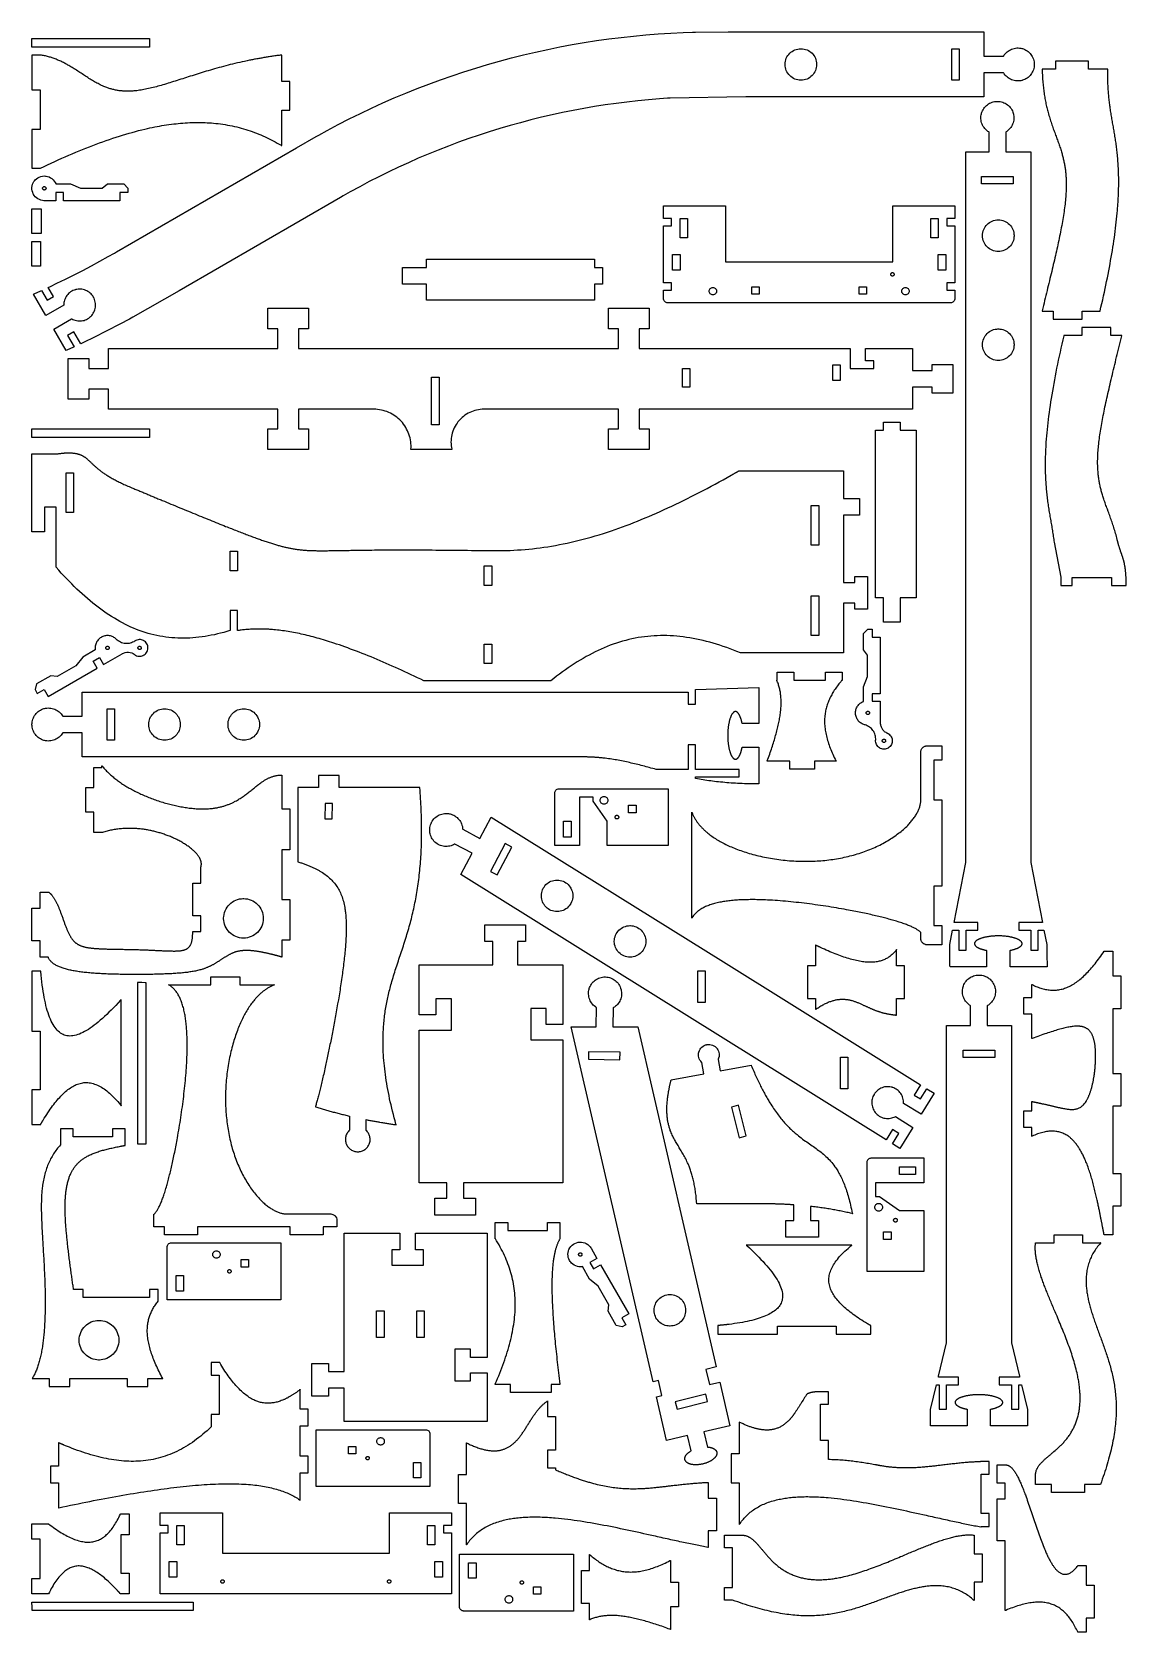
# Model space of a CAD drawing. Extents: x 0 to 272, y 0 to 398.
import ezdxf

# ---------------------------------------------------------------- set-up
doc = ezdxf.new("R2010")
doc.units = 0
doc.layers.get('0').update_dxf_attribs({"linetype": 'CONTINUOUS'})

msp = doc.modelspace()

# ---------------------------------------------------------------- linework, layer by layer
at = {"color": 0}
for points in [[(3.47715, 327.442), (0.37413, 332.813), (0.53814, 332.886), (2.18414, 333.619), (2.34814, 333.694), (3.76313, 331.244), (5.36415, 332.169), (4.03814, 334.467), (4.58214, 334.718), (6.21018, 335.486), (8.37115, 336.531), (10.5182, 337.599), (12.6542, 338.692), (14.7782, 339.808), (16.8892, 340.949), (18.9861, 342.114), (20.5522, 343.003), (21.0713, 343.303), (65.8503, 369.174), (70.7362, 371.981), (71.4132, 372.36), (73.4543, 373.481), (76.1922, 374.939), (78.9503, 376.353), (81.7253, 377.724), (84.5233, 379.051), (87.3353, 380.336), (90.1663, 381.576), (93.0143, 382.774), (95.8793, 383.926), (98.7603, 385.035), (101.656, 386.099), (104.567, 387.118), (107.493, 388.093), (110.432, 389.024), (113.385, 389.91), (116.352, 390.75), (119.331, 391.546), (122.321, 392.296), (125.323, 393), (128.335, 393.66), (131.359, 394.272), (134.391, 394.84), (137.434, 395.362), (140.485, 395.838), (143.543, 396.267), (146.611, 396.65), (149.685, 396.986), (152.767, 397.275), (155.853, 397.518), (158.946, 397.714), (162.046, 397.862), (164.371, 397.943), (165.149, 397.963), (173.239, 397.986), (236.903, 397.986), (236.903, 391.986), (241.785, 391.986), (241.829, 392.06), (241.971, 392.276), (242.179, 392.546), (242.404, 392.796), (242.65, 393.024), (242.911, 393.231), (243.186, 393.414), (243.475, 393.575), (243.775, 393.713), (244.085, 393.825), (244.403, 393.911), (244.728, 393.974), (245.057, 394.008), (245.393, 394.017), (245.729, 393.997), (246.067, 393.95), (246.321, 393.896), (246.403, 393.874), (246.486, 393.851), (246.732, 393.769), (247.047, 393.64), (247.346, 393.487), (247.632, 393.311), (247.899, 393.114), (248.149, 392.896), (248.379, 392.66), (248.589, 392.406), (248.779, 392.136), (248.946, 391.851), (249.092, 391.554), (249.211, 391.244), (249.307, 390.924), (249.378, 390.594), (249.418, 390.256), (249.435, 389.997), (249.435, 389.825), (249.418, 389.567), (249.378, 389.229), (249.307, 388.899), (249.211, 388.578), (249.092, 388.268), (248.946, 387.971), (248.779, 387.686), (248.589, 387.417), (248.379, 387.162), (248.149, 386.926), (247.899, 386.708), (247.632, 386.511), (247.346, 386.335), (247.047, 386.182), (246.732, 386.053), (246.486, 385.971), (246.403, 385.949), (246.321, 385.925), (246.067, 385.872), (245.729, 385.824), (245.393, 385.806), (245.057, 385.814), (244.728, 385.849), (244.403, 385.91), (244.085, 385.997), (243.775, 386.11), (243.475, 386.247), (243.186, 386.408), (242.911, 386.592), (242.65, 386.799), (242.404, 387.026), (242.179, 387.276), (241.971, 387.546), (241.829, 387.761), (241.785, 387.836), (236.903, 387.836), (236.903, 381.836), (177.654, 381.836), (158.832, 381.529), (158.154, 381.487), (156.125, 381.344), (153.425, 381.121), (150.732, 380.858), (148.043, 380.556), (145.36, 380.217), (142.685, 379.838), (140.018, 379.419), (137.356, 378.964), (134.703, 378.471), (132.059, 377.939), (129.422, 377.369), (126.796, 376.761), (124.179, 376.117), (121.573, 375.433), (118.975, 374.714), (116.391, 373.956), (113.816, 373.161), (111.253, 372.329), (108.702, 371.46), (106.163, 370.554), (103.636, 369.612), (101.124, 368.633), (98.6253, 367.618), (96.1412, 366.565), (93.6703, 365.478), (91.2162, 364.353), (88.7743, 363.193), (86.3503, 361.997), (83.9413, 360.765), (81.5493, 359.497), (79.1722, 358.194), (77.4022, 357.196), (76.8163, 356.857), (36.6062, 333.626), (25.0642, 327.014), (24.2701, 326.578), (21.8751, 325.292), (18.6592, 323.619), (15.4161, 321.999), (12.9682, 320.814), (12.1472, 320.429), (10.4422, 323.382), (8.84115, 322.456), (10.4641, 319.644), (10.3002, 319.569), (8.66114, 318.824), (8.49815, 318.751), (5.40315, 324.108), (9.83518, 326.669), (9.90717, 326.626), (10.1292, 326.51), (10.4322, 326.376), (10.7432, 326.271), (11.0591, 326.192), (11.3772, 326.139), (11.6982, 326.112), (12.0182, 326.111), (12.3362, 326.138), (12.6532, 326.188), (12.9641, 326.264), (13.2702, 326.367), (13.5672, 326.493), (13.8532, 326.644), (14.1292, 326.821), (14.3932, 327.022), (14.5822, 327.188), (14.6421, 327.247), (14.7021, 327.306), (14.8701, 327.492), (15.0751, 327.753), (15.2542, 328.025), (15.4112, 328.31), (15.5422, 328.606), (15.6492, 328.91), (15.7292, 329.219), (15.7851, 329.535), (15.8163, 329.853), (15.8201, 330.174), (15.7971, 330.494), (15.7492, 330.814), (15.6751, 331.131), (15.5742, 331.442), (15.4463, 331.747), (15.3322, 331.971), (15.2911, 332.044), (15.2492, 332.117), (15.1101, 332.328), (14.9101, 332.59), (14.6913, 332.835), (14.4542, 333.056), (14.2021, 333.257), (13.9351, 333.436), (13.6542, 333.593), (13.3642, 333.726), (13.0632, 333.835), (12.7532, 333.921), (12.4382, 333.979), (12.1162, 334.013), (11.7922, 334.019), (11.4641, 334.001), (11.1362, 333.953), (10.8912, 333.9), (10.8102, 333.878), (10.7292, 333.856), (10.4912, 333.775), (10.1861, 333.647), (9.89518, 333.496), (9.62017, 333.324), (9.36317, 333.129), (9.12115, 332.917), (8.90018, 332.685), (8.69814, 332.436), (8.51714, 332.172), (8.35715, 331.894), (8.22017, 331.603), (8.10618, 331.301), (8.01714, 330.987), (7.95415, 330.667), (7.91812, 330.338), (7.90717, 330.086), (7.90918, 330.003), (3.47715, 327.442)], [(0, 396.404), (29.2311, 396.404), (29.2311, 394.254), (0, 394.254), (0, 396.404)], [(62.1501, 369.729), (62.1501, 378.514), (64.1501, 378.514), (64.1501, 385.664), (62.1501, 385.664), (62.1501, 392.26), (62.1411, 392.26), (62.1381, 392.257), (62.1301, 392.257), (62.1221, 392.257), (62.119, 392.254), (62.1111, 392.254), (62.1081, 392.254), (62.0981, 392.254), (62.0971, 392.253), (62.0881, 392.253), (62.084, 392.25), (62.0771, 392.25), (62.0681, 392.25), (62.0651, 392.249), (61.7881, 392.211), (61.5111, 392.175), (61.2361, 392.139), (60.9611, 392.1), (60.6871, 392.061), (60.4131, 392.024), (60.1411, 391.985), (59.8701, 391.943), (59.6011, 391.904), (59.3311, 391.864), (59.0631, 391.822), (58.7971, 391.779), (58.5301, 391.736), (58.2651, 391.693), (58.0001, 391.65), (57.7371, 391.607), (57.4731, 391.564), (57.2131, 391.518), (56.9521, 391.474), (56.6911, 391.428), (56.4331, 391.382), (56.1751, 391.335), (55.9181, 391.286), (55.6621, 391.24), (55.4061, 391.192), (55.1521, 391.143), (54.9, 391.093), (54.6471, 391.046), (54.3951, 390.996), (54.1442, 390.943), (53.5271, 390.818), (52.9131, 390.689), (52.3081, 390.557), (51.7061, 390.422), (51.1111, 390.286), (50.5221, 390.147), (49.9371, 390.004), (49.3592, 389.861), (48.784, 389.718), (48.2181, 389.572), (47.655, 389.422), (47.0981, 389.275), (46.5471, 389.124), (46.0011, 388.972), (45.459, 388.821), (44.9231, 388.667), (44.3931, 388.511), (43.8681, 388.357), (43.3481, 388.203), (42.8331, 388.047), (42.3231, 387.893), (41.819, 387.736), (41.319, 387.582), (40.8251, 387.428), (40.334, 387.274), (39.85, 387.121), (39.37, 386.968), (38.8951, 386.817), (38.4261, 386.664), (37.9611, 386.514), (37.5011, 386.367), (37.03, 386.214), (36.565, 386.064), (36.104, 385.918), (35.6481, 385.774), (35.1971, 385.632), (34.751, 385.492), (34.311, 385.354), (33.875, 385.221), (33.4431, 385.089), (33.0161, 384.961), (32.594, 384.839), (32.1761, 384.718), (31.7621, 384.599), (31.354, 384.486), (30.95, 384.378), (30.55, 384.274), (30.154, 384.172), (29.7621, 384.075), (29.375, 383.985), (28.9911, 383.897), (28.6121, 383.814), (28.2371, 383.736), (27.8661, 383.664), (27.4981, 383.599), (27.1361, 383.536), (26.7761, 383.482), (26.42, 383.429), (26.0681, 383.386), (25.72, 383.349), (25.376, 383.317), (25.1181, 383.296), (24.8621, 383.279), (24.6081, 383.267), (24.3561, 383.257), (24.1061, 383.253), (23.859, 383.25), (23.6121, 383.253), (23.3681, 383.257), (23.126, 383.267), (22.884, 383.279), (22.645, 383.296), (22.4081, 383.314), (22.1721, 383.339), (21.9381, 383.365), (21.705, 383.393), (21.475, 383.429), (21.244, 383.464), (21.0161, 383.504), (20.7881, 383.55), (20.5631, 383.597), (20.34, 383.647), (20.1161, 383.7), (19.895, 383.76), (19.675, 383.818), (19.455, 383.882), (19.2371, 383.95), (19.02, 384.022), (18.805, 384.096), (18.59, 384.172), (18.3769, 384.253), (18.165, 384.336), (17.8721, 384.457), (17.5811, 384.582), (17.2931, 384.714), (17.005, 384.853), (16.719, 384.996), (16.434, 385.143), (16.15, 385.293), (15.8681, 385.447), (15.5861, 385.61), (15.304, 385.772), (15.0231, 385.939), (14.7431, 386.107), (14.4631, 386.279), (14.184, 386.454), (13.905, 386.632), (13.626, 386.811), (13.347, 386.992), (13.068, 387.172), (12.788, 387.354), (12.509, 387.539), (12.229, 387.722), (11.948, 387.907), (11.668, 388.089), (11.386, 388.274), (11.102, 388.454), (10.819, 388.636), (10.534, 388.818), (10.248, 388.997), (9.96099, 389.172), (9.67204, 389.349), (9.382, 389.522), (9.16303, 389.649), (8.94504, 389.774), (8.72601, 389.897), (8.50499, 390.018), (8.28401, 390.136), (8.06104, 390.253), (7.83703, 390.368), (7.61203, 390.479), (7.38699, 390.589), (7.15901, 390.697), (6.93201, 390.8), (6.70101, 390.903), (6.47, 391.003), (6.23801, 391.099), (6.00499, 391.193), (5.77001, 391.282), (5.53603, 391.372), (5.29801, 391.457), (5.05903, 391.536), (4.81901, 391.617), (4.579, 391.692), (4.33599, 391.764), (4.09099, 391.832), (3.845, 391.897), (3.59999, 391.957), (3.35101, 392.017), (3.10101, 392.071), (2.84999, 392.121), (2.597, 392.168), (2.34099, 392.21), (2.08599, 392.249), (2.08399, 392.249), (2.08399, 392.25), (0, 392.25), (0, 383.564), (2, 383.564), (2, 373.714), (0, 373.714), (0, 364.104), (2.09299, 364.104), (2.09299, 364.107), (2.09403, 364.107), (2.095, 364.107), (2.09799, 364.107), (2.09799, 364.11), (2.10101, 364.11), (2.10101, 364.111), (2.104, 364.111), (2.104, 364.111), (2.10601, 364.111), (2.10601, 364.114), (2.10801, 364.114), (3, 364.543), (3.88699, 364.964), (4.773, 365.379), (5.655, 365.786), (6.53299, 366.189), (7.40804, 366.582), (8.28, 366.968), (9.148, 367.346), (10.013, 367.718), (10.875, 368.082), (11.733, 368.436), (12.587, 368.786), (13.438, 369.125), (14.286, 369.457), (15.129, 369.782), (15.969, 370.099), (16.805, 370.407), (17.6371, 370.707), (18.466, 371), (19.291, 371.282), (20.1121, 371.56), (20.929, 371.825), (21.7431, 372.085), (22.5521, 372.332), (23.356, 372.572), (24.1581, 372.807), (24.955, 373.029), (25.7481, 373.246), (26.5371, 373.45), (27.3231, 373.647), (28.104, 373.835), (28.715, 373.975), (29.325, 374.11), (29.9321, 374.239), (30.536, 374.361), (31.1361, 374.478), (31.734, 374.586), (32.3301, 374.692), (32.9221, 374.789), (33.5121, 374.879), (34.0981, 374.964), (34.6821, 375.043), (35.2631, 375.117), (35.841, 375.182), (36.4161, 375.243), (36.9881, 375.296), (37.5571, 375.343), (38.1231, 375.382), (38.6871, 375.418), (39.2471, 375.446), (39.804, 375.467), (40.3581, 375.479), (40.909, 375.489), (41.4581, 375.489), (42.0021, 375.486), (42.5451, 375.474), (43.084, 375.454), (43.62, 375.429), (44.1521, 375.399), (44.6831, 375.36), (45.209, 375.314), (45.7331, 375.261), (46.3301, 375.196), (46.9221, 375.118), (47.509, 375.036), (48.095, 374.943), (48.6761, 374.843), (49.2521, 374.735), (49.8261, 374.618), (50.3951, 374.493), (50.9621, 374.361), (51.525, 374.221), (52.0831, 374.072), (52.6381, 373.914), (53.1901, 373.75), (53.7381, 373.579), (54.2811, 373.399), (54.8231, 373.211), (55.3592, 373.014), (55.8942, 372.811), (56.4251, 372.603), (56.9521, 372.385), (57.4751, 372.157), (57.9951, 371.925), (58.5121, 371.685), (59.025, 371.436), (59.5361, 371.182), (60.0411, 370.918), (60.5451, 370.65), (61.0451, 370.374), (61.5431, 370.089), (62.0371, 369.797), (62.0442, 369.793), (62.0481, 369.792), (62.0521, 369.789), (62.059, 369.785), (62.0631, 369.782), (62.0661, 369.779), (62.0731, 369.775), (62.0811, 369.772), (62.0901, 369.767), (62.0931, 369.764), (62.0971, 369.761), (62.1051, 369.757), (62.1092, 369.754), (62.1121, 369.753), (62.1201, 369.749), (62.1231, 369.747), (62.1271, 369.743), (62.1342, 369.739), (62.1381, 369.736), (62.1431, 369.735), (62.1501, 369.729)], [(195.271, 389.911), (195.271, 389.811), (195.25, 389.51), (195.192, 389.119), (195.093, 388.744), (194.961, 388.383), (194.796, 388.04), (194.6, 387.717), (194.375, 387.414), (194.121, 387.136), (193.843, 386.882), (193.539, 386.657), (193.217, 386.46), (192.874, 386.294), (192.514, 386.162), (192.136, 386.065), (191.746, 386.007), (191.446, 385.986), (191.246, 385.986), (190.943, 386.007), (190.554, 386.065), (190.178, 386.162), (189.818, 386.294), (189.475, 386.46), (189.15, 386.657), (188.85, 386.882), (188.571, 387.136), (188.318, 387.414), (188.092, 387.717), (187.893, 388.04), (187.728, 388.383), (187.596, 388.744), (187.5, 389.119), (187.442, 389.51), (187.421, 389.811), (187.421, 390.011), (187.442, 390.313), (187.5, 390.703), (187.596, 391.078), (187.728, 391.439), (187.893, 391.782), (188.092, 392.106), (188.318, 392.407), (188.571, 392.686), (188.85, 392.94), (189.15, 393.165), (189.475, 393.362), (189.818, 393.528), (190.178, 393.66), (190.554, 393.757), (190.943, 393.815), (191.246, 393.836), (191.446, 393.836), (191.746, 393.815), (192.136, 393.757), (192.514, 393.66), (192.874, 393.528), (193.217, 393.362), (193.539, 393.165), (193.843, 392.94), (194.121, 392.686), (194.375, 392.407), (194.6, 392.106), (194.796, 391.782), (194.961, 391.439), (195.093, 391.078), (195.192, 390.703), (195.25, 390.313), (195.271, 390.011), (195.271, 389.911)], [(228.903, 393.836), (230.753, 393.836), (230.753, 385.986), (228.903, 385.986), (228.903, 393.836)], [(251.367, 328.521), (254.138, 328.521), (254.138, 326.521), (261.338, 326.521), (261.338, 328.521), (265.799, 328.521), (265.799, 328.524), (265.801, 328.531), (265.801, 328.533), (265.803, 328.539), (265.803, 328.542), (265.806, 328.543), (265.806, 328.546), (265.806, 328.549), (265.806, 328.551), (265.808, 328.557), (265.808, 328.56), (265.81, 328.567), (265.81, 328.572), (265.813, 328.575), (265.813, 328.578), (265.814, 328.585), (265.814, 328.588), (265.817, 328.593), (265.817, 328.596), (265.817, 328.597), (266.037, 329.54), (266.256, 330.475), (266.467, 331.403), (266.671, 332.324), (266.871, 333.236), (267.067, 334.143), (267.258, 335.042), (267.442, 335.932), (267.621, 336.817), (267.796, 337.693), (267.967, 338.563), (268.131, 339.424), (268.287, 340.279), (268.442, 341.125), (268.588, 341.964), (268.731, 342.796), (268.867, 343.619), (268.999, 344.436), (269.124, 345.244), (269.244, 346.043), (269.357, 346.838), (269.467, 347.624), (269.569, 348.4), (269.667, 349.168), (269.76, 349.932), (269.846, 350.685), (269.926, 351.431), (270.003, 352.168), (270.071, 352.897), (270.135, 353.618), (270.176, 354.139), (270.217, 354.656), (270.253, 355.167), (270.287, 355.675), (270.317, 356.178), (270.342, 356.676), (270.367, 357.169), (270.388, 357.66), (270.406, 358.144), (270.419, 358.626), (270.431, 359.103), (270.439, 359.576), (270.444, 360.044), (270.449, 360.51), (270.449, 360.969), (270.444, 361.426), (270.439, 361.878), (270.431, 362.326), (270.421, 362.771), (270.408, 363.213), (270.392, 363.649), (270.371, 364.082), (270.351, 364.511), (270.326, 364.936), (270.299, 365.358), (270.269, 365.775), (270.237, 366.19), (270.206, 366.601), (270.167, 367.008), (270.128, 367.411), (270.088, 367.811), (270.049, 368.176), (270.006, 368.539), (269.963, 368.9), (269.917, 369.257), (269.869, 369.612), (269.821, 369.965), (269.774, 370.315), (269.721, 370.664), (269.669, 371.011), (269.617, 371.356), (269.563, 371.7), (269.51, 372.042), (269.453, 372.382), (269.396, 372.722), (269.342, 373.06), (269.285, 373.397), (269.226, 373.733), (269.169, 374.069), (269.11, 374.404), (269.051, 374.739), (268.994, 375.072), (268.938, 375.407), (268.881, 375.74), (268.821, 376.074), (268.767, 376.407), (268.71, 376.742), (268.653, 377.076), (268.599, 377.411), (268.544, 377.747), (268.492, 378.083), (268.442, 378.396), (268.394, 378.71), (268.349, 379.026), (268.303, 379.343), (268.26, 379.661), (268.217, 379.981), (268.176, 380.301), (268.135, 380.624), (268.099, 380.947), (268.06, 381.274), (268.026, 381.6), (267.992, 381.929), (267.96, 382.261), (267.931, 382.594), (267.901, 382.929), (267.876, 383.267), (267.851, 383.606), (267.831, 383.947), (267.81, 384.29), (267.79, 384.638), (267.774, 384.986), (267.76, 385.336), (267.749, 385.69), (267.737, 386.046), (267.731, 386.406), (267.726, 386.767), (267.724, 387.132), (267.724, 387.499), (267.724, 387.869), (267.731, 388.242), (267.737, 388.618), (267.737, 388.632), (267.737, 388.636), (267.737, 388.69), (267.739, 388.693), (267.739, 388.721), (262.949, 388.721), (262.949, 390.721), (254.749, 390.721), (254.749, 388.721), (251.392, 388.721), (251.392, 388.697), (251.394, 388.69), (251.394, 388.649), (251.394, 388.642), (251.394, 388.615), (251.408, 388.193), (251.424, 387.775), (251.442, 387.364), (251.463, 386.957), (251.487, 386.554), (251.514, 386.158), (251.544, 385.765), (251.576, 385.378), (251.612, 384.996), (251.649, 384.618), (251.689, 384.244), (251.732, 383.876), (251.776, 383.511), (251.826, 383.151), (251.874, 382.797), (251.926, 382.446), (251.981, 382.1), (252.037, 381.757), (252.096, 381.419), (252.158, 381.085), (252.219, 380.756), (252.285, 380.429), (252.351, 380.107), (252.421, 379.79), (252.492, 379.475), (252.564, 379.165), (252.638, 378.858), (252.714, 378.556), (252.792, 378.257), (252.871, 377.961), (252.974, 377.6), (253.074, 377.243), (253.181, 376.892), (253.285, 376.544), (253.392, 376.201), (253.501, 375.862), (253.612, 375.528), (253.724, 375.197), (253.835, 374.869), (253.949, 374.546), (254.063, 374.225), (254.176, 373.907), (254.289, 373.593), (254.403, 373.281), (254.517, 372.971), (254.631, 372.662), (254.744, 372.357), (254.857, 372.054), (254.969, 371.751), (255.081, 371.45), (255.192, 371.151), (255.301, 370.853), (255.408, 370.554), (255.514, 370.257), (255.619, 369.961), (255.724, 369.664), (255.824, 369.368), (255.921, 369.071), (256.017, 368.774), (256.112, 368.476), (256.201, 368.178), (256.274, 367.936), (256.342, 367.694), (256.41, 367.451), (256.476, 367.208), (256.539, 366.964), (256.601, 366.718), (256.658, 366.471), (256.717, 366.222), (256.771, 365.974), (256.824, 365.724), (256.876, 365.471), (256.924, 365.218), (256.969, 364.963), (257.014, 364.707), (257.056, 364.449), (257.096, 364.189), (257.133, 363.928), (257.167, 363.665), (257.201, 363.4), (257.231, 363.133), (257.258, 362.864), (257.283, 362.593), (257.306, 362.321), (257.326, 362.044), (257.342, 361.768), (257.357, 361.487), (257.369, 361.206), (257.378, 360.922), (257.385, 360.635), (257.389, 360.346), (257.392, 359.942), (257.388, 359.533), (257.376, 359.121), (257.362, 358.703), (257.344, 358.279), (257.321, 357.851), (257.292, 357.418), (257.26, 356.981), (257.224, 356.539), (257.181, 356.092), (257.133, 355.639), (257.083, 355.182), (257.028, 354.719), (256.969, 354.253), (256.906, 353.781), (256.839, 353.304), (256.769, 352.822), (256.694, 352.335), (256.614, 351.843), (256.531, 351.346), (256.444, 350.844), (256.356, 350.338), (256.263, 349.826), (256.165, 349.31), (256.067, 348.789), (255.963, 348.263), (255.856, 347.731), (255.746, 347.193), (255.633, 346.653), (255.519, 346.106), (255.406, 345.583), (255.292, 345.056), (255.176, 344.525), (255.056, 343.989), (254.935, 343.449), (254.813, 342.906), (254.688, 342.357), (254.56, 341.804), (254.433, 341.249), (254.301, 340.688), (254.169, 340.122), (254.035, 339.554), (253.901, 338.981), (253.763, 338.404), (253.624, 337.824), (253.483, 337.239), (253.342, 336.65), (253.199, 336.057), (253.056, 335.461), (252.91, 334.86), (252.763, 334.256), (252.617, 333.647), (252.467, 333.035), (252.317, 332.418), (252.165, 331.8), (252.013, 331.176), (251.86, 330.549), (251.707, 329.918), (251.553, 329.283), (251.399, 328.644), (251.367, 328.521)], [(237.551, 169.556), (237.551, 165.418), (228.468, 165.418), (228.457, 165.882), (228.418, 168.204), (228.401, 170.526), (228.401, 170.99), (229.107, 174.596), (230.617, 174.596), (230.617, 169.568), (232.467, 169.568), (232.467, 174.596), (235.401, 174.596), (235.401, 176.447), (229.469, 176.447), (232.401, 191.433), (232.401, 368.201), (238.176, 368.201), (238.176, 373.083), (238.103, 373.126), (237.886, 373.269), (237.617, 373.478), (237.367, 373.704), (237.139, 373.95), (236.932, 374.208), (236.749, 374.486), (236.588, 374.772), (236.451, 375.072), (236.339, 375.382), (236.251, 375.701), (236.189, 376.026), (236.154, 376.357), (236.146, 376.693), (236.165, 377.029), (236.213, 377.365), (236.267, 377.618), (236.289, 377.701), (236.311, 377.786), (236.393, 378.031), (236.522, 378.346), (236.676, 378.646), (236.851, 378.929), (237.05, 379.197), (237.267, 379.447), (237.504, 379.678), (237.757, 379.888), (238.026, 380.078), (238.311, 380.246), (238.61, 380.39), (238.919, 380.511), (239.239, 380.607), (239.569, 380.675), (239.907, 380.718), (240.165, 380.732), (240.338, 380.732), (240.596, 380.718), (240.935, 380.675), (241.264, 380.607), (241.585, 380.511), (241.894, 380.39), (242.192, 380.246), (242.476, 380.078), (242.746, 379.888), (243, 379.678), (243.236, 379.447), (243.454, 379.197), (243.651, 378.929), (243.828, 378.646), (243.981, 378.346), (244.111, 378.031), (244.192, 377.786), (244.215, 377.701), (244.237, 377.618), (244.292, 377.365), (244.339, 377.029), (244.358, 376.693), (244.35, 376.357), (244.314, 376.026), (244.253, 375.701), (244.165, 375.382), (244.053, 375.072), (243.915, 374.772), (243.756, 374.486), (243.571, 374.208), (243.365, 373.95), (243.136, 373.704), (242.888, 373.478), (242.617, 373.269), (242.401, 373.126), (242.326, 373.083), (242.326, 368.201), (248.551, 368.201), (248.551, 191.433), (251.483, 176.447), (245.551, 176.447), (245.551, 174.596), (248.551, 174.596), (248.551, 169.568), (250.401, 169.568), (250.401, 174.596), (251.846, 174.596), (252.551, 170.99), (252.551, 170.526), (252.569, 168.204), (252.614, 165.882), (252.626, 165.418), (243.401, 165.418), (243.401, 169.556), (243.535, 169.581), (243.667, 169.608), (243.796, 169.638), (243.922, 169.667), (244.047, 169.697), (244.168, 169.729), (244.287, 169.761), (244.406, 169.794), (244.519, 169.829), (244.631, 169.865), (244.739, 169.901), (244.846, 169.939), (244.949, 169.978), (245.049, 170.017), (245.144, 170.056), (245.239, 170.096), (245.329, 170.138), (245.417, 170.179), (245.5, 170.222), (245.581, 170.265), (245.658, 170.308), (245.732, 170.353), (245.801, 170.397), (245.868, 170.442), (245.931, 170.487), (245.989, 170.533), (246.043, 170.579), (246.094, 170.626), (246.142, 170.672), (246.185, 170.719), (246.224, 170.767), (246.257, 170.811), (246.286, 170.856), (246.314, 170.901), (246.336, 170.946), (246.357, 170.99), (246.374, 171.035), (246.386, 171.081), (246.396, 171.125), (246.403, 171.169), (246.406, 171.214), (246.404, 171.258), (246.401, 171.303), (246.393, 171.347), (246.383, 171.392), (246.369, 171.436), (246.351, 171.481), (246.331, 171.525), (246.307, 171.569), (246.279, 171.614), (246.249, 171.657), (246.214, 171.701), (246.176, 171.744), (246.135, 171.789), (246.09, 171.832), (246.042, 171.875), (245.99, 171.918), (245.936, 171.961), (245.878, 172.004), (245.817, 172.047), (245.751, 172.09), (245.683, 172.132), (245.59, 172.185), (245.493, 172.236), (245.39, 172.288), (245.283, 172.337), (245.171, 172.386), (245.054, 172.433), (244.932, 172.481), (244.806, 172.525), (244.675, 172.569), (244.54, 172.612), (244.401, 172.653), (244.26, 172.693), (244.114, 172.732), (243.964, 172.769), (243.811, 172.804), (243.654, 172.839), (243.496, 172.871), (243.333, 172.903), (243.168, 172.932), (243.001, 172.96), (242.831, 172.985), (242.658, 173.01), (242.485, 173.032), (242.308, 173.053), (242.129, 173.071), (241.95, 173.087), (241.768, 173.103), (241.586, 173.115), (241.401, 173.126), (241.217, 173.135), (241.031, 173.142), (240.844, 173.146), (240.658, 173.149), (240.472, 173.15), (240.286, 173.149), (240.1, 173.144), (239.914, 173.139), (239.729, 173.132), (239.546, 173.122), (239.361, 173.112), (239.179, 173.099), (238.999, 173.085), (238.818, 173.068), (238.64, 173.05), (238.464, 173.029), (238.289, 173.007), (238.117, 172.983), (237.947, 172.958), (237.779, 172.932), (237.614, 172.903), (237.451, 172.872), (237.293, 172.84), (237.136, 172.807), (236.983, 172.772), (236.835, 172.736), (236.688, 172.697), (236.546, 172.657), (236.408, 172.617), (236.274, 172.574), (236.144, 172.529), (236.046, 172.494), (235.95, 172.457), (235.857, 172.419), (235.767, 172.382), (235.679, 172.343), (235.596, 172.304), (235.515, 172.264), (235.438, 172.224), (235.362, 172.182), (235.29, 172.14), (235.222, 172.099), (235.157, 172.056), (235.096, 172.013), (235.037, 171.969), (234.982, 171.926), (234.929, 171.882), (234.881, 171.837), (234.835, 171.794), (234.792, 171.75), (234.753, 171.706), (234.718, 171.66), (234.686, 171.615), (234.657, 171.571), (234.632, 171.526), (234.61, 171.482), (234.592, 171.436), (234.576, 171.392), (234.565, 171.349), (234.557, 171.304), (234.553, 171.26), (234.551, 171.217), (234.554, 171.176), (234.558, 171.136), (234.567, 171.097), (234.576, 171.057), (234.59, 171.017), (234.607, 170.976), (234.625, 170.936), (234.647, 170.896), (234.671, 170.856), (234.699, 170.815), (234.728, 170.775), (234.761, 170.735), (234.796, 170.694), (234.833, 170.654), (234.875, 170.614), (234.918, 170.575), (234.964, 170.535), (235.013, 170.496), (235.064, 170.457), (235.118, 170.418), (235.175, 170.381), (235.233, 170.342), (235.296, 170.304), (235.36, 170.267), (235.428, 170.231), (235.497, 170.193), (235.569, 170.157), (235.644, 170.122), (235.722, 170.087), (235.803, 170.053), (235.85, 170.032), (235.9, 170.013), (235.949, 169.993), (236, 169.974), (236.05, 169.954), (236.103, 169.936), (236.156, 169.917), (236.208, 169.899), (236.263, 169.881), (236.318, 169.862), (236.374, 169.844), (236.429, 169.828), (236.486, 169.81), (236.544, 169.793), (236.603, 169.776), (236.662, 169.76), (236.721, 169.743), (236.782, 169.728), (236.843, 169.711), (236.904, 169.696), (236.967, 169.681), (237.029, 169.665), (237.093, 169.651), (237.157, 169.636), (237.221, 169.622), (237.286, 169.608), (237.351, 169.594), (237.418, 169.581), (237.485, 169.568), (237.551, 169.556)], [(23.8724, 358.028), (21.8724, 358.028), (21.8724, 356.028), (7.82281, 356.028), (7.82281, 358.028), (5.97282, 358.028), (5.97282, 356.028), (2.96332, 356.028), (2.6454, 356.057), (2.2354, 356.143), (1.84412, 356.282), (1.47678, 356.472), (1.13802, 356.71), (0.83322, 356.992), (0.56711, 357.315), (0.39372, 357.583), (0.34462, 357.678), (0.29541, 357.771), (0.17399, 358.067), (0.06011, 358.469), (0.00222, 358.881), (0.00033, 359.294), (0.05371, 359.704), (0.16233, 360.106), (0.32568, 360.492), (0.48291, 360.769), (0.54329, 360.857), (0.60368, 360.943), (0.80903, 361.188), (1.1135, 361.476), (1.45111, 361.718), (1.81662, 361.911), (2.20481, 362.054), (2.6104, 362.143), (3.028, 362.178), (3.34711, 362.167), (3.55729, 362.14), (3.86919, 362.072), (4.2654, 361.936), (4.63624, 361.749), (4.97711, 361.515), (5.28353, 361.236), (5.55083, 360.919), (5.77463, 360.565), (5.91319, 360.278), (5.95031, 360.178), (9.57232, 360.178), (12.0962, 359.178), (17.4639, 359.178), (18.7721, 360.178), (22.8286, 360.178), (23.8724, 359.133), (23.8724, 358.028)], [(3.06928, 358.678), (3.0479, 358.678), (2.98372, 358.686), (2.90392, 358.711), (2.83171, 358.75), (2.76872, 358.803), (2.71679, 358.865), (2.67763, 358.938), (2.65289, 359.017), (2.64432, 359.082), (2.64432, 359.124), (2.65289, 359.189), (2.67763, 359.268), (2.71679, 359.34), (2.76872, 359.403), (2.83171, 359.456), (2.90392, 359.494), (2.98372, 359.519), (3.0479, 359.528), (3.09071, 359.528), (3.155, 359.519), (3.23469, 359.494), (3.30692, 359.456), (3.36979, 359.403), (3.42171, 359.34), (3.46083, 359.268), (3.48574, 359.189), (3.49431, 359.124), (3.49431, 359.082), (3.48574, 359.017), (3.46083, 358.938), (3.42171, 358.865), (3.36979, 358.803), (3.30692, 358.75), (3.23469, 358.711), (3.155, 358.686), (3.09071, 358.678), (3.06928, 358.678)], [(236.326, 362.051), (244.176, 362.051), (244.176, 360.201), (236.326, 360.201), (236.326, 362.051)], [(157.165, 333.779), (159.165, 333.779), (159.165, 335.629), (157.165, 335.629), (157.165, 349.779), (159.165, 349.779), (159.165, 351.629), (157.165, 351.629), (157.165, 354.779), (172.629, 354.779), (172.629, 340.779), (214.194, 340.779), (214.194, 354.779), (229.658, 354.779), (229.658, 351.629), (227.658, 351.629), (227.658, 349.779), (229.658, 349.779), (229.658, 335.629), (227.658, 335.629), (227.658, 333.779), (229.658, 333.779), (229.658, 331.653), (229.636, 331.49), (229.574, 331.289), (229.475, 331.106), (229.343, 330.947), (229.185, 330.815), (229.001, 330.717), (228.8, 330.654), (228.638, 330.632), (158.186, 330.632), (158.024, 330.654), (157.822, 330.717), (157.639, 330.815), (157.479, 330.947), (157.349, 331.106), (157.25, 331.289), (157.186, 331.49), (157.165, 331.653), (157.165, 333.779)], [(0, 354.028), (2.28743, 354.028), (2.28743, 347.878), (0, 347.878), (0, 354.028)], [(161.315, 351.629), (163.165, 351.629), (163.165, 346.779), (161.315, 346.779), (161.315, 351.629)], [(223.658, 351.629), (225.508, 351.629), (225.508, 346.779), (223.658, 346.779), (223.658, 351.629)], [(244.401, 347.321), (244.401, 347.219), (244.381, 346.919), (244.322, 346.529), (244.225, 346.153), (244.093, 345.793), (243.928, 345.45), (243.731, 345.126), (243.506, 344.825), (243.251, 344.544), (242.974, 344.293), (242.671, 344.065), (242.347, 343.869), (242.004, 343.704), (241.643, 343.572), (241.267, 343.475), (240.878, 343.415), (240.576, 343.396), (240.376, 343.396), (240.075, 343.415), (239.685, 343.475), (239.31, 343.572), (238.949, 343.704), (238.606, 343.869), (238.282, 344.065), (237.979, 344.293), (237.701, 344.544), (237.447, 344.825), (237.222, 345.126), (237.025, 345.45), (236.86, 345.793), (236.728, 346.153), (236.631, 346.529), (236.572, 346.919), (236.551, 347.219), (236.551, 347.421), (236.572, 347.722), (236.631, 348.111), (236.728, 348.487), (236.86, 348.85), (237.025, 349.193), (237.222, 349.515), (237.447, 349.818), (237.701, 350.096), (237.979, 350.35), (238.282, 350.575), (238.606, 350.772), (238.949, 350.938), (239.31, 351.069), (239.685, 351.165), (240.075, 351.225), (240.376, 351.246), (240.576, 351.246), (240.878, 351.225), (241.267, 351.165), (241.643, 351.069), (242.004, 350.938), (242.347, 350.772), (242.671, 350.575), (242.974, 350.35), (243.251, 350.096), (243.506, 349.818), (243.731, 349.515), (243.928, 349.193), (244.093, 348.85), (244.225, 348.487), (244.322, 348.111), (244.381, 347.722), (244.401, 347.421), (244.401, 347.321)], [(0, 345.878), (2.15001, 345.878), (2.15001, 339.728), (0, 339.728), (0, 345.878)], [(159.436, 342.629), (161.288, 342.629), (161.288, 338.779), (159.436, 338.779), (159.436, 342.629)], [(225.536, 342.629), (227.386, 342.629), (227.386, 338.779), (225.536, 338.779), (225.536, 342.629)], [(98.2175, 339.449), (98.2175, 341.449), (139.968, 341.449), (139.968, 339.449), (141.968, 339.449), (141.968, 335.299), (139.968, 335.299), (139.968, 331.301), (98.2175, 331.301), (98.2175, 335.299), (92.2175, 335.299), (92.2175, 339.449), (98.2175, 339.449)], [(169.457, 332.603), (169.411, 332.603), (169.271, 332.621), (169.097, 332.675), (168.94, 332.76), (168.803, 332.874), (168.69, 333.01), (168.604, 333.167), (168.551, 333.34), (168.532, 333.481), (168.532, 333.574), (168.551, 333.714), (168.604, 333.888), (168.69, 334.044), (168.803, 334.182), (168.94, 334.294), (169.097, 334.379), (169.271, 334.433), (169.411, 334.453), (169.504, 334.453), (169.643, 334.433), (169.817, 334.379), (169.974, 334.294), (170.111, 334.182), (170.224, 334.044), (170.31, 333.888), (170.362, 333.714), (170.382, 333.574), (170.382, 333.481), (170.362, 333.34), (170.31, 333.167), (170.224, 333.01), (170.111, 332.874), (169.974, 332.76), (169.817, 332.675), (169.643, 332.621), (169.504, 332.603), (169.457, 332.603)], [(179.114, 334.61), (180.964, 334.61), (180.964, 332.76), (179.114, 332.76), (179.114, 334.61)], [(205.86, 334.61), (207.71, 334.61), (207.71, 332.76), (205.86, 332.76), (205.86, 334.61)], [(214.14, 337.282), (214.118, 337.282), (214.054, 337.29), (213.975, 337.315), (213.903, 337.354), (213.839, 337.407), (213.788, 337.469), (213.749, 337.542), (213.724, 337.621), (213.715, 337.686), (213.715, 337.728), (213.724, 337.793), (213.749, 337.872), (213.788, 337.944), (213.839, 338.007), (213.903, 338.06), (213.975, 338.099), (214.054, 338.124), (214.118, 338.132), (214.161, 338.132), (214.225, 338.124), (214.306, 338.099), (214.378, 338.06), (214.44, 338.007), (214.493, 337.944), (214.532, 337.872), (214.557, 337.793), (214.565, 337.728), (214.565, 337.686), (214.557, 337.621), (214.532, 337.542), (214.493, 337.469), (214.44, 337.407), (214.378, 337.354), (214.306, 337.315), (214.225, 337.29), (214.161, 337.282), (214.14, 337.282)], [(217.367, 332.603), (217.319, 332.603), (217.181, 332.621), (217.007, 332.675), (216.85, 332.76), (216.712, 332.874), (216.6, 333.01), (216.514, 333.167), (216.461, 333.34), (216.442, 333.481), (216.442, 333.574), (216.461, 333.714), (216.514, 333.888), (216.6, 334.044), (216.712, 334.182), (216.85, 334.294), (217.007, 334.379), (217.181, 334.433), (217.319, 334.453), (217.414, 334.453), (217.553, 334.433), (217.726, 334.379), (217.883, 334.294), (218.021, 334.182), (218.133, 334.044), (218.219, 333.888), (218.272, 333.714), (218.292, 333.574), (218.292, 333.481), (218.272, 333.34), (218.219, 333.167), (218.133, 333.01), (218.021, 332.874), (217.883, 332.76), (217.726, 332.675), (217.553, 332.621), (217.414, 332.603), (217.367, 332.603)], [(58.6622, 294.153), (58.6622, 299.303), (61.1622, 299.303), (61.1622, 304.153), (19.0192, 304.153), (19.0192, 309.153), (14.1692, 309.153), (14.1692, 306.653), (9.0191, 306.653), (9.0191, 316.801), (14.1692, 316.801), (14.1692, 314.301), (19.0192, 314.301), (19.0192, 319.301), (61.1622, 319.301), (61.1622, 324.151), (58.6622, 324.151), (58.6622, 329.301), (68.8122, 329.301), (68.8122, 324.151), (66.3122, 324.151), (66.3122, 319.301), (145.965, 319.301), (145.965, 324.151), (143.465, 324.151), (143.465, 329.301), (153.615, 329.301), (153.615, 324.151), (151.115, 324.151), (151.115, 319.301), (203.621, 319.301), (203.621, 314.301), (209.471, 314.301), (209.471, 316.151), (207.471, 316.151), (207.471, 319.301), (219.169, 319.301), (219.169, 313.801), (224.019, 313.801), (224.019, 315.301), (229.169, 315.301), (229.169, 308.153), (224.019, 308.153), (224.019, 309.653), (219.169, 309.653), (219.169, 304.153), (151.115, 304.153), (151.115, 299.303), (153.615, 299.303), (153.615, 294.153), (143.465, 294.153), (143.465, 299.303), (145.965, 299.303), (145.965, 304.153), (112.369, 304.153), (112.019, 304.14), (111.558, 304.1), (111.103, 304.036), (110.651, 303.946), (110.21, 303.831), (109.774, 303.692), (109.349, 303.531), (108.93, 303.344), (108.526, 303.135), (108.133, 302.904), (107.751, 302.651), (107.387, 302.378), (107.035, 302.083), (106.699, 301.767), (106.38, 301.431), (106.151, 301.167), (106.079, 301.076), (106.005, 300.986), (105.799, 300.706), (105.54, 300.319), (105.305, 299.924), (105.094, 299.515), (104.906, 299.099), (104.742, 298.672), (104.604, 298.237), (104.487, 297.797), (104.399, 297.351), (104.33, 296.899), (104.292, 296.444), (104.276, 295.987), (104.287, 295.528), (104.324, 295.069), (104.386, 294.61), (104.449, 294.265), (104.474, 294.153), (94.2992, 294.153), (94.3103, 294.272), (94.3242, 294.636), (94.3242, 295.117), (94.2992, 295.596), (94.2512, 296.071), (94.1762, 296.542), (94.0803, 297.007), (93.9582, 297.467), (93.8153, 297.919), (93.6472, 298.362), (93.4582, 298.799), (93.2442, 299.225), (93.0113, 299.64), (92.7553, 300.043), (92.4763, 300.433), (92.1803, 300.813), (91.9422, 301.086), (91.8612, 301.175), (91.7792, 301.264), (91.5242, 301.521), (91.1692, 301.847), (90.8012, 302.156), (90.4192, 302.44), (90.0242, 302.707), (89.6172, 302.951), (89.1972, 303.175), (88.7672, 303.376), (88.3263, 303.556), (87.8762, 303.711), (87.4222, 303.844), (86.9582, 303.956), (86.4872, 304.04), (86.0122, 304.103), (85.5332, 304.14), (85.1692, 304.153), (66.3122, 304.153), (66.3122, 299.303), (68.8122, 299.303), (68.8122, 294.153), (58.6622, 294.153)], [(244.401, 320.204), (244.401, 320.104), (244.381, 319.803), (244.322, 319.412), (244.225, 319.037), (244.093, 318.676), (243.928, 318.333), (243.731, 318.01), (243.506, 317.707), (243.251, 317.429), (242.974, 317.175), (242.671, 316.95), (242.347, 316.753), (242.004, 316.588), (241.643, 316.457), (241.267, 316.358), (240.878, 316.3), (240.576, 316.279), (240.376, 316.279), (240.075, 316.3), (239.685, 316.358), (239.31, 316.457), (238.949, 316.588), (238.606, 316.753), (238.282, 316.95), (237.979, 317.175), (237.701, 317.429), (237.447, 317.707), (237.222, 318.01), (237.025, 318.333), (236.86, 318.676), (236.728, 319.037), (236.631, 319.412), (236.572, 319.803), (236.551, 320.104), (236.551, 320.304), (236.572, 320.607), (236.631, 320.994), (236.728, 321.371), (236.86, 321.732), (237.025, 322.075), (237.222, 322.4), (237.447, 322.7), (237.701, 322.979), (237.979, 323.233), (238.282, 323.458), (238.606, 323.656), (238.949, 323.821), (239.31, 323.953), (239.685, 324.05), (240.075, 324.108), (240.376, 324.129), (240.576, 324.129), (240.878, 324.108), (241.267, 324.05), (241.643, 323.953), (242.004, 323.821), (242.347, 323.656), (242.671, 323.458), (242.974, 323.233), (243.251, 322.979), (243.506, 322.7), (243.731, 322.4), (243.928, 322.075), (244.093, 321.732), (244.225, 321.371), (244.322, 320.994), (244.381, 320.607), (244.401, 320.304), (244.401, 320.204)], [(270.068, 271.732), (269.971, 272.125), (269.875, 272.511), (269.775, 272.892), (269.671, 273.267), (269.568, 273.636), (269.461, 274), (269.353, 274.36), (269.242, 274.714), (269.131, 275.065), (269.017, 275.411), (268.903, 275.753), (268.787, 276.092), (268.671, 276.425), (268.554, 276.756), (268.438, 277.085), (268.319, 277.408), (268.201, 277.731), (268.085, 278.05), (267.967, 278.367), (267.85, 278.682), (267.618, 279.306), (267.504, 279.617), (267.389, 279.925), (267.278, 280.232), (267.168, 280.539), (267.058, 280.843), (266.951, 281.15), (266.846, 281.456), (266.743, 281.761), (266.643, 282.068), (266.563, 282.318), (266.485, 282.568), (266.407, 282.822), (266.332, 283.075), (266.261, 283.329), (266.189, 283.583), (266.121, 283.839), (266.056, 284.093), (265.992, 284.353), (265.931, 284.612), (265.871, 284.872), (265.813, 285.133), (265.757, 285.396), (265.706, 285.66), (265.654, 285.925), (265.607, 286.193), (265.561, 286.461), (265.518, 286.735), (265.478, 287.006), (265.439, 287.281), (265.406, 287.558), (265.374, 287.836), (265.343, 288.118), (265.317, 288.4), (265.293, 288.688), (265.271, 288.975), (265.253, 289.267), (265.237, 289.56), (265.225, 289.856), (265.217, 290.154), (265.207, 290.536), (265.206, 290.928), (265.207, 291.318), (265.214, 291.717), (265.226, 292.118), (265.242, 292.525), (265.261, 292.936), (265.286, 293.353), (265.314, 293.772), (265.349, 294.196), (265.386, 294.625), (265.428, 295.06), (265.471, 295.497), (265.521, 295.94), (265.576, 296.386), (265.632, 296.839), (265.694, 297.296), (265.76, 297.757), (265.828, 298.224), (265.9, 298.693), (265.976, 299.168), (266.056, 299.649), (266.139, 300.133), (266.225, 300.622), (266.314, 301.117), (266.407, 301.615), (266.503, 302.118), (266.603, 302.626), (266.704, 303.139), (266.81, 303.656), (266.918, 304.178), (267.032, 304.718), (267.149, 305.267), (267.267, 305.818), (267.389, 306.374), (267.513, 306.935), (267.639, 307.5), (267.767, 308.068), (267.896, 308.643), (268.031, 309.224), (268.164, 309.807), (268.301, 310.393), (268.439, 310.987), (268.582, 311.585), (268.724, 312.186), (268.868, 312.792), (269.014, 313.403), (269.162, 314.018), (269.311, 314.636), (269.463, 315.26), (269.614, 315.888), (269.768, 316.518), (269.921, 317.156), (270.078, 317.797), (270.235, 318.442), (270.393, 319.09), (270.553, 319.743), (270.713, 320.401), (270.874, 321.061), (271.036, 321.728), (271.199, 322.397), (271.2, 322.401), (271.2, 322.406), (271.203, 322.414), (271.203, 322.418), (271.204, 322.422), (271.206, 322.426), (271.207, 322.431), (271.207, 322.435), (271.207, 322.439), (271.21, 322.443), (271.211, 322.447), (271.211, 322.451), (271.213, 322.456), (271.214, 322.46), (271.214, 322.464), (271.217, 322.472), (271.218, 322.475), (271.218, 322.479), (271.219, 322.483), (271.221, 322.487), (271.221, 322.492), (271.221, 322.496), (271.224, 322.5), (271.225, 322.504), (271.225, 322.508), (271.226, 322.513), (271.228, 322.517), (271.229, 322.521), (268.46, 322.521), (268.46, 324.521), (261.26, 324.521), (261.26, 322.521), (256.796, 322.521), (256.779, 322.443), (256.535, 321.403), (256.296, 320.368), (256.064, 319.346), (255.839, 318.331), (255.621, 317.324), (255.407, 316.325), (255.201, 315.339), (255.001, 314.36), (254.808, 313.389), (254.621, 312.428), (254.439, 311.475), (254.267, 310.532), (254.1, 309.599), (253.939, 308.675), (253.786, 307.76), (253.639, 306.854), (253.499, 305.957), (253.364, 305.071), (253.237, 304.193), (253.118, 303.325), (253.004, 302.467), (252.899, 301.618), (252.799, 300.779), (252.706, 299.95), (252.621, 299.131), (252.542, 298.322), (252.471, 297.522), (252.406, 296.732), (252.349, 295.953), (252.299, 295.182), (252.271, 294.711), (252.246, 294.249), (252.224, 293.786), (252.206, 293.329), (252.189, 292.875), (252.175, 292.425), (252.164, 291.981), (252.156, 291.536), (252.15, 291.1), (252.146, 290.665), (252.146, 290.235), (252.149, 289.807), (252.153, 289.383), (252.16, 288.961), (252.168, 288.543), (252.181, 288.132), (252.193, 287.722), (252.21, 287.315), (252.228, 286.911), (252.249, 286.511), (252.271, 286.114), (252.296, 285.718), (252.324, 285.329), (252.353, 284.942), (252.385, 284.557), (252.418, 284.175), (252.453, 283.796), (252.489, 283.418), (252.529, 283.047), (252.571, 282.678), (252.614, 282.31), (252.661, 281.928), (252.71, 281.547), (252.761, 281.168), (252.813, 280.793), (252.867, 280.421), (252.921, 280.05), (252.978, 279.682), (253.036, 279.317), (253.094, 278.95), (253.153, 278.586), (253.213, 278.225), (253.274, 277.867), (253.335, 277.506), (253.396, 277.149), (253.457, 276.79), (253.521, 276.433), (253.582, 276.078), (253.644, 275.721), (253.706, 275.365), (253.767, 275.01), (253.828, 274.653), (253.888, 274.296), (253.946, 273.939), (254.006, 273.582), (254.064, 273.224), (254.121, 272.864), (254.176, 272.504), (254.231, 272.143), (254.282, 271.781), (254.332, 271.415), (254.382, 271.049), (254.382, 271.047), (256.004, 262.411), (256.004, 260.321), (258.849, 260.321), (258.849, 262.321), (268.649, 262.321), (268.649, 260.321), (272.264, 260.321), (272.264, 262.425), (272.253, 262.621), (272.239, 262.811), (272.228, 262.996), (272.214, 263.178), (272.199, 263.356), (272.182, 263.528), (272.168, 263.697), (272.151, 263.862), (272.133, 264.024), (272.114, 264.181), (272.096, 264.335), (272.076, 264.486), (272.057, 264.633), (272.036, 264.775), (272.014, 264.918), (271.993, 265.056), (271.969, 265.19), (271.946, 265.322), (271.921, 265.45), (271.899, 265.578), (271.874, 265.7), (271.846, 265.824), (271.821, 265.942), (271.794, 266.06), (271.768, 266.174), (271.739, 266.286), (271.713, 266.397), (271.682, 266.506), (271.654, 266.612), (271.625, 266.718), (271.594, 266.822), (271.563, 266.929), (271.531, 267.035), (271.499, 267.139), (271.464, 267.243), (271.432, 267.346), (271.4, 267.449), (271.364, 267.55), (271.331, 267.653), (271.296, 267.756), (271.261, 267.858), (271.226, 267.96), (271.189, 268.063), (271.156, 268.167), (271.118, 268.271), (271.082, 268.375), (271.046, 268.483), (271.008, 268.59), (270.971, 268.699), (270.932, 268.807), (270.894, 268.918), (270.856, 269.032), (270.818, 269.149), (270.779, 269.265), (270.739, 269.385), (270.7, 269.506), (270.661, 269.631), (270.621, 269.756), (270.581, 269.886), (270.539, 270.018), (270.5, 270.153), (270.457, 270.292), (270.446, 270.335), (270.432, 270.378), (270.421, 270.422), (270.396, 270.511), (270.382, 270.557), (270.369, 270.6), (270.357, 270.647), (270.344, 270.693), (270.331, 270.74), (270.318, 270.786), (270.306, 270.832), (270.292, 270.881), (270.279, 270.928), (270.264, 270.975), (270.253, 271.024), (270.239, 271.072), (270.226, 271.121), (270.214, 271.168), (270.2, 271.218), (270.188, 271.268), (270.174, 271.318), (270.135, 271.472), (270.121, 271.524), (270.108, 271.575), (270.094, 271.625), (270.081, 271.679), (270.068, 271.732)], [(199.303, 315.179), (201.153, 315.179), (201.153, 311.329), (199.303, 311.329), (199.303, 315.179)], [(99.4553, 312.108), (101.305, 312.108), (101.305, 300.258), (99.4553, 300.258), (99.4553, 312.108)], [(161.904, 314.279), (163.754, 314.279), (163.754, 309.626), (161.904, 309.626), (161.904, 314.279)], [(0, 299.281), (29.2307, 299.281), (29.2307, 297.131), (0, 297.131), (0, 299.281)], [(211.928, 257.224), (209.928, 257.224), (209.928, 298.974), (211.928, 298.974), (211.928, 300.974), (216.078, 300.974), (216.078, 298.974), (220.075, 298.974), (220.075, 257.224), (216.078, 257.224), (216.078, 251.224), (211.928, 251.224), (211.928, 257.224)], [(51.1742, 249.083), (51.1742, 254.096), (49.324, 254.096), (49.324, 249.117), (49.3201, 249.115), (49.3181, 249.114), (49.3171, 249.114), (49.314, 249.114), (49.3111, 249.112), (49.31, 249.111), (49.3071, 249.111), (49.3061, 249.111), (49.3031, 249.11), (49.3001, 249.11), (49.2992, 249.108), (49.2981, 249.108), (49.2931, 249.107), (49.2921, 249.106), (49.2911, 249.106), (49.2881, 249.106), (49.2861, 249.104), (49.2851, 249.104), (49.2811, 249.103), (49.28, 249.103), (49.2781, 249.101), (49.2771, 249.101), (49.2711, 249.1), (49.2681, 249.099), (48.4911, 248.864), (47.7131, 248.644), (46.9361, 248.439), (46.1631, 248.25), (45.3911, 248.075), (44.6211, 247.915), (43.8521, 247.772), (43.0851, 247.644), (42.32, 247.532), (41.5571, 247.436), (40.7961, 247.357), (40.0361, 247.293), (39.28, 247.246), (38.524, 247.217), (37.7701, 247.203), (37.0181, 247.206), (36.2701, 247.226), (35.5211, 247.264), (34.7771, 247.319), (34.0321, 247.393), (33.2921, 247.483), (32.5521, 247.592), (31.814, 247.717), (31.08, 247.861), (30.346, 248.025), (29.6161, 248.206), (28.8881, 248.406), (28.161, 248.624), (27.436, 248.861), (26.714, 249.117), (25.995, 249.393), (25.3021, 249.676), (24.61, 249.979), (23.9211, 250.299), (23.234, 250.635), (22.5481, 250.989), (21.8661, 251.36), (21.184, 251.746), (20.505, 252.15), (19.8271, 252.571), (19.1521, 253.006), (18.4781, 253.458), (17.8071, 253.926), (17.1381, 254.41), (16.47, 254.908), (15.8031, 255.424), (15.139, 255.953), (14.4769, 256.497), (13.817, 257.056), (13.157, 257.629), (12.5, 258.217), (11.845, 258.818), (11.191, 259.435), (10.539, 260.064), (9.889, 260.708), (9.23904, 261.364), (8.59201, 262.035), (7.94601, 262.718), (7.303, 263.414), (6.66, 264.122), (6.01801, 264.843), (6.01801, 264.844), (6.01704, 264.844), (6.01704, 264.846), (6.016, 264.846), (6.016, 264.847), (6.014, 264.847), (6.014, 264.849), (6.01303, 264.85), (6.01303, 264.851), (6.01199, 264.851), (6.01199, 264.853), (6.00999, 264.853), (6.00999, 264.853), (6.009, 264.854), (6.009, 264.856), (6.007, 264.856), (6.007, 264.857), (6.00603, 264.858), (6.00603, 264.858), (6.00499, 264.86), (6.00499, 264.86), (6.00299, 264.861), (6.00299, 264.861), (6.00201, 264.862), (6.00201, 264.864), (6, 264.864), (6, 279.79), (3.15001, 279.79), (3.15001, 273.643), (0, 273.643), (0, 293.024), (6.06803, 293.024), (6.21403, 293.047), (6.359, 293.068), (6.50201, 293.09), (6.64301, 293.11), (6.78401, 293.129), (6.92301, 293.147), (7.06, 293.164), (7.19601, 293.181), (7.331, 293.196), (7.46403, 293.21), (7.59804, 293.224), (7.72803, 293.236), (7.859, 293.247), (7.986, 293.257), (8.11399, 293.267), (8.241, 293.275), (8.36399, 293.282), (8.48801, 293.289), (8.61003, 293.293), (8.73101, 293.297), (8.84999, 293.301), (8.96799, 293.303), (9.08703, 293.304), (9.20204, 293.304), (9.31603, 293.304), (9.43001, 293.301), (9.54101, 293.299), (9.65201, 293.296), (9.76004, 293.29), (9.868, 293.285), (10.007, 293.275), (10.143, 293.264), (10.278, 293.25), (10.409, 293.236), (10.539, 293.218), (10.667, 293.2), (10.792, 293.179), (10.914, 293.157), (11.036, 293.132), (11.155, 293.107), (11.273, 293.078), (11.388, 293.049), (11.502, 293.017), (11.613, 292.983), (11.724, 292.947), (11.832, 292.91), (11.939, 292.871), (12.045, 292.829), (12.148, 292.786), (12.25, 292.742), (12.352, 292.694), (12.452, 292.646), (12.55, 292.596), (12.646, 292.543), (12.743, 292.489), (12.838, 292.433), (12.931, 292.375), (13.024, 292.315), (13.116, 292.253), (13.207, 292.189), (13.298, 292.124), (13.4, 292.046), (13.503, 291.964), (13.605, 291.881), (13.707, 291.796), (13.809, 291.707), (13.91, 291.617), (14.0131, 291.525), (14.1161, 291.429), (14.2181, 291.332), (14.324, 291.233), (14.43, 291.132), (14.5381, 291.028), (14.6481, 290.922), (14.76, 290.814), (14.875, 290.704), (14.9921, 290.593), (15.1131, 290.479), (15.236, 290.362), (15.3631, 290.244), (15.4931, 290.125), (15.6269, 290.003), (15.766, 289.879), (15.909, 289.753), (16.0561, 289.625), (16.209, 289.496), (16.3671, 289.365), (16.53, 289.232), (16.699, 289.097), (16.874, 288.961), (17.055, 288.822), (17.2421, 288.682), (17.4, 288.567), (17.564, 288.449), (17.734, 288.331), (17.9069, 288.211), (18.0871, 288.09), (18.27, 287.969), (18.46, 287.847), (18.656, 287.724), (18.856, 287.599), (19.0631, 287.472), (19.275, 287.346), (19.4931, 287.218), (19.7171, 287.09), (19.9481, 286.96), (20.184, 286.829), (20.425, 286.699), (20.674, 286.565), (20.93, 286.432), (21.191, 286.297), (21.459, 286.162), (21.734, 286.025), (22.014, 285.888), (22.3021, 285.75), (22.5981, 285.611), (22.899, 285.471), (23.2071, 285.329), (23.524, 285.188), (23.8481, 285.046), (24.1781, 284.901), (24.5161, 284.757), (24.8611, 284.612), (25.1021, 284.511), (25.345, 284.411), (25.5871, 284.31), (25.8311, 284.207), (26.075, 284.106), (26.321, 284.003), (26.5671, 283.9), (26.814, 283.797), (27.061, 283.694), (27.31, 283.592), (27.56, 283.487), (27.809, 283.383), (28.06, 283.279), (28.31, 283.175), (28.561, 283.071), (28.814, 282.965), (29.0671, 282.86), (29.32, 282.756), (29.574, 282.65), (29.8281, 282.544), (30.0821, 282.438), (30.3381, 282.332), (30.5921, 282.226), (30.8481, 282.119), (31.105, 282.014), (31.36, 281.907), (31.874, 281.694), (32.131, 281.588), (32.3881, 281.481), (32.9381, 281.253), (33.4861, 281.025), (34.0361, 280.799), (34.5871, 280.571), (35.135, 280.343), (35.685, 280.117), (36.234, 279.89), (36.781, 279.664), (37.3271, 279.439), (37.8731, 279.214), (38.4161, 278.99), (38.9571, 278.768), (39.4981, 278.546), (40.035, 278.325), (40.5711, 278.106), (41.1051, 277.888), (41.635, 277.671), (42.1631, 277.456), (42.6861, 277.242), (43.209, 277.031), (43.725, 276.819), (44.239, 276.611), (44.749, 276.406), (45.2561, 276.201), (45.7571, 275.999), (46.255, 275.799), (46.7461, 275.601), (47.234, 275.407), (47.7161, 275.214), (48.1921, 275.024), (48.56, 274.878), (48.9242, 274.735), (49.284, 274.592), (49.6411, 274.451), (49.9931, 274.313), (50.3431, 274.175), (50.689, 274.039), (51.0321, 273.906), (51.3711, 273.774), (51.7071, 273.644), (52.039, 273.515), (52.3681, 273.389), (52.6931, 273.264), (53.0161, 273.142), (53.334, 273.021), (53.649, 272.901), (53.9601, 272.785), (54.2671, 272.669), (54.5711, 272.556), (54.8731, 272.444), (55.1681, 272.335), (55.4631, 272.228), (55.7521, 272.122), (56.0381, 272.019), (56.3211, 271.917), (56.599, 271.818), (56.8751, 271.721), (57.1461, 271.625), (57.414, 271.532), (57.6781, 271.44), (57.9631, 271.343), (58.2421, 271.249), (58.5171, 271.156), (58.7892, 271.065), (59.0571, 270.978), (59.3201, 270.893), (59.5811, 270.81), (59.8371, 270.729), (60.089, 270.65), (60.339, 270.574), (60.5851, 270.5), (60.8281, 270.428), (61.0681, 270.358), (61.305, 270.292), (61.5392, 270.226), (61.7701, 270.162), (61.9981, 270.101), (62.2242, 270.042), (62.4461, 269.985), (62.6671, 269.929), (62.8871, 269.876), (63.1021, 269.825), (63.3171, 269.775), (63.5281, 269.728), (63.739, 269.682), (63.9481, 269.638), (64.1551, 269.594), (64.3592, 269.554), (64.5631, 269.515), (64.7661, 269.479), (64.9661, 269.443), (65.2201, 269.401), (65.4731, 269.361), (65.7251, 269.324), (65.9771, 269.287), (66.2271, 269.254), (66.4771, 269.224), (66.7271, 269.194), (66.9771, 269.168), (67.2281, 269.143), (67.4801, 269.121), (67.7311, 269.1), (67.9842, 269.081), (68.2381, 269.063), (68.4931, 269.047), (68.7501, 269.033), (69.0092, 269.021), (69.2701, 269.01), (69.5321, 269), (69.7992, 268.992), (70.0671, 268.985), (70.3381, 268.978), (70.6131, 268.974), (70.8911, 268.969), (71.1731, 268.967), (71.4571, 268.965), (71.7461, 268.964), (72.0411, 268.964), (72.3381, 268.964), (72.6411, 268.965), (72.9492, 268.968), (73.2411, 268.969), (73.5361, 268.972), (73.8381, 268.975), (74.1421, 268.978), (74.4521, 268.982), (74.7671, 268.986), (75.0871, 268.99), (75.4101, 268.996), (75.739, 269), (76.0732, 269.006), (76.4111, 269.011), (76.7561, 269.017), (77.1061, 269.022), (77.4601, 269.029), (77.8201, 269.035), (78.1851, 269.04), (78.5561, 269.047), (78.9311, 269.054), (79.3131, 269.06), (79.7001, 269.067), (80.0921, 269.072), (80.4911, 269.079), (80.8951, 269.086), (81.3061, 269.092), (81.7211, 269.097), (82.1431, 269.104), (82.5711, 269.11), (83.0061, 269.115), (83.4461, 269.121), (83.8921, 269.126), (84.5501, 269.133), (85.2211, 269.139), (85.9051, 269.146), (86.6022, 269.15), (87.3132, 269.156), (88.0361, 269.16), (88.7742, 269.162), (89.5251, 269.165), (90.2892, 269.168), (91.0661, 269.169), (91.8561, 269.169), (92.6601, 269.169), (93.4772, 269.169), (94.3071, 269.168), (95.1521, 269.167), (96.0092, 269.164), (96.8801, 269.16), (97.7632, 269.156), (98.6601, 269.15), (99.5711, 269.144), (100.495, 269.138), (101.432, 269.131), (102.384, 269.122), (103.348, 269.114), (104.325, 269.103), (105.317, 269.093), (106.321, 269.082), (107.339, 269.069), (108.371, 269.056), (109.417, 269.042), (110.475, 269.026), (110.477, 269.026), (110.477, 269.026), (110.488, 269.026), (110.488, 269.026), (110.493, 269.026), (110.553, 268.996), (114.489, 268.996), (114.491, 268.996), (115.388, 268.985), (116.289, 268.983), (117.193, 268.993), (118.102, 269.014), (119.014, 269.044), (119.931, 269.086), (120.852, 269.139), (121.777, 269.203), (122.706, 269.278), (123.638, 269.364), (124.575, 269.461), (125.517, 269.571), (126.463, 269.69), (127.411, 269.822), (128.366, 269.967), (129.324, 270.122), (130.288, 270.289), (131.255, 270.468), (132.227, 270.66), (133.202, 270.864), (134.184, 271.079), (135.168, 271.308), (136.159, 271.549), (137.153, 271.803), (138.152, 272.068), (139.156, 272.347), (140.164, 272.639), (141.178, 272.944), (142.196, 273.263), (143.218, 273.593), (144.246, 273.938), (145.157, 274.251), (146.071, 274.575), (146.989, 274.908), (147.911, 275.25), (148.835, 275.603), (149.764, 275.964), (150.696, 276.335), (151.631, 276.714), (152.568, 277.103), (153.51, 277.5), (154.456, 277.907), (155.403, 278.322), (156.356, 278.746), (157.31, 279.178), (158.267, 279.618), (159.228, 280.067), (160.189, 280.524), (161.157, 280.987), (162.125, 281.461), (163.099, 281.942), (164.074, 282.431), (165.05, 282.926), (166.032, 283.431), (167.014, 283.942), (168, 284.46), (168.989, 284.986), (169.982, 285.518), (170.975, 286.058), (171.971, 286.606), (172.971, 287.158), (173.974, 287.719), (174.035, 287.754), (174.099, 287.79), (174.16, 287.825), (174.224, 287.861), (174.285, 287.896), (174.349, 287.931), (174.41, 287.967), (174.535, 288.037), (174.66, 288.108), (174.785, 288.179), (174.849, 288.214), (174.91, 288.25), (175.038, 288.321), (175.099, 288.357), (175.163, 288.393), (175.224, 288.428), (175.288, 288.464), (175.349, 288.5), (175.413, 288.536), (175.475, 288.571), (175.539, 288.607), (175.6, 288.643), (175.664, 288.679), (175.789, 288.75), (175.853, 288.786), (175.853, 288.787), (175.853, 288.787), (175.856, 288.789), (175.856, 288.789), (175.857, 288.789), (175.857, 288.789), (175.857, 288.79), (175.857, 288.79), (175.86, 288.79), (175.86, 288.792), (175.86, 288.792), (175.861, 288.792), (175.861, 288.793), (175.864, 288.793), (175.864, 288.793), (175.864, 288.794), (175.867, 288.794), (175.867, 288.794), (175.867, 288.796), (175.867, 288.796), (175.868, 288.796), (175.868, 288.796), (201.928, 288.796), (201.928, 281.929), (205.928, 281.929), (205.928, 277.779), (201.928, 277.779), (201.928, 261.033), (204.778, 261.033), (204.778, 262.533), (207.928, 262.533), (207.928, 254.383), (204.778, 254.383), (204.778, 255.883), (201.928, 255.883), (201.928, 243.561), (176.303, 243.561), (176.303, 243.561), (176.303, 243.561), (176.303, 243.561), (176.3, 243.561), (176.3, 243.563), (176.299, 243.563), (176.299, 243.563), (176.299, 243.563), (176.299, 243.564), (176.296, 243.564), (176.296, 243.564), (176.296, 243.564), (176.296, 243.564), (176.293, 243.564), (176.293, 243.565), (176.292, 243.565), (176.292, 243.565), (176.292, 243.565), (176.292, 243.567), (176.289, 243.567), (176.289, 243.567), (175.436, 243.911), (174.585, 244.242), (173.736, 244.56), (172.892, 244.864), (172.046, 245.154), (171.203, 245.431), (170.361, 245.693), (169.524, 245.942), (168.686, 246.175), (167.853, 246.394), (167.021, 246.6), (166.189, 246.789), (165.361, 246.964), (164.536, 247.124), (163.714, 247.267), (162.892, 247.396), (162.074, 247.508), (161.256, 247.606), (160.442, 247.686), (159.631, 247.751), (158.821, 247.799), (158.014, 247.831), (157.21, 247.846), (156.407, 247.843), (155.606, 247.824), (154.81, 247.787), (154.014, 247.733), (153.224, 247.662), (152.432, 247.572), (151.646, 247.465), (150.861, 247.34), (150.078, 247.197), (149.299, 247.036), (148.524, 246.858), (147.749, 246.662), (146.978, 246.449), (146.206, 246.218), (145.439, 245.971), (144.674, 245.707), (143.911, 245.428), (143.153, 245.131), (142.393, 244.817), (141.639, 244.487), (140.885, 244.143), (140.135, 243.782), (139.385, 243.406), (138.639, 243.014), (137.893, 242.607), (137.152, 242.185), (136.411, 241.749), (135.673, 241.297), (134.936, 240.831), (134.203, 240.35), (133.47, 239.856), (132.741, 239.346), (132.012, 238.824), (131.286, 238.287), (130.561, 237.737), (129.839, 237.175), (129.118, 236.599), (129.098, 236.582), (97.5601, 236.582), (97.5601, 236.582), (97.5592, 236.582), (97.5592, 236.582), (97.5571, 236.583), (97.5571, 236.583), (97.5561, 236.583), (97.5561, 236.585), (97.5551, 236.585), (97.5551, 236.585), (97.5532, 236.585), (97.5532, 236.586), (97.5521, 236.586), (97.5521, 236.586), (97.5501, 236.586), (97.5501, 236.588), (97.5492, 236.588), (97.5492, 236.588), (97.5481, 236.588), (97.5461, 236.589), (97.5461, 236.589), (97.5451, 236.589), (96.7411, 236.978), (95.9392, 237.362), (95.1411, 237.742), (94.3482, 238.117), (93.5561, 238.486), (92.7701, 238.851), (91.9861, 239.211), (91.2071, 239.567), (90.4321, 239.917), (89.6611, 240.261), (88.8931, 240.6), (88.1311, 240.935), (87.3711, 241.263), (86.6171, 241.586), (85.8661, 241.904), (85.1201, 242.217), (84.3771, 242.524), (83.6392, 242.825), (82.9061, 243.119), (82.1751, 243.41), (81.4521, 243.693), (80.7311, 243.971), (80.0161, 244.243), (79.3051, 244.508), (78.5992, 244.768), (77.8961, 245.021), (77.2001, 245.268), (76.5071, 245.51), (75.8211, 245.743), (75.1382, 245.972), (74.6061, 246.146), (74.0751, 246.317), (73.5492, 246.482), (73.0271, 246.644), (72.5071, 246.801), (71.9911, 246.954), (71.4782, 247.101), (70.9681, 247.246), (70.4631, 247.385), (69.9601, 247.519), (69.4601, 247.65), (68.964, 247.776), (68.4731, 247.899), (67.9842, 248.015), (67.4981, 248.128), (67.0161, 248.236), (66.5361, 248.34), (66.0611, 248.439), (65.589, 248.533), (65.1211, 248.624), (64.6561, 248.71), (64.1951, 248.79), (63.7361, 248.868), (63.2821, 248.939), (62.8311, 249.007), (62.3842, 249.069), (61.939, 249.128), (61.499, 249.182), (61.0611, 249.231), (60.6281, 249.275), (60.1981, 249.315), (59.8731, 249.343), (59.5501, 249.368), (59.2301, 249.39), (58.9101, 249.411), (58.5931, 249.429), (58.2781, 249.444), (57.9661, 249.457), (57.6551, 249.467), (57.3451, 249.475), (57.0361, 249.481), (56.7311, 249.483), (56.4271, 249.485), (56.124, 249.482), (55.8242, 249.479), (55.525, 249.472), (55.2301, 249.464), (54.934, 249.453), (54.6411, 249.439), (54.349, 249.422), (54.06, 249.404), (53.7731, 249.385), (53.4861, 249.361), (53.2021, 249.336), (52.9181, 249.308), (52.6381, 249.279), (52.3592, 249.247), (52.0821, 249.214), (51.8061, 249.176), (51.5321, 249.138), (51.2601, 249.097), (51.1742, 249.083)], [(8.523, 288.318), (10.373, 288.318), (10.373, 278.468), (8.523, 278.468), (8.523, 288.318)], [(193.928, 280.222), (195.778, 280.222), (195.778, 270.372), (193.928, 270.372), (193.928, 280.222)], [(49.324, 268.846), (51.1742, 268.846), (51.1742, 263.996), (49.324, 263.996), (49.324, 268.846)], [(112.564, 265.172), (114.414, 265.172), (114.414, 260.322), (112.564, 260.322), (112.564, 265.172)], [(193.928, 257.728), (195.778, 257.728), (195.778, 247.876), (193.928, 247.876), (193.928, 257.728)], [(4.0479, 232.719), (16.2153, 239.744), (15.2153, 241.476), (16.8175, 242.401), (17.8175, 240.669), (22.4314, 243.332), (22.5221, 243.385), (22.8093, 243.515), (23.2036, 243.638), (23.6071, 243.7), (24.0139, 243.703), (24.4167, 243.647), (24.809, 243.533), (25.1846, 243.362), (25.4529, 243.197), (25.5361, 243.133), (25.5933, 243.09), (25.7778, 242.975), (26.0354, 242.853), (26.3053, 242.767), (26.5828, 242.719), (26.8639, 242.71), (27.1453, 242.739), (27.4225, 242.806), (27.6265, 242.882), (27.6915, 242.912), (27.7565, 242.943), (27.9432, 243.056), (28.1693, 243.229), (28.3678, 243.431), (28.5365, 243.656), (28.6729, 243.903), (28.7754, 244.165), (28.8415, 244.443), (28.8671, 244.66), (28.8689, 244.732), (28.8707, 244.804), (28.8558, 245.021), (28.8039, 245.301), (28.715, 245.569), (28.591, 245.822), (28.4336, 246.056), (28.2457, 246.267), (28.0285, 246.451), (27.8478, 246.574), (27.7843, 246.607), (27.7208, 246.642), (27.5211, 246.728), (27.2475, 246.808), (26.9679, 246.851), (26.6865, 246.856), (26.4068, 246.822), (26.1333, 246.75), (25.87, 246.642), (25.68, 246.535), (25.6204, 246.494), (25.5532, 246.449), (25.3432, 246.322), (25.0558, 246.176), (24.7604, 246.06), (24.4586, 245.968), (24.1518, 245.906), (23.8425, 245.868), (23.5318, 245.858), (23.2221, 245.875), (22.9147, 245.918), (22.6121, 245.987), (22.3153, 246.082), (22.0263, 246.203), (21.7471, 246.35), (21.4796, 246.521), (21.225, 246.718), (21.0432, 246.882), (20.9858, 246.94), (20.9421, 246.985), (20.8036, 247.111), (20.6104, 247.265), (20.4075, 247.401), (20.1958, 247.521), (19.9771, 247.622), (19.7515, 247.706), (19.5211, 247.772), (19.2864, 247.819), (19.0486, 247.849), (18.8093, 247.858), (18.5689, 247.85), (18.329, 247.824), (18.0907, 247.778), (17.8553, 247.711), (17.6232, 247.626), (17.4521, 247.551), (17.3964, 247.522), (17.3407, 247.494), (17.1786, 247.4), (16.9739, 247.263), (16.7828, 247.11), (16.6054, 246.943), (16.4428, 246.765), (16.2954, 246.575), (16.1633, 246.375), (16.0475, 246.165), (15.9482, 245.949), (15.8661, 245.722), (15.8017, 245.492), (15.7554, 245.254), (15.7278, 245.013), (15.7193, 244.768), (15.7304, 244.522), (15.7515, 244.336), (15.7621, 244.274), (12.6252, 242.463), (10.9393, 240.335), (6.2909, 237.651), (4.65793, 237.862), (1.14502, 235.835), (0.76291, 234.408), (1.31592, 233.451), (3.0479, 234.451), (4.0479, 232.719)], [(206.951, 235.119), (207.951, 237.643), (207.951, 243.011), (206.951, 244.319), (206.951, 248.375), (207.996, 249.419), (209.101, 249.419), (209.101, 247.419), (211.101, 247.419), (211.101, 233.369), (209.101, 233.369), (209.101, 231.519), (211.101, 231.519), (211.101, 226.14), (211.11, 225.982), (211.132, 225.774), (211.171, 225.571), (211.224, 225.371), (211.29, 225.178), (211.372, 224.99), (211.465, 224.81), (211.572, 224.636), (211.69, 224.472), (211.821, 224.315), (211.962, 224.168), (212.115, 224.032), (212.279, 223.907), (212.451, 223.793), (212.635, 223.692), (212.778, 223.624), (212.826, 223.603), (212.893, 223.575), (213.085, 223.474), (213.319, 223.311), (213.528, 223.119), (213.708, 222.904), (213.857, 222.665), (213.974, 222.407), (214.053, 222.133), (214.09, 221.919), (214.096, 221.847), (214.101, 221.775), (214.097, 221.557), (214.06, 221.275), (213.985, 221.003), (213.874, 220.743), (213.729, 220.501), (213.551, 220.282), (213.344, 220.086), (213.171, 219.956), (213.108, 219.918), (213.047, 219.881), (212.851, 219.785), (212.583, 219.689), (212.306, 219.632), (212.025, 219.614), (211.744, 219.632), (211.467, 219.69), (211.199, 219.786), (211.003, 219.882), (210.942, 219.919), (210.881, 219.957), (210.707, 220.087), (210.499, 220.283), (210.322, 220.504), (210.178, 220.746), (210.067, 221.004), (209.993, 221.278), (209.956, 221.56), (209.951, 221.778), (209.957, 221.85), (209.964, 221.931), (209.968, 222.176), (209.95, 222.497), (209.904, 222.813), (209.832, 223.118), (209.733, 223.415), (209.611, 223.703), (209.464, 223.976), (209.294, 224.236), (209.104, 224.481), (208.893, 224.708), (208.663, 224.918), (208.413, 225.108), (208.147, 225.276), (207.864, 225.422), (207.567, 225.544), (207.333, 225.619), (207.254, 225.64), (207.193, 225.656), (207.015, 225.712), (206.785, 225.803), (206.565, 225.911), (206.357, 226.033), (206.16, 226.174), (205.974, 226.326), (205.801, 226.493), (205.643, 226.672), (205.5, 226.864), (205.371, 227.067), (205.257, 227.278), (205.161, 227.5), (205.082, 227.729), (205.021, 227.965), (204.978, 228.21), (204.958, 228.396), (204.956, 228.458), (204.953, 228.519), (204.953, 228.707), (204.969, 228.954), (205.006, 229.196), (205.061, 229.432), (205.135, 229.662), (205.225, 229.885), (205.332, 230.099), (205.456, 230.304), (205.594, 230.499), (205.749, 230.683), (205.917, 230.854), (206.099, 231.013), (206.294, 231.157), (206.501, 231.287), (206.721, 231.401), (206.893, 231.475), (206.951, 231.497), (206.951, 235.119)], [(18.7946, 244.358), (18.7729, 244.358), (18.7089, 244.367), (18.6289, 244.392), (18.5568, 244.431), (18.4939, 244.483), (18.4421, 244.546), (18.4028, 244.618), (18.3782, 244.699), (18.3696, 244.763), (18.3696, 244.806), (18.3782, 244.869), (18.4028, 244.949), (18.4421, 245.021), (18.4939, 245.085), (18.5568, 245.136), (18.6289, 245.175), (18.7089, 245.2), (18.7729, 245.208), (18.8158, 245.208), (18.88, 245.2), (18.9597, 245.175), (19.0319, 245.136), (19.095, 245.085), (19.1468, 245.021), (19.186, 244.949), (19.2107, 244.869), (19.2193, 244.806), (19.2193, 244.763), (19.2107, 244.699), (19.186, 244.618), (19.1468, 244.546), (19.095, 244.483), (19.0319, 244.431), (18.9597, 244.392), (18.88, 244.367), (18.8158, 244.358), (18.7946, 244.358)], [(26.7946, 244.358), (26.7729, 244.358), (26.7089, 244.367), (26.629, 244.392), (26.5568, 244.431), (26.4939, 244.483), (26.4421, 244.546), (26.4028, 244.618), (26.3782, 244.699), (26.3696, 244.763), (26.3696, 244.806), (26.3782, 244.869), (26.4028, 244.949), (26.4421, 245.021), (26.4939, 245.085), (26.5568, 245.136), (26.629, 245.175), (26.7089, 245.2), (26.7729, 245.208), (26.8158, 245.208), (26.88, 245.2), (26.96, 245.175), (27.0322, 245.136), (27.095, 245.085), (27.1468, 245.021), (27.186, 244.949), (27.2107, 244.869), (27.2196, 244.806), (27.2196, 244.763), (27.2107, 244.699), (27.186, 244.618), (27.1468, 244.546), (27.095, 244.483), (27.0322, 244.431), (26.96, 244.392), (26.88, 244.367), (26.8158, 244.358), (26.7946, 244.358)], [(112.564, 245.749), (114.414, 245.749), (114.414, 240.899), (112.564, 240.899), (112.564, 245.749)], [(165.135, 212.281), (165.135, 212.724), (175.962, 212.724), (175.962, 214.574), (165.135, 214.574), (165.135, 220.658), (163.285, 220.658), (163.285, 214.574), (155.314, 214.574), (155.314, 214.575), (155.308, 214.575), (155.308, 214.576), (155.306, 214.576), (154.885, 214.689), (154.467, 214.8), (154.05, 214.911), (153.635, 215.021), (153.221, 215.129), (152.81, 215.237), (152.399, 215.346), (151.987, 215.451), (151.579, 215.556), (151.171, 215.66), (150.764, 215.761), (150.358, 215.862), (149.951, 215.961), (149.547, 216.058), (149.142, 216.153), (148.737, 216.247), (148.333, 216.337), (147.929, 216.426), (147.525, 216.514), (147.121, 216.597), (146.717, 216.679), (146.311, 216.758), (145.907, 216.835), (145.501, 216.908), (145.096, 216.979), (144.689, 217.047), (144.281, 217.111), (143.872, 217.172), (143.462, 217.231), (143.053, 217.285), (142.64, 217.336), (142.464, 217.357), (142.286, 217.376), (142.11, 217.396), (141.932, 217.415), (141.754, 217.433), (141.576, 217.45), (141.399, 217.467), (141.219, 217.483), (141.042, 217.499), (140.862, 217.513), (140.504, 217.54), (140.325, 217.553), (140.144, 217.565), (139.965, 217.576), (139.785, 217.586), (139.604, 217.597), (139.424, 217.606), (139.243, 217.614), (139.061, 217.622), (138.88, 217.629), (138.698, 217.635), (138.516, 217.64), (138.333, 217.646), (138.151, 217.65), (137.968, 217.653), (137.786, 217.656), (137.602, 217.657), (137.418, 217.658), (12.53, 217.658), (12.53, 223.658), (7.648, 223.658), (7.60504, 223.585), (7.46203, 223.368), (7.25499, 223.099), (7.02701, 222.849), (6.78304, 222.621), (6.523, 222.414), (6.24799, 222.231), (5.95904, 222.069), (5.65901, 221.933), (5.34999, 221.821), (5.03201, 221.733), (4.70503, 221.672), (4.375, 221.636), (4.04101, 221.628), (3.704, 221.647), (3.366, 221.694), (3.11301, 221.749), (3.03, 221.771), (2.947, 221.793), (2.70101, 221.875), (2.38699, 222.004), (2.08703, 222.158), (1.80203, 222.335), (1.53401, 222.532), (1.28603, 222.75), (1.05501, 222.986), (0.84402, 223.239), (0.65402, 223.508), (0.48698, 223.793), (0.34299, 224.092), (0.22201, 224.401), (0.12603, 224.721), (0.05702, 225.051), (0.014, 225.389), (0, 225.647), (0, 225.819), (0.014, 226.079), (0.05702, 226.417), (0.12603, 226.746), (0.22201, 227.067), (0.34299, 227.376), (0.48698, 227.675), (0.65402, 227.958), (0.84402, 228.228), (1.05501, 228.482), (1.28603, 228.718), (1.53401, 228.936), (1.80203, 229.133), (2.08703, 229.31), (2.38699, 229.464), (2.70101, 229.593), (2.947, 229.674), (3.03, 229.697), (3.11301, 229.719), (3.366, 229.774), (3.704, 229.821), (4.04101, 229.84), (4.375, 229.832), (4.70503, 229.796), (5.03201, 229.735), (5.34999, 229.647), (5.65901, 229.535), (5.95904, 229.397), (6.24799, 229.237), (6.523, 229.053), (6.78304, 228.847), (7.02701, 228.618), (7.25499, 228.369), (7.46203, 228.099), (7.60504, 227.883), (7.648, 227.808), (12.53, 227.808), (12.53, 233.808), (163.285, 233.808), (163.285, 230.808), (165.135, 230.808), (165.135, 234.471), (180.875, 234.925), (180.875, 225.944), (176.739, 225.944), (176.712, 226.079), (176.685, 226.21), (176.657, 226.339), (176.628, 226.465), (176.597, 226.59), (176.565, 226.712), (176.532, 226.832), (176.499, 226.949), (176.464, 227.063), (176.428, 227.174), (176.392, 227.283), (176.354, 227.389), (176.317, 227.492), (176.278, 227.592), (176.237, 227.689), (176.197, 227.782), (176.156, 227.872), (176.114, 227.96), (176.072, 228.044), (176.029, 228.125), (175.985, 228.201), (175.942, 228.275), (175.897, 228.344), (175.851, 228.411), (175.806, 228.474), (175.76, 228.532), (175.714, 228.588), (175.668, 228.639), (175.621, 228.685), (175.574, 228.728), (175.528, 228.767), (175.482, 228.801), (175.435, 228.832), (175.389, 228.86), (175.343, 228.883), (175.296, 228.903), (175.25, 228.919), (175.204, 228.932), (175.157, 228.942), (175.111, 228.947), (175.065, 228.949), (175.018, 228.947), (174.972, 228.942), (174.926, 228.933), (174.881, 228.921), (174.835, 228.904), (174.789, 228.885), (174.743, 228.861), (174.697, 228.833), (174.651, 228.803), (174.607, 228.769), (174.561, 228.731), (174.515, 228.689), (174.471, 228.643), (174.426, 228.594), (174.381, 228.542), (174.336, 228.486), (174.292, 228.426), (174.249, 228.362), (174.204, 228.294), (174.149, 228.206), (174.094, 228.11), (174.042, 228.007), (173.99, 227.901), (173.939, 227.789), (173.89, 227.671), (173.842, 227.549), (173.794, 227.422), (173.749, 227.29), (173.704, 227.156), (173.661, 227.015), (173.619, 226.871), (173.579, 226.722), (173.54, 226.571), (173.503, 226.415), (173.467, 226.256), (173.433, 226.093), (173.401, 225.928), (173.371, 225.76), (173.342, 225.589), (173.314, 225.415), (173.289, 225.239), (173.267, 225.06), (173.244, 224.879), (173.225, 224.697), (173.208, 224.513), (173.192, 224.326), (173.179, 224.139), (173.168, 223.95), (173.158, 223.76), (173.153, 223.575), (173.147, 223.389), (173.144, 223.203), (173.144, 223.017), (173.146, 222.829), (173.149, 222.644), (173.154, 222.458), (173.161, 222.274), (173.171, 222.089), (173.182, 221.906), (173.194, 221.724), (173.21, 221.542), (173.226, 221.362), (173.244, 221.183), (173.264, 221.007), (173.286, 220.833), (173.31, 220.661), (173.335, 220.49), (173.362, 220.324), (173.39, 220.158), (173.421, 219.996), (173.453, 219.836), (173.486, 219.681), (173.521, 219.528), (173.558, 219.378), (173.596, 219.232), (173.636, 219.09), (173.678, 218.951), (173.719, 218.818), (173.764, 218.688), (173.81, 218.563), (173.844, 218.472), (173.881, 218.383), (173.917, 218.297), (173.954, 218.215), (173.992, 218.135), (174.031, 218.057), (174.069, 217.983), (174.108, 217.911), (174.149, 217.843), (174.189, 217.776), (174.229, 217.714), (174.271, 217.654), (174.313, 217.597), (174.353, 217.543), (174.396, 217.492), (174.438, 217.443), (174.479, 217.399), (174.522, 217.357), (174.565, 217.318), (174.608, 217.282), (174.65, 217.249), (174.693, 217.219), (174.736, 217.193), (174.779, 217.169), (174.822, 217.149), (174.864, 217.132), (174.907, 217.118), (174.95, 217.107), (174.992, 217.1), (175.033, 217.096), (175.075, 217.096), (175.115, 217.097), (175.156, 217.103), (175.196, 217.11), (175.236, 217.121), (175.276, 217.133), (175.317, 217.15), (175.357, 217.168), (175.397, 217.19), (175.438, 217.214), (175.478, 217.242), (175.518, 217.271), (175.558, 217.303), (175.599, 217.339), (175.639, 217.376), (175.678, 217.417), (175.718, 217.461), (175.757, 217.507), (175.797, 217.556), (175.836, 217.607), (175.875, 217.661), (175.913, 217.718), (175.951, 217.776), (175.989, 217.839), (176.026, 217.903), (176.064, 217.971), (176.1, 218.04), (176.136, 218.112), (176.172, 218.188), (176.207, 218.265), (176.242, 218.346), (176.275, 218.429), (176.294, 218.475), (176.313, 218.522), (176.331, 218.571), (176.349, 218.619), (176.365, 218.668), (176.383, 218.718), (176.401, 218.769), (176.418, 218.821), (176.435, 218.872), (176.451, 218.925), (176.468, 218.978), (176.485, 219.032), (176.5, 219.086), (176.517, 219.142), (176.532, 219.197), (176.547, 219.253), (176.563, 219.31), (176.578, 219.367), (176.592, 219.425), (176.607, 219.483), (176.621, 219.542), (176.649, 219.661), (176.663, 219.722), (176.675, 219.783), (176.689, 219.844), (176.701, 219.907), (176.714, 219.969), (176.726, 220.032), (176.739, 220.094), (180.875, 220.094), (180.875, 210.944), (180.8, 210.944), (180.199, 210.947), (179.604, 210.951), (179.015, 210.96), (178.432, 210.972), (177.856, 210.987), (177.285, 211.006), (176.719, 211.026), (176.161, 211.051), (175.608, 211.078), (175.06, 211.108), (174.518, 211.142), (173.982, 211.178), (173.45, 211.217), (172.925, 211.26), (172.404, 211.304), (171.89, 211.351), (171.381, 211.401), (170.875, 211.454), (170.376, 211.508), (169.882, 211.567), (169.392, 211.626), (168.907, 211.689), (168.428, 211.754), (167.951, 211.821), (167.482, 211.89), (167.015, 211.962), (166.554, 212.036), (166.097, 212.111), (165.644, 212.19), (165.196, 212.269), (165.135, 212.281)], [(201.261, 236.375), (201.043, 236.111), (200.831, 235.847), (200.625, 235.581), (200.422, 235.314), (200.226, 235.046), (200.036, 234.778), (199.853, 234.507), (199.674, 234.236), (199.501, 233.964), (199.333, 233.69), (199.174, 233.415), (199.018, 233.139), (198.869, 232.862), (198.726, 232.585), (198.59, 232.306), (198.46, 232.025), (198.335, 231.743), (198.218, 231.46), (198.107, 231.175), (198.001, 230.89), (197.903, 230.603), (197.811, 230.315), (197.726, 230.026), (197.647, 229.736), (197.576, 229.443), (197.511, 229.15), (197.453, 228.856), (197.403, 228.56), (197.358, 228.263), (197.315, 227.918), (197.283, 227.571), (197.26, 227.221), (197.246, 226.871), (197.242, 226.518), (197.246, 226.163), (197.26, 225.807), (197.283, 225.449), (197.315, 225.087), (197.357, 224.726), (197.404, 224.362), (197.462, 223.997), (197.529, 223.631), (197.603, 223.261), (197.686, 222.89), (197.778, 222.518), (197.878, 222.144), (197.985, 221.769), (198.1, 221.392), (198.225, 221.013), (198.354, 220.633), (198.493, 220.251), (198.639, 219.868), (198.793, 219.483), (198.954, 219.096), (199.122, 218.708), (199.299, 218.319), (199.482, 217.929), (199.671, 217.536), (199.867, 217.143), (200.071, 216.749), (200.072, 216.744), (200.075, 216.74), (200.076, 216.737), (200.078, 216.733), (200.079, 216.729), (200.082, 216.726), (200.086, 216.719), (200.087, 216.715), (200.089, 216.711), (200.092, 216.708), (200.094, 216.7), (200.097, 216.697), (200.1, 216.693), (200.101, 216.689), (200.103, 216.686), (200.104, 216.682), (200.108, 216.675), (200.11, 216.671), (200.112, 216.668), (200.114, 216.664), (200.117, 216.66), (200.118, 216.657), (200.119, 216.653), (200.122, 216.649), (200.125, 216.646), (200.125, 216.642), (200.128, 216.639), (194.742, 216.639), (194.742, 214.639), (188.56, 214.639), (188.56, 216.639), (182.957, 216.639), (182.994, 216.739), (183.147, 217.151), (183.297, 217.561), (183.444, 217.968), (183.589, 218.374), (183.732, 218.775), (183.868, 219.175), (184.004, 219.572), (184.136, 219.967), (184.264, 220.358), (184.39, 220.747), (184.513, 221.133), (184.632, 221.517), (184.747, 221.897), (184.86, 222.275), (184.969, 222.65), (185.075, 223.022), (185.176, 223.39), (185.275, 223.757), (185.369, 224.119), (185.46, 224.478), (185.547, 224.835), (185.632, 225.188), (185.711, 225.538), (185.786, 225.885), (185.858, 226.228), (185.926, 226.567), (185.99, 226.903), (186.05, 227.236), (186.107, 227.565), (186.158, 227.892), (186.21, 228.24), (186.257, 228.585), (186.296, 228.925), (186.332, 229.26), (186.361, 229.592), (186.386, 229.918), (186.406, 230.239), (186.419, 230.557), (186.429, 230.869), (186.432, 231.178), (186.431, 231.482), (186.425, 231.782), (186.414, 232.076), (186.397, 232.368), (186.375, 232.656), (186.35, 232.938), (186.318, 233.215), (186.282, 233.489), (186.24, 233.76), (186.194, 234.025), (186.143, 234.286), (186.087, 234.544), (186.028, 234.797), (185.962, 235.047), (185.893, 235.293), (185.819, 235.533), (185.74, 235.771), (185.657, 236.006), (185.568, 236.235), (185.476, 236.461), (185.379, 236.682), (185.375, 236.693), (185.372, 236.699), (185.369, 236.704), (185.368, 236.707), (185.364, 236.718), (185.361, 236.721), (185.358, 236.728), (185.357, 236.732), (185.353, 236.743), (185.35, 236.746), (185.347, 236.753), (185.346, 236.757), (185.342, 236.767), (185.339, 236.771), (185.336, 236.778), (185.335, 236.782), (185.332, 236.789), (185.435, 236.789), (185.435, 238.789), (189.589, 238.789), (189.589, 236.789), (197.439, 236.789), (197.439, 238.789), (201.585, 238.789), (201.585, 236.639), (201.485, 236.639), (201.261, 236.375)], [(18.68, 229.658), (20.53, 229.658), (20.53, 221.808), (18.68, 221.808), (18.68, 229.658)], [(32.9861, 229.658), (33.0861, 229.658), (33.3871, 229.639), (33.7771, 229.579), (34.1521, 229.482), (34.514, 229.35), (34.8571, 229.185), (35.18, 228.989), (35.4831, 228.763), (35.7611, 228.51), (36.0151, 228.231), (36.2411, 227.928), (36.4371, 227.604), (36.6021, 227.261), (36.734, 226.901), (36.8321, 226.525), (36.8911, 226.135), (36.9111, 225.835), (36.9111, 225.633), (36.8911, 225.332), (36.8321, 224.943), (36.734, 224.567), (36.6021, 224.206), (36.4371, 223.862), (36.2411, 223.539), (36.0151, 223.237), (35.7611, 222.958), (35.4831, 222.706), (35.18, 222.479), (34.8571, 222.282), (34.514, 222.117), (34.1521, 221.985), (33.7771, 221.889), (33.3871, 221.829), (33.0861, 221.808), (32.8861, 221.808), (32.584, 221.829), (32.195, 221.889), (31.819, 221.985), (31.4581, 222.117), (31.1151, 222.282), (30.7911, 222.479), (30.4901, 222.706), (30.2111, 222.958), (29.9571, 223.237), (29.7321, 223.539), (29.534, 223.862), (29.369, 224.206), (29.2371, 224.567), (29.1411, 224.943), (29.0821, 225.332), (29.061, 225.633), (29.061, 225.835), (29.0821, 226.135), (29.1411, 226.525), (29.2371, 226.901), (29.369, 227.261), (29.534, 227.604), (29.7321, 227.928), (29.9571, 228.231), (30.2111, 228.51), (30.4901, 228.763), (30.7911, 228.989), (31.1151, 229.185), (31.4581, 229.35), (31.819, 229.482), (32.195, 229.579), (32.584, 229.639), (32.8861, 229.658), (32.9861, 229.658)], [(52.7081, 229.658), (52.8081, 229.658), (53.1092, 229.639), (53.4981, 229.579), (53.8751, 229.482), (54.2361, 229.35), (54.5792, 229.185), (54.9021, 228.989), (55.2042, 228.763), (55.4831, 228.51), (55.7361, 228.231), (55.9621, 227.928), (56.1581, 227.604), (56.3231, 227.261), (56.4571, 226.901), (56.5521, 226.525), (56.6121, 226.135), (56.6331, 225.835), (56.6331, 225.633), (56.6121, 225.332), (56.5521, 224.943), (56.4571, 224.567), (56.3231, 224.206), (56.1581, 223.862), (55.9621, 223.539), (55.7361, 223.237), (55.4831, 222.958), (55.2042, 222.706), (54.9021, 222.479), (54.5792, 222.282), (54.2361, 222.117), (53.8751, 221.985), (53.4981, 221.889), (53.1092, 221.829), (52.8081, 221.808), (52.6071, 221.808), (52.3071, 221.829), (51.9161, 221.889), (51.5401, 221.985), (51.18, 222.117), (50.8371, 222.282), (50.5142, 222.479), (50.2111, 222.706), (49.9321, 222.958), (49.679, 223.237), (49.4521, 223.539), (49.2571, 223.862), (49.0911, 224.206), (48.959, 224.567), (48.8621, 224.943), (48.8021, 225.332), (48.7831, 225.633), (48.7831, 225.835), (48.8021, 226.135), (48.8621, 226.525), (48.959, 226.901), (49.0911, 227.261), (49.2571, 227.604), (49.4521, 227.928), (49.679, 228.231), (49.9321, 228.51), (50.2111, 228.763), (50.5142, 228.989), (50.8371, 229.185), (51.18, 229.35), (51.5401, 229.482), (51.9161, 229.579), (52.3071, 229.639), (52.6071, 229.658), (52.7081, 229.658)], [(208.451, 228.617), (208.451, 228.594), (208.443, 228.531), (208.418, 228.451), (208.379, 228.379), (208.326, 228.315), (208.264, 228.264), (208.192, 228.225), (208.112, 228.2), (208.047, 228.192), (208.006, 228.192), (207.94, 228.2), (207.861, 228.225), (207.789, 228.264), (207.726, 228.315), (207.674, 228.379), (207.635, 228.451), (207.61, 228.531), (207.601, 228.594), (207.601, 228.638), (207.61, 228.703), (207.635, 228.782), (207.674, 228.854), (207.726, 228.917), (207.789, 228.969), (207.861, 229.008), (207.94, 229.033), (208.006, 229.042), (208.047, 229.042), (208.112, 229.033), (208.192, 229.008), (208.264, 228.969), (208.326, 228.917), (208.379, 228.854), (208.418, 228.782), (208.443, 228.703), (208.451, 228.638), (208.451, 228.617)], [(164.207, 203.872), (164.214, 203.858), (164.219, 203.844), (164.226, 203.829), (164.233, 203.815), (164.239, 203.801), (164.246, 203.786), (164.253, 203.772), (164.258, 203.758), (164.265, 203.743), (164.278, 203.714), (164.285, 203.7), (164.29, 203.686), (164.297, 203.671), (164.31, 203.643), (164.315, 203.628), (164.322, 203.614), (164.329, 203.6), (164.342, 203.571), (164.347, 203.557), (164.354, 203.542), (164.361, 203.528), (164.367, 203.513), (164.374, 203.499), (164.379, 203.485), (164.386, 203.469), (164.393, 203.456), (164.467, 203.293), (164.543, 203.131), (164.624, 202.969), (164.707, 202.808), (164.793, 202.649), (164.882, 202.489), (164.974, 202.331), (165.071, 202.174), (165.168, 202.017), (165.269, 201.861), (165.374, 201.706), (165.481, 201.551), (165.592, 201.397), (165.706, 201.246), (165.822, 201.093), (165.942, 200.942), (166.065, 200.792), (166.19, 200.643), (166.321, 200.494), (166.451, 200.347), (166.589, 200.2), (166.725, 200.054), (166.867, 199.908), (167.011, 199.764), (167.158, 199.621), (167.308, 199.478), (167.464, 199.336), (167.621, 199.196), (167.779, 199.056), (167.942, 198.915), (168.186, 198.714), (168.436, 198.514), (168.693, 198.315), (168.957, 198.119), (169.228, 197.925), (169.504, 197.732), (169.789, 197.542), (170.079, 197.353), (170.375, 197.167), (170.679, 196.983), (170.989, 196.8), (171.304, 196.621), (171.628, 196.443), (171.956, 196.268), (172.292, 196.094), (172.632, 195.924), (172.981, 195.756), (173.335, 195.59), (173.696, 195.426), (174.06, 195.267), (174.432, 195.108), (174.811, 194.953), (175.196, 194.8), (175.585, 194.65), (175.981, 194.503), (176.382, 194.358), (176.79, 194.217), (177.204, 194.079), (177.624, 193.943), (178.049, 193.81), (178.497, 193.676), (178.953, 193.544), (179.414, 193.417), (179.881, 193.293), (180.353, 193.174), (180.831, 193.057), (181.314, 192.944), (181.8, 192.837), (182.293, 192.733), (182.789, 192.635), (183.29, 192.54), (183.796, 192.45), (184.307, 192.364), (184.818, 192.283), (185.335, 192.208), (185.856, 192.136), (186.379, 192.069), (186.907, 192.008), (187.436, 191.953), (187.968, 191.903), (188.503, 191.857), (189.04, 191.817), (189.582, 191.783), (190.122, 191.756), (190.667, 191.732), (191.214, 191.715), (191.76, 191.703), (192.308, 191.699), (192.858, 191.699), (193.408, 191.706), (193.899, 191.718), (194.389, 191.735), (194.878, 191.757), (195.368, 191.783), (195.858, 191.817), (196.347, 191.853), (196.836, 191.896), (197.325, 191.943), (197.814, 191.996), (198.3, 192.054), (198.786, 192.117), (199.271, 192.185), (199.754, 192.258), (200.236, 192.336), (200.717, 192.419), (201.196, 192.508), (201.672, 192.601), (202.146, 192.701), (202.618, 192.804), (203.089, 192.913), (203.554, 193.026), (204.018, 193.146), (204.479, 193.269), (204.939, 193.4), (205.392, 193.533), (205.843, 193.674), (206.29, 193.818), (206.735, 193.967), (207.175, 194.122), (207.61, 194.281), (208.05, 194.449), (208.485, 194.622), (208.915, 194.8), (209.34, 194.982), (209.761, 195.169), (210.175, 195.361), (210.585, 195.557), (210.989, 195.757), (211.389, 195.96), (211.779, 196.168), (212.167, 196.379), (212.547, 196.594), (212.921, 196.813), (213.289, 197.035), (213.65, 197.26), (214.004, 197.487), (214.351, 197.718), (214.692, 197.951), (215.025, 198.186), (215.351, 198.425), (215.671, 198.665), (215.982, 198.907), (216.283, 199.151), (216.579, 199.397), (216.865, 199.646), (217.144, 199.894), (217.415, 200.146), (217.678, 200.397), (217.932, 200.65), (218.175, 200.903), (218.371, 201.112), (218.557, 201.321), (218.739, 201.529), (218.914, 201.739), (219.083, 201.947), (219.247, 202.156), (219.403, 202.364), (219.554, 202.574), (219.7, 202.781), (219.836, 202.989), (219.967, 203.197), (220.092, 203.404), (220.21, 203.61), (220.322, 203.817), (220.428, 204.022), (220.526, 204.228), (220.618, 204.432), (220.704, 204.635), (220.782, 204.837), (220.854, 205.04), (220.921, 205.24), (220.979, 205.44), (221.032, 205.64), (221.075, 205.837), (221.114, 206.035), (221.146, 206.231), (221.171, 206.425), (221.189, 206.618), (221.197, 206.81), (221.201, 207), (221.201, 218.883), (221.21, 219.006), (221.233, 219.165), (221.275, 219.318), (221.326, 219.465), (221.394, 219.606), (221.475, 219.737), (221.567, 219.861), (221.671, 219.974), (221.783, 220.078), (221.907, 220.169), (222.039, 220.25), (222.178, 220.317), (222.325, 220.371), (222.479, 220.41), (222.639, 220.435), (222.76, 220.443), (226.401, 220.443), (226.401, 216.822), (224.401, 216.822), (224.401, 207.022), (226.401, 207.022), (226.401, 185.508), (224.401, 185.508), (224.401, 175.708), (226.401, 175.708), (226.401, 170.932), (222.76, 170.932), (222.639, 170.942), (222.479, 170.965), (222.325, 171.004), (222.178, 171.058), (222.039, 171.125), (221.907, 171.206), (221.783, 171.299), (221.671, 171.401), (221.567, 171.514), (221.475, 171.638), (221.394, 171.769), (221.326, 171.908), (221.275, 172.056), (221.233, 172.21), (221.21, 172.369), (221.201, 172.492), (221.201, 173.957), (221.125, 174.044), (221.039, 174.133), (220.946, 174.224), (220.839, 174.313), (220.725, 174.404), (220.601, 174.496), (220.469, 174.589), (220.326, 174.682), (220.175, 174.776), (220.014, 174.871), (219.843, 174.967), (219.664, 175.063), (219.474, 175.16), (219.275, 175.258), (219.067, 175.356), (218.85, 175.456), (218.624, 175.554), (218.389, 175.654), (218.142, 175.754), (217.889, 175.856), (217.624, 175.956), (217.351, 176.058), (217.071, 176.16), (216.778, 176.263), (216.478, 176.365), (216.168, 176.468), (215.849, 176.572), (215.521, 176.676), (215.183, 176.781), (214.839, 176.883), (214.482, 176.989), (214.171, 177.078), (213.854, 177.168), (213.532, 177.258), (213.2, 177.349), (212.864, 177.439), (212.522, 177.529), (212.175, 177.619), (211.818, 177.71), (211.458, 177.801), (211.093, 177.892), (210.721, 177.982), (210.344, 178.072), (209.961, 178.163), (209.574, 178.253), (209.182, 178.343), (208.783, 178.433), (208.382, 178.524), (207.972, 178.612), (207.56, 178.701), (207.143, 178.79), (206.722, 178.878), (206.296, 178.967), (205.865, 179.056), (205.432, 179.142), (204.992, 179.229), (204.55, 179.315), (204.103, 179.401), (203.653, 179.487), (203.199, 179.572), (202.742, 179.656), (202.108, 179.771), (201.469, 179.883), (200.826, 179.996), (200.178, 180.106), (199.525, 180.214), (198.868, 180.321), (198.208, 180.426), (197.546, 180.528), (196.879, 180.629), (196.211, 180.728), (195.542, 180.824), (194.871, 180.918), (194.197, 181.008), (193.525, 181.097), (192.851, 181.183), (192.179, 181.267), (191.507, 181.346), (190.836, 181.424), (190.167, 181.497), (189.5, 181.568), (188.835, 181.635), (188.172, 181.699), (187.514, 181.758), (186.857, 181.815), (186.207, 181.868), (185.56, 181.917), (184.917, 181.961), (184.282, 182.001), (183.649, 182.038), (183.024, 182.071), (182.575, 182.092), (182.129, 182.108), (181.689, 182.125), (181.25, 182.138), (180.817, 182.149), (180.386, 182.157), (179.961, 182.163), (179.539, 182.167), (179.122, 182.167), (178.71, 182.165), (178.3, 182.161), (177.897, 182.154), (177.497, 182.144), (177.103, 182.133), (176.714, 182.118), (176.328, 182.101), (175.947, 182.081), (175.572, 182.058), (175.201, 182.033), (174.839, 182.006), (174.476, 181.974), (174.122, 181.942), (173.774, 181.904), (173.431, 181.865), (173.092, 181.824), (172.76, 181.779), (172.433, 181.731), (172.114, 181.681), (171.797, 181.628), (171.489, 181.571), (171.186, 181.513), (170.849, 181.442), (170.519, 181.368), (170.197, 181.29), (169.883, 181.208), (169.576, 181.124), (169.278, 181.035), (168.986, 180.942), (168.703, 180.846), (168.426, 180.747), (168.158, 180.644), (167.897, 180.538), (167.643, 180.426), (167.399, 180.313), (167.16, 180.196), (166.929, 180.075), (166.707, 179.951), (166.492, 179.822), (166.285, 179.692), (166.085, 179.556), (165.892, 179.417), (165.707, 179.276), (165.531, 179.131), (165.36, 178.981), (165.199, 178.829), (165.043, 178.674), (164.897, 178.513), (164.757, 178.35), (164.626, 178.183), (164.501, 178.014), (164.385, 177.842), (164.269, 177.663), (164.268, 177.66), (164.265, 177.656), (164.264, 177.651), (164.261, 177.649), (164.258, 177.644), (164.256, 177.642), (164.254, 177.638), (164.251, 177.635), (164.25, 177.631), (164.247, 177.626), (164.246, 177.624), (164.243, 177.619), (164.24, 177.617), (164.239, 177.612), (164.236, 177.61), (164.233, 177.606), (164.231, 177.601), (164.229, 177.599), (164.224, 177.592), (164.222, 177.587), (164.219, 177.585), (164.217, 177.581), (164.215, 177.578), (164.214, 177.574), (164.208, 177.567), (164.206, 177.563), (164.203, 177.56), (164.201, 177.556), (164.201, 203.888), (164.207, 203.872)], [(212.451, 221.688), (212.451, 221.667), (212.443, 221.603), (212.418, 221.522), (212.379, 221.45), (212.326, 221.388), (212.264, 221.336), (212.192, 221.297), (212.112, 221.272), (212.047, 221.263), (212.006, 221.263), (211.94, 221.272), (211.861, 221.297), (211.789, 221.336), (211.726, 221.388), (211.674, 221.45), (211.635, 221.522), (211.61, 221.603), (211.601, 221.667), (211.601, 221.71), (211.61, 221.774), (211.635, 221.854), (211.674, 221.926), (211.726, 221.989), (211.789, 222.04), (211.861, 222.081), (211.94, 222.104), (212.006, 222.112), (212.047, 222.112), (212.112, 222.104), (212.192, 222.081), (212.264, 222.04), (212.326, 221.989), (212.379, 221.926), (212.418, 221.854), (212.443, 221.774), (212.451, 221.71), (212.451, 221.688)], [(4.1166, 184.04), (4.14208, 184.022), (4.16781, 184.004), (4.19342, 183.987), (4.24419, 183.951), (4.26953, 183.931), (4.29482, 183.913), (4.31993, 183.894), (4.345, 183.875), (4.37022, 183.854), (4.39501, 183.833), (4.42003, 183.813), (4.44482, 183.79), (4.46951, 183.769), (4.49419, 183.75), (4.51882, 183.726), (4.5434, 183.706), (4.56782, 183.683), (4.59224, 183.658), (4.6166, 183.638), (4.6409, 183.612), (4.66499, 183.59), (4.68913, 183.565), (4.71311, 183.54), (4.73708, 183.515), (4.76101, 183.49), (4.78489, 183.465), (4.8086, 183.44), (4.83231, 183.415), (4.8559, 183.388), (4.9464, 183.283), (5.03603, 183.176), (5.12462, 183.063), (5.21213, 182.947), (5.29861, 182.825), (5.38422, 182.7), (5.46881, 182.569), (5.55251, 182.438), (5.63531, 182.299), (5.71739, 182.158), (5.7985, 182.015), (5.87864, 181.868), (5.95822, 181.718), (6.03683, 181.563), (6.11481, 181.407), (6.192, 181.247), (6.26839, 181.085), (6.34424, 180.919), (6.41932, 180.753), (6.49382, 180.583), (6.56749, 180.411), (6.64074, 180.237), (6.71322, 180.063), (6.78532, 179.883), (6.85682, 179.704), (6.92779, 179.522), (6.99821, 179.34), (7.06808, 179.157), (7.13769, 178.972), (7.20682, 178.785), (7.27929, 178.587), (7.3514, 178.389), (7.42324, 178.19), (7.49462, 177.992), (7.56569, 177.793), (7.63672, 177.594), (7.70751, 177.396), (7.77821, 177.197), (7.84879, 177), (7.91949, 176.803), (7.99024, 176.607), (8.06093, 176.413), (8.13183, 176.219), (8.2029, 176.026), (8.27431, 175.835), (8.34603, 175.646), (8.41812, 175.458), (8.4904, 175.272), (8.56342, 175.09), (8.63683, 174.908), (8.71094, 174.729), (8.78543, 174.554), (8.86074, 174.381), (8.93674, 174.211), (9.01361, 174.043), (9.0911, 173.879), (9.1696, 173.718), (9.24914, 173.561), (9.32964, 173.408), (9.41103, 173.258), (9.48133, 173.133), (9.55251, 173.013), (9.62483, 172.893), (9.69781, 172.776), (9.77203, 172.664), (9.84711, 172.554), (9.9235, 172.447), (10.001, 172.344), (10.0798, 172.243), (10.1599, 172.144), (10.2413, 172.047), (10.3241, 171.954), (10.4084, 171.865), (10.4942, 171.778), (10.5816, 171.693), (10.6706, 171.61), (10.7611, 171.531), (10.8535, 171.454), (10.9477, 171.379), (11.0436, 171.307), (11.1416, 171.237), (11.2413, 171.169), (11.3431, 171.104), (11.4468, 171.043), (11.5528, 170.983), (11.6609, 170.925), (11.7711, 170.869), (11.8836, 170.817), (11.9985, 170.765), (12.1156, 170.717), (12.2352, 170.671), (12.3699, 170.622), (12.5078, 170.575), (12.6489, 170.531), (12.7931, 170.487), (12.9404, 170.447), (13.091, 170.408), (13.2445, 170.372), (13.4013, 170.337), (13.5609, 170.304), (13.7236, 170.274), (13.8893, 170.244), (14.0581, 170.217), (14.2299, 170.19), (14.4046, 170.165), (14.5821, 170.143), (14.7625, 170.121), (14.946, 170.1), (15.1321, 170.081), (15.321, 170.063), (15.5128, 170.046), (15.7075, 170.029), (15.905, 170.015), (16.1053, 170.001), (16.3079, 169.987), (16.5136, 169.976), (16.7218, 169.965), (16.9328, 169.954), (17.1464, 169.944), (17.3628, 169.936), (17.5814, 169.926), (17.8589, 169.917), (18.14, 169.907), (18.4249, 169.899), (18.7128, 169.89), (19.0042, 169.882), (19.2985, 169.875), (19.5957, 169.868), (19.8956, 169.862), (20.1979, 169.854), (20.5029, 169.85), (20.81, 169.844), (21.1192, 169.837), (21.43, 169.833), (21.7428, 169.828), (22.0571, 169.822), (22.3729, 169.817), (22.6899, 169.813), (23.0078, 169.807), (23.3267, 169.801), (23.6464, 169.796), (23.9667, 169.79), (24.2872, 169.783), (24.6079, 169.778), (24.9289, 169.771), (25.2499, 169.764), (25.5703, 169.756), (25.8904, 169.747), (26.21, 169.74), (26.5286, 169.731), (26.8467, 169.721), (27.1342, 169.712), (27.4204, 169.701), (27.7054, 169.69), (27.9892, 169.679), (28.2711, 169.669), (28.5514, 169.658), (28.8297, 169.646), (29.1067, 169.633), (29.3814, 169.622), (29.654, 169.608), (29.9246, 169.597), (30.1928, 169.583), (30.4586, 169.572), (30.7222, 169.558), (30.9829, 169.547), (31.2414, 169.533), (31.4968, 169.522), (31.7493, 169.51), (31.9992, 169.499), (32.2458, 169.487), (32.4892, 169.476), (32.7293, 169.465), (32.9661, 169.456), (33.1997, 169.446), (33.4296, 169.438), (33.6557, 169.429), (33.8782, 169.422), (34.0967, 169.414), (34.3114, 169.408), (34.5218, 169.403), (34.7221, 169.397), (34.9182, 169.394), (35.1103, 169.392), (35.2985, 169.39), (35.4825, 169.39), (35.6628, 169.393), (35.839, 169.396), (36.0111, 169.401), (36.1796, 169.407), (36.3439, 169.415), (36.5042, 169.426), (36.6607, 169.438), (36.8135, 169.451), (36.9622, 169.469), (37.1071, 169.487), (37.2479, 169.508), (37.3853, 169.533), (37.5185, 169.56), (37.6478, 169.59), (37.7735, 169.622), (37.8953, 169.657), (38.0132, 169.694), (38.1275, 169.737), (38.2378, 169.781), (38.3443, 169.829), (38.4472, 169.881), (38.5461, 169.936), (38.6417, 169.994), (38.7332, 170.057), (38.8211, 170.124), (38.9053, 170.194), (38.9799, 170.263), (39.0518, 170.336), (39.1208, 170.413), (39.1872, 170.493), (39.251, 170.578), (39.3118, 170.667), (39.37, 170.76), (39.4258, 170.857), (39.4786, 170.958), (39.529, 171.064), (39.5767, 171.174), (39.6217, 171.289), (39.6639, 171.408), (39.7039, 171.532), (39.7411, 171.66), (39.7758, 171.793), (39.8079, 171.931), (39.8375, 172.074), (39.8646, 172.221), (39.8892, 172.372), (39.9113, 172.529), (39.9308, 172.693), (39.9479, 172.86), (39.9628, 173.032), (39.975, 173.21), (39.9849, 173.393), (39.9922, 173.581), (39.9972, 173.774), (40, 173.972), (40.0003, 174.176), (40.0003, 174.185), (40, 174.188), (40, 174.212), (40, 174.215), (40, 174.25), (39.9999, 174.251), (42.0003, 174.251), (42.0003, 178.101), (40.0003, 178.101), (40.0003, 186.251), (42.0003, 186.251), (42.0003, 190.19), (42.0004, 190.19), (42.0007, 190.19), (42.0007, 190.193), (42.0013, 190.193), (42.0014, 190.194), (42.0017, 190.194), (42.0018, 190.194), (42.0022, 190.194), (42.0024, 190.197), (42.0025, 190.197), (42.0028, 190.197), (42.0029, 190.197), (42.0032, 190.2), (42.0038, 190.2), (42.0038, 190.201), (42.0042, 190.201), (42.0043, 190.201), (42.0046, 190.201), (42.0382, 190.304), (42.0675, 190.408), (42.0922, 190.511), (42.1124, 190.612), (42.1279, 190.718), (42.1392, 190.822), (42.1458, 190.926), (42.1479, 191.031), (42.146, 191.136), (42.1394, 191.24), (42.1286, 191.347), (42.1136, 191.454), (42.0942, 191.558), (42.0704, 191.665), (42.0428, 191.772), (42.0107, 191.881), (41.9746, 191.987), (41.9343, 192.094), (41.89, 192.204), (41.8415, 192.311), (41.7892, 192.419), (41.7328, 192.526), (41.6724, 192.638), (41.6079, 192.744), (41.5397, 192.854), (41.4678, 192.962), (41.3918, 193.072), (41.3121, 193.181), (41.2285, 193.29), (41.1411, 193.401), (41.0069, 193.561), (40.8653, 193.722), (40.7164, 193.881), (40.5603, 194.04), (40.3974, 194.2), (40.2278, 194.358), (40.0518, 194.515), (39.8696, 194.672), (39.6811, 194.826), (39.4871, 194.981), (39.2872, 195.136), (39.0818, 195.288), (38.8714, 195.44), (38.6557, 195.59), (38.4354, 195.737), (38.2103, 195.886), (37.9807, 196.031), (37.7471, 196.174), (37.5092, 196.318), (37.2675, 196.456), (37.0221, 196.594), (36.7733, 196.731), (36.5214, 196.865), (36.2664, 196.997), (36.0085, 197.126), (35.7479, 197.254), (35.4849, 197.379), (35.2197, 197.5), (34.9525, 197.619), (34.6833, 197.736), (34.4339, 197.84), (34.1829, 197.943), (33.9311, 198.043), (33.6785, 198.14), (33.4246, 198.233), (33.17, 198.326), (32.9143, 198.415), (32.6582, 198.504), (32.4014, 198.587), (32.1439, 198.669), (31.8857, 198.75), (31.6271, 198.826), (31.3679, 198.899), (31.1086, 198.972), (30.8489, 199.04), (30.589, 199.106), (30.3289, 199.169), (30.0685, 199.231), (29.8083, 199.29), (29.5479, 199.344), (29.2879, 199.397), (29.0278, 199.447), (28.7681, 199.497), (28.5086, 199.54), (28.2493, 199.583), (27.9907, 199.622), (27.7322, 199.661), (27.4746, 199.694), (27.2175, 199.726), (26.961, 199.756), (26.705, 199.781), (26.3807, 199.811), (26.0575, 199.836), (25.7354, 199.856), (25.4147, 199.872), (25.095, 199.886), (24.7764, 199.894), (24.4589, 199.897), (24.1429, 199.897), (23.8279, 199.894), (23.5142, 199.888), (23.2018, 199.875), (22.8907, 199.858), (22.5807, 199.837), (22.2721, 199.815), (21.9646, 199.788), (21.6586, 199.756), (21.3539, 199.719), (21.0504, 199.679), (20.7482, 199.636), (20.4475, 199.587), (20.1481, 199.538), (19.85, 199.481), (19.5535, 199.422), (19.2582, 199.361), (18.9643, 199.294), (18.6717, 199.222), (18.3807, 199.149), (18.091, 199.072), (17.8028, 198.99), (17.516, 198.906), (17.5157, 198.906), (17.5114, 198.906), (17.511, 198.904), (17.5068, 198.904), (17.5064, 198.901), (15.4189, 198.901), (15.4189, 203.901), (13.4168, 203.901), (13.4168, 210.051), (15.4189, 210.051), (15.4189, 215.051), (17.4189, 215.051), (17.4189, 215.458), (17.4235, 215.451), (17.4368, 215.436), (17.441, 215.431), (17.4543, 215.413), (17.4589, 215.408), (17.4721, 215.393), (17.4767, 215.388), (17.481, 215.381), (17.4854, 215.376), (17.4899, 215.369), (17.4943, 215.365), (17.5076, 215.35), (17.5121, 215.344), (17.5253, 215.326), (17.5299, 215.322), (17.5432, 215.306), (17.5475, 215.299), (17.5521, 215.294), (17.7122, 215.101), (17.8768, 214.908), (18.0454, 214.718), (18.2185, 214.526), (18.3956, 214.337), (18.5768, 214.149), (18.7624, 213.962), (18.9521, 213.776), (19.1461, 213.59), (19.3443, 213.406), (19.5467, 213.222), (19.7535, 213.038), (19.9643, 212.858), (20.1793, 212.676), (20.3986, 212.497), (20.6221, 212.319), (20.8496, 212.14), (21.0817, 211.965), (21.3178, 211.788), (21.5582, 211.615), (21.8028, 211.44), (22.0514, 211.269), (22.3046, 211.097), (22.5618, 210.929), (22.8232, 210.758), (23.0889, 210.593), (23.3589, 210.426), (23.6332, 210.261), (23.9117, 210.097), (24.1942, 209.933), (24.4703, 209.776), (24.7503, 209.622), (25.0342, 209.469), (25.3221, 209.318), (25.6139, 209.168), (25.9092, 209.018), (26.2086, 208.869), (26.5114, 208.722), (26.8179, 208.576), (27.1282, 208.433), (27.4417, 208.293), (27.7589, 208.151), (28.0793, 208.013), (28.4032, 207.876), (28.7303, 207.743), (29.0604, 207.608), (29.3939, 207.479), (29.7304, 207.35), (30.0703, 207.222), (30.4129, 207.097), (30.7585, 206.976), (31.1068, 206.856), (31.4582, 206.737), (31.8122, 206.622), (32.1689, 206.508), (32.5283, 206.397), (32.8904, 206.29), (33.255, 206.186), (33.6218, 206.083), (33.9914, 205.983), (34.3275, 205.894), (34.6657, 205.808), (35.0054, 205.726), (35.3467, 205.644), (35.6893, 205.568), (36.0332, 205.493), (36.3782, 205.419), (36.724, 205.351), (37.0704, 205.286), (37.4178, 205.222), (37.7654, 205.163), (38.1133, 205.108), (38.4614, 205.056), (38.8093, 205.008), (39.1572, 204.962), (39.5047, 204.922), (39.8519, 204.883), (40.1985, 204.851), (40.5442, 204.822), (40.8889, 204.797), (41.2326, 204.776), (41.575, 204.763), (41.9161, 204.751), (42.2557, 204.744), (42.5935, 204.74), (42.9293, 204.744), (43.2635, 204.751), (43.5953, 204.765), (43.9249, 204.783), (44.2518, 204.806), (44.4828, 204.826), (44.7118, 204.847), (44.9396, 204.875), (45.1654, 204.901), (45.3896, 204.933), (45.6124, 204.968), (45.8332, 205.004), (46.0522, 205.044), (46.2699, 205.086), (46.4854, 205.131), (46.6996, 205.179), (46.9118, 205.229), (47.1222, 205.281), (47.3311, 205.337), (47.5382, 205.394), (47.7435, 205.456), (47.9469, 205.518), (48.1486, 205.583), (48.3485, 205.649), (48.5465, 205.719), (48.7429, 205.793), (48.9374, 205.865), (49.13, 205.944), (49.3207, 206.022), (49.5097, 206.104), (49.6968, 206.188), (49.8819, 206.272), (50.0654, 206.361), (50.2468, 206.451), (50.4265, 206.543), (50.6042, 206.638), (50.8585, 206.776), (51.109, 206.919), (51.356, 207.065), (51.5996, 207.215), (51.8399, 207.368), (52.0769, 207.522), (52.311, 207.681), (52.5421, 207.84), (52.7704, 208.001), (52.9961, 208.165), (53.2192, 208.329), (53.4401, 208.494), (53.6581, 208.661), (53.874, 208.826), (54.0881, 208.994), (54.3011, 209.161), (54.5111, 209.326), (54.7201, 209.494), (54.9271, 209.661), (55.1331, 209.825), (55.3371, 209.987), (55.5411, 210.151), (55.7431, 210.311), (55.944, 210.469), (56.1451, 210.626), (56.3451, 210.779), (56.5442, 210.931), (56.7431, 211.076), (56.9421, 211.222), (57.1401, 211.362), (57.2911, 211.468), (57.4421, 211.569), (57.5931, 211.669), (57.744, 211.765), (57.8961, 211.861), (58.0481, 211.951), (58.2011, 212.04), (58.3542, 212.126), (58.5081, 212.208), (58.6621, 212.288), (58.8161, 212.362), (58.9721, 212.438), (59.1271, 212.506), (59.284, 212.574), (59.4411, 212.638), (59.599, 212.697), (59.7581, 212.754), (59.9171, 212.806), (60.0771, 212.856), (60.2381, 212.901), (60.4001, 212.943), (60.5631, 212.981), (60.7271, 213.013), (60.8921, 213.044), (61.0581, 213.069), (61.2251, 213.09), (61.3931, 213.108), (61.5621, 213.122), (61.7321, 213.133), (61.9031, 213.138), (62.0761, 213.138), (62.1081, 213.138), (62.1111, 213.138), (62.1501, 213.138), (62.1501, 204.715), (64.1501, 204.715), (64.1501, 194.565), (62.1501, 194.565), (62.1501, 182.219), (64.1501, 182.219), (64.1501, 172.069), (62.1501, 172.069), (62.1501, 167.876), (62.1471, 167.876), (62.1442, 167.878), (62.1401, 167.879), (62.1371, 167.879), (62.1342, 167.881), (62.1311, 167.882), (62.1281, 167.883), (62.124, 167.883), (62.1181, 167.886), (62.1151, 167.888), (62.1121, 167.888), (62.1081, 167.889), (62.1021, 167.89), (62.0992, 167.892), (62.0951, 167.893), (62.0921, 167.894), (62.089, 167.894), (62.0861, 167.896), (62.0792, 167.897), (62.0761, 167.899), (62.0731, 167.9), (62.0701, 167.901), (62.0631, 167.903), (62.0601, 167.904), (62.0571, 167.904), (62.054, 167.906), (61.9761, 167.929), (61.8971, 167.953), (61.8181, 167.976), (61.7381, 168), (61.5761, 168.046), (61.494, 168.069), (61.4121, 168.094), (61.3281, 168.117), (61.244, 168.14), (61.1601, 168.164), (61.0742, 168.188), (60.989, 168.211), (60.9021, 168.235), (60.814, 168.258), (60.7271, 168.282), (60.6381, 168.306), (60.5481, 168.329), (60.4581, 168.353), (60.3681, 168.376), (60.2771, 168.4), (60.184, 168.424), (60.0921, 168.447), (59.999, 168.471), (59.9051, 168.494), (59.8101, 168.518), (59.7151, 168.54), (59.619, 168.565), (59.5221, 168.587), (59.4251, 168.612), (59.284, 168.644), (59.1411, 168.679), (58.9971, 168.712), (58.8511, 168.747), (58.7042, 168.781), (58.5561, 168.814), (58.4071, 168.847), (58.2561, 168.881), (58.1042, 168.914), (57.9511, 168.946), (57.7971, 168.978), (57.6421, 169.01), (57.4851, 169.042), (57.3281, 169.072), (57.1701, 169.103), (57.0111, 169.132), (56.8501, 169.161), (56.689, 169.19), (56.5281, 169.217), (56.3651, 169.244), (56.2011, 169.269), (56.0371, 169.294), (55.8721, 169.319), (55.7071, 169.342), (55.5411, 169.364), (55.374, 169.385), (55.2061, 169.404), (55.039, 169.424), (54.87, 169.442), (54.7011, 169.458), (54.554, 169.471), (54.4061, 169.483), (54.259, 169.493), (54.1111, 169.501), (53.964, 169.51), (53.8171, 169.515), (53.6701, 169.519), (53.5231, 169.522), (53.3771, 169.522), (53.2304, 169.522), (53.0846, 169.519), (52.9389, 169.514), (52.7936, 169.508), (52.6487, 169.499), (52.5043, 169.489), (52.3604, 169.476), (52.2168, 169.462), (52.074, 169.444), (51.9315, 169.426), (51.7897, 169.404), (51.6486, 169.382), (51.5079, 169.357), (51.3683, 169.329), (51.2292, 169.299), (51.0908, 169.265), (50.9533, 169.231), (50.8165, 169.194), (50.6807, 169.154), (50.5457, 169.112), (50.4117, 169.065), (50.2786, 169.019), (50.1474, 168.969), (50.0168, 168.915), (49.8869, 168.862), (49.7578, 168.804), (49.6293, 168.746), (49.5013, 168.685), (49.3737, 168.622), (49.2467, 168.557), (49.12, 168.49), (48.9936, 168.422), (48.8675, 168.351), (48.7417, 168.279), (48.6158, 168.207), (48.4901, 168.132), (48.3646, 168.056), (48.239, 167.979), (48.1133, 167.901), (47.9875, 167.822), (47.8615, 167.742), (47.7354, 167.661), (47.6089, 167.579), (47.4821, 167.496), (47.3547, 167.413), (47.2271, 167.329), (47.0989, 167.244), (46.97, 167.16), (46.8408, 167.076), (46.7107, 166.99), (46.5797, 166.904), (46.4483, 166.819), (46.3267, 166.742), (46.2039, 166.664), (46.0804, 166.587), (45.9557, 166.51), (45.8301, 166.433), (45.7035, 166.358), (45.5757, 166.282), (45.4468, 166.208), (45.3168, 166.133), (45.1857, 166.061), (45.0532, 165.987), (44.9196, 165.915), (44.7846, 165.846), (44.6483, 165.776), (44.5108, 165.707), (44.3718, 165.639), (44.2314, 165.571), (44.0897, 165.504), (43.9464, 165.44), (43.8017, 165.376), (43.6553, 165.314), (43.5074, 165.253), (43.3579, 165.193), (43.2068, 165.133), (43.0539, 165.076), (42.8993, 165.021), (42.7432, 164.967), (42.5853, 164.914), (42.4254, 164.862), (42.2636, 164.811), (42.0119, 164.739), (41.7557, 164.669), (41.495, 164.601), (41.2301, 164.538), (40.9611, 164.476), (40.6878, 164.419), (40.4104, 164.365), (40.1293, 164.311), (39.844, 164.263), (39.555, 164.215), (39.2622, 164.171), (38.9657, 164.128), (38.6654, 164.087), (38.3618, 164.051), (38.0547, 164.015), (37.7442, 163.981), (37.4303, 163.95), (37.1132, 163.919), (36.7928, 163.892), (36.4693, 163.865), (36.1429, 163.84), (35.8132, 163.817), (35.481, 163.794), (35.1458, 163.775), (34.8078, 163.754), (34.4672, 163.737), (34.124, 163.719), (33.7782, 163.704), (33.43, 163.689), (33.0793, 163.675), (32.7264, 163.661), (32.2928, 163.646), (31.8561, 163.631), (31.4167, 163.618), (30.9747, 163.606), (30.5304, 163.594), (30.0843, 163.583), (29.6361, 163.575), (29.1861, 163.567), (28.735, 163.56), (28.2825, 163.554), (27.8289, 163.549), (27.3746, 163.544), (26.9196, 163.542), (26.4642, 163.54), (26.0085, 163.539), (25.5529, 163.54), (25.0978, 163.54), (24.6429, 163.544), (24.1886, 163.547), (23.7354, 163.551), (23.2832, 163.557), (22.8324, 163.564), (22.3828, 163.571), (21.9353, 163.579), (21.4896, 163.59), (21.046, 163.6), (20.6047, 163.612), (20.166, 163.625), (19.7303, 163.639), (19.2974, 163.654), (18.8974, 163.669), (18.5007, 163.685), (18.1071, 163.701), (17.7168, 163.721), (17.33, 163.74), (16.9471, 163.761), (16.5675, 163.783), (16.1919, 163.807), (15.8204, 163.832), (15.4528, 163.858), (15.0893, 163.886), (14.7303, 163.915), (14.3754, 163.946), (14.0253, 163.978), (13.6795, 164.013), (13.3387, 164.047), (13.0025, 164.085), (12.6714, 164.122), (12.3453, 164.163), (12.0245, 164.204), (11.7088, 164.249), (11.3986, 164.294), (11.0939, 164.342), (10.7949, 164.39), (10.5014, 164.442), (10.2139, 164.494), (9.9324, 164.549), (9.65701, 164.604), (9.38769, 164.664), (9.12483, 164.725), (8.84224, 164.794), (8.56743, 164.865), (8.30003, 164.939), (8.04031, 165.015), (7.78814, 165.094), (7.54362, 165.176), (7.30681, 165.26), (7.07769, 165.346), (6.85612, 165.435), (6.64242, 165.526), (6.43642, 165.619), (6.23812, 165.717), (6.04769, 165.815), (5.86501, 165.918), (5.69021, 166.022), (5.52311, 166.129), (5.3641, 166.239), (5.21283, 166.351), (5.06933, 166.465), (4.93414, 166.583), (4.80658, 166.703), (4.68712, 166.825), (4.57568, 166.95), (4.47233, 167.078), (4.37679, 167.208), (4.2895, 167.342), (4.21029, 167.478), (4.13911, 167.617), (4.07611, 167.758), (4.02132, 167.901), (2, 167.901), (2, 171.889), (0, 171.889), (0, 180.039), (2, 180.039), (2, 184.051), (4.09771, 184.051), (4.1166, 184.04)], [(66.2021, 191.575), (66.4301, 191.506), (66.6501, 191.435), (66.8731, 191.362), (67.0911, 191.29), (67.3071, 191.217), (67.5201, 191.143), (67.7321, 191.068), (67.9411, 190.992), (68.1481, 190.915), (68.3551, 190.837), (68.5551, 190.758), (68.7571, 190.681), (68.9551, 190.599), (69.1501, 190.518), (69.3442, 190.436), (69.5342, 190.353), (69.7231, 190.269), (69.9092, 190.185), (70.0942, 190.099), (70.2751, 190.013), (70.4551, 189.924), (70.6342, 189.836), (70.809, 189.746), (70.9821, 189.656), (71.1521, 189.564), (71.3201, 189.471), (71.4871, 189.378), (71.6501, 189.283), (71.8142, 189.188), (71.9731, 189.092), (72.3021, 188.883), (72.6231, 188.669), (72.9342, 188.453), (73.2321, 188.231), (73.5231, 188.001), (73.8021, 187.768), (74.0732, 187.529), (74.334, 187.285), (74.584, 187.033), (74.8271, 186.778), (75.0592, 186.515), (75.2842, 186.247), (75.4981, 185.972), (75.7021, 185.69), (75.8981, 185.401), (76.0871, 185.107), (76.2661, 184.806), (76.4371, 184.496), (76.5981, 184.181), (76.7511, 183.857), (76.8951, 183.526), (77.0321, 183.188), (77.1592, 182.842), (77.2801, 182.486), (77.3942, 182.124), (77.4981, 181.754), (77.5942, 181.375), (77.6842, 180.987), (77.7661, 180.592), (77.8392, 180.188), (77.8871, 179.901), (77.9301, 179.612), (77.9692, 179.319), (78.0071, 179.022), (78.0411, 178.719), (78.0692, 178.414), (78.0982, 178.104), (78.1201, 177.79), (78.1411, 177.471), (78.1592, 177.149), (78.1751, 176.822), (78.1871, 176.492), (78.1951, 176.156), (78.2011, 175.818), (78.2051, 175.476), (78.2051, 175.131), (78.2021, 174.781), (78.1982, 174.426), (78.1911, 174.069), (78.1801, 173.708), (78.1692, 173.344), (78.1551, 172.976), (78.1371, 172.606), (78.1161, 172.232), (78.0942, 171.854), (78.0701, 171.474), (78.0442, 171.087), (78.0161, 170.7), (77.9842, 170.308), (77.9511, 169.915), (77.9161, 169.518), (77.8731, 169.056), (77.8271, 168.589), (77.7801, 168.119), (77.7301, 167.644), (77.6751, 167.169), (77.6231, 166.689), (77.5661, 166.206), (77.5051, 165.721), (77.4442, 165.233), (77.3801, 164.743), (77.3161, 164.251), (77.2481, 163.756), (77.1801, 163.26), (77.1092, 162.763), (77.0371, 162.265), (76.9642, 161.763), (76.8882, 161.261), (76.8121, 160.76), (76.7342, 160.256), (76.6551, 159.754), (76.5732, 159.25), (76.4911, 158.744), (76.4092, 158.24), (76.3261, 157.736), (76.2411, 157.232), (76.0692, 156.226), (75.9801, 155.725), (75.8942, 155.225), (75.8051, 154.725), (75.7161, 154.229), (75.6301, 153.757), (75.5451, 153.288), (75.459, 152.821), (75.3731, 152.354), (75.2871, 151.89), (75.2011, 151.431), (75.1161, 150.972), (75.0271, 150.515), (74.9411, 150.061), (74.8551, 149.61), (74.7692, 149.161), (74.6801, 148.715), (74.5942, 148.272), (74.5071, 147.833), (74.4192, 147.397), (74.334, 146.965), (74.2481, 146.535), (74.1592, 146.107), (74.0732, 145.686), (73.9871, 145.265), (73.9021, 144.85), (73.8161, 144.44), (73.7321, 144.031), (73.6481, 143.629), (73.5621, 143.229), (73.4801, 142.833), (73.3951, 142.443), (73.3121, 142.056), (73.2301, 141.675), (73.1481, 141.297), (73.0661, 140.925), (72.9692, 140.482), (72.8731, 140.047), (72.7771, 139.618), (72.6842, 139.197), (72.5911, 138.783), (72.4981, 138.374), (72.4051, 137.975), (72.3142, 137.58), (72.2231, 137.194), (72.1342, 136.813), (72.0451, 136.441), (71.9571, 136.076), (71.8731, 135.716), (71.7871, 135.365), (71.7021, 135.02), (71.619, 134.684), (71.5371, 134.354), (71.4551, 134.031), (71.3731, 133.716), (71.2942, 133.406), (71.2161, 133.105), (71.1371, 132.812), (71.0621, 132.524), (70.9842, 132.246), (70.9121, 131.972), (70.8371, 131.709), (70.7632, 131.451), (70.6942, 131.201), (70.6231, 130.958), (70.5521, 130.722), (70.5501, 130.72), (70.5501, 130.716), (70.5481, 130.71), (70.5481, 130.704), (70.5451, 130.699), (70.5442, 130.697), (70.5442, 130.691), (70.5411, 130.687), (70.5411, 130.68), (70.5392, 130.679), (70.5392, 130.676), (70.5371, 130.67), (70.5371, 130.666), (70.5342, 130.663), (70.5342, 130.656), (70.5321, 130.656), (70.5321, 130.652), (70.5342, 130.651), (70.5392, 130.649), (70.5411, 130.649), (70.5442, 130.648), (70.5451, 130.648), (70.5481, 130.647), (70.5521, 130.645), (70.5551, 130.645), (70.559, 130.642), (70.5621, 130.642), (70.5661, 130.641), (70.5692, 130.64), (70.5732, 130.638), (70.5761, 130.638), (70.5771, 130.637), (70.5801, 130.637), (70.5821, 130.635), (70.5871, 130.634), (70.5911, 130.634), (70.5942, 130.633), (70.5942, 130.631), (70.5981, 130.631), (70.6011, 130.63), (70.6051, 130.629), (70.8731, 130.544), (71.1411, 130.46), (71.4121, 130.377), (71.6842, 130.294), (71.9551, 130.212), (72.2261, 130.13), (72.5011, 130.049), (72.7731, 129.969), (73.0481, 129.888), (73.3261, 129.809), (73.6011, 129.73), (73.8771, 129.651), (74.1551, 129.573), (74.4342, 129.497), (74.7142, 129.419), (74.9942, 129.344), (75.2751, 129.267), (75.5571, 129.192), (75.8411, 129.119), (76.1231, 129.044), (76.4071, 128.972), (76.6911, 128.898), (76.9771, 128.826), (77.2661, 128.755), (77.5521, 128.684), (77.8411, 128.613), (78.1301, 128.544), (78.4192, 128.474), (78.709, 128.406), (79.0011, 128.337), (79.0011, 124.795), (78.9571, 124.755), (78.8342, 124.629), (78.6801, 124.452), (78.5411, 124.266), (78.4192, 124.072), (78.3092, 123.869), (78.2192, 123.661), (78.1411, 123.445), (78.0821, 123.226), (78.0392, 123.002), (78.0121, 122.777), (78.0011, 122.548), (78.0092, 122.319), (78.0321, 122.09), (78.0732, 121.862), (78.1321, 121.635), (78.1871, 121.467), (78.209, 121.412), (78.2301, 121.358), (78.3021, 121.195), (78.4121, 120.988), (78.5371, 120.792), (78.6731, 120.606), (78.8232, 120.433), (78.9842, 120.272), (79.1571, 120.123), (79.3392, 119.988), (79.5321, 119.866), (79.7321, 119.759), (79.9411, 119.667), (80.1571, 119.591), (80.3801, 119.53), (80.6071, 119.485), (80.8411, 119.459), (81.0161, 119.451), (81.1342, 119.451), (81.3121, 119.459), (81.5442, 119.485), (81.7731, 119.53), (81.9942, 119.591), (82.2121, 119.667), (82.4192, 119.759), (82.6201, 119.866), (82.8121, 119.988), (82.9951, 120.123), (83.1692, 120.272), (83.3301, 120.433), (83.4801, 120.606), (83.6161, 120.792), (83.7411, 120.988), (83.8482, 121.195), (83.9201, 121.358), (83.9442, 121.412), (83.9642, 121.467), (84.0192, 121.635), (84.0801, 121.862), (84.1201, 122.09), (84.1442, 122.319), (84.1501, 122.548), (84.1411, 122.777), (84.1131, 123.002), (84.0701, 123.226), (84.0092, 123.445), (83.9342, 123.661), (83.8411, 123.869), (83.7342, 124.072), (83.6121, 124.266), (83.4732, 124.452), (83.3192, 124.629), (83.1942, 124.755), (83.1501, 124.795), (83.1501, 127.447), (83.3882, 127.401), (83.6261, 127.354), (83.8661, 127.307), (84.1051, 127.262), (84.3442, 127.217), (84.5842, 127.172), (84.8261, 127.127), (85.0661, 127.083), (85.3092, 127.04), (85.5501, 126.997), (85.7942, 126.954), (86.0371, 126.911), (86.2801, 126.867), (86.5231, 126.826), (87.0132, 126.742), (87.2592, 126.702), (87.5051, 126.661), (87.7511, 126.62), (87.9982, 126.581), (88.2451, 126.541), (88.4942, 126.502), (88.7442, 126.462), (88.9911, 126.424), (89.2411, 126.387), (89.4911, 126.347), (89.7411, 126.311), (89.9942, 126.274), (90.2442, 126.237), (90.4982, 126.201), (90.6121, 126.183), (90.6071, 126.199), (90.6051, 126.202), (90.5982, 126.229), (90.5982, 126.233), (90.5821, 126.288), (90.5801, 126.291), (90.5801, 126.299), (90.3551, 127.115), (90.1372, 127.923), (89.9301, 128.727), (89.7301, 129.524), (89.5372, 130.316), (89.3551, 131.102), (89.1771, 131.883), (89.0122, 132.656), (88.8522, 133.426), (88.7011, 134.188), (88.5571, 134.946), (88.4231, 135.697), (88.2942, 136.441), (88.1751, 137.181), (88.0661, 137.915), (87.9621, 138.642), (87.8692, 139.365), (87.7842, 140.081), (87.7051, 140.792), (87.6342, 141.497), (87.5732, 142.197), (87.5192, 142.89), (87.4732, 143.576), (87.4371, 144.26), (87.4071, 144.936), (87.3872, 145.607), (87.3732, 146.272), (87.3692, 146.931), (87.3701, 147.586), (87.3821, 148.232), (87.4001, 148.875), (87.4192, 149.324), (87.4411, 149.768), (87.4692, 150.211), (87.4982, 150.651), (87.5342, 151.09), (87.5701, 151.525), (87.6121, 151.957), (87.6571, 152.388), (87.7051, 152.815), (87.7592, 153.242), (87.8142, 153.665), (87.8732, 154.086), (87.9342, 154.506), (88.0011, 154.922), (88.0692, 155.337), (88.1411, 155.751), (88.2161, 156.163), (88.2942, 156.572), (88.3761, 156.981), (88.4592, 157.386), (88.5451, 157.792), (88.6342, 158.196), (88.7272, 158.597), (88.8232, 158.997), (88.9192, 159.396), (89.0192, 159.792), (89.1232, 160.189), (89.2272, 160.585), (89.3342, 160.976), (89.4442, 161.369), (89.5761, 161.836), (89.7121, 162.3), (89.8511, 162.763), (89.9911, 163.225), (90.1342, 163.688), (90.2771, 164.149), (90.4231, 164.611), (90.5732, 165.072), (90.8732, 165.994), (91.0251, 166.457), (91.1771, 166.919), (91.3301, 167.383), (91.4871, 167.849), (91.6411, 168.313), (91.7951, 168.779), (91.9511, 169.246), (92.1051, 169.717), (92.2622, 170.186), (92.4161, 170.658), (92.5692, 171.133), (92.7232, 171.61), (92.8761, 172.087), (93.0251, 172.569), (93.1751, 173.053), (93.3261, 173.539), (93.4732, 174.028), (93.6161, 174.521), (93.7622, 175.017), (93.9001, 175.515), (94.0321, 175.983), (94.1592, 176.456), (94.2842, 176.929), (94.4071, 177.407), (94.5271, 177.888), (94.6482, 178.374), (94.7622, 178.861), (94.8772, 179.351), (94.9871, 179.847), (95.0951, 180.344), (95.2011, 180.847), (95.3051, 181.351), (95.4051, 181.861), (95.5051, 182.374), (95.5982, 182.89), (95.6911, 183.408), (95.7801, 183.933), (95.8692, 184.46), (95.9511, 184.992), (96.0322, 185.526), (96.1092, 186.067), (96.1842, 186.608), (96.2551, 187.156), (96.3232, 187.706), (96.3872, 188.261), (96.4482, 188.821), (96.5072, 189.383), (96.5621, 189.951), (96.6121, 190.524), (96.6622, 191.099), (96.7051, 191.671), (96.7442, 192.247), (96.7822, 192.826), (96.8161, 193.413), (96.8451, 194), (96.8732, 194.592), (96.8982, 195.188), (96.9192, 195.789), (96.9342, 196.393), (96.9482, 197.001), (96.9592, 197.614), (96.9661, 198.231), (96.9701, 198.851), (96.9732, 199.476), (96.9692, 200.103), (96.9642, 200.735), (96.9551, 201.372), (96.9411, 202.011), (96.9251, 202.656), (96.9072, 203.304), (96.8842, 203.956), (96.8592, 204.612), (96.8301, 205.272), (96.7981, 205.936), (96.7622, 206.604), (96.7261, 207.276), (96.6821, 207.953), (96.6372, 208.632), (96.5892, 209.317), (96.5372, 210.004), (96.5301, 210.074), (76.4251, 210.074), (76.4251, 213.074), (71.2751, 213.074), (71.2751, 210.074), (66.1501, 210.074), (66.1501, 191.592), (66.2021, 191.575)], [(158.333, 209.728), (158.333, 195.656), (143.181, 195.656), (143.181, 201.7), (139.665, 206.7), (139.665, 207.653), (136.284, 207.653), (136.284, 195.656), (130.087, 195.656), (130.087, 208.742), (130.107, 208.893), (130.166, 209.087), (130.261, 209.267), (130.355, 209.388), (130.391, 209.424), (130.427, 209.46), (130.549, 209.554), (130.727, 209.649), (130.921, 209.708), (131.073, 209.728), (158.333, 209.728)], [(142.342, 207.833), (142.389, 207.833), (142.535, 207.813), (142.715, 207.757), (142.879, 207.668), (143.022, 207.551), (143.139, 207.408), (143.228, 207.244), (143.283, 207.064), (143.304, 206.918), (143.304, 206.822), (143.283, 206.676), (143.228, 206.496), (143.139, 206.332), (143.022, 206.19), (142.879, 206.072), (142.715, 205.983), (142.535, 205.928), (142.389, 205.907), (142.293, 205.907), (142.147, 205.928), (141.967, 205.983), (141.803, 206.072), (141.661, 206.19), (141.543, 206.332), (141.454, 206.496), (141.399, 206.676), (141.379, 206.822), (141.379, 206.918), (141.399, 207.064), (141.454, 207.244), (141.543, 207.408), (141.661, 207.551), (141.803, 207.668), (141.967, 207.757), (142.147, 207.813), (142.293, 207.833), (142.342, 207.833)], [(72.869, 202.256), (74.7192, 202.229), (74.7731, 206.079), (72.9231, 206.106), (72.869, 202.256)], [(216.906, 131.487), (216.91, 131.571), (216.908, 131.822), (216.883, 132.152), (216.833, 132.476), (216.756, 132.791), (216.651, 133.097), (216.524, 133.393), (216.374, 133.676), (216.201, 133.946), (216.008, 134.201), (215.794, 134.44), (215.563, 134.662), (215.313, 134.865), (215.042, 135.047), (214.757, 135.208), (214.456, 135.347), (214.221, 135.435), (214.14, 135.46), (214.063, 135.485), (213.817, 135.547), (213.492, 135.606), (213.165, 135.637), (212.842, 135.641), (212.519, 135.618), (212.201, 135.57), (211.889, 135.496), (211.583, 135.397), (211.288, 135.274), (211.003, 135.127), (210.731, 134.958), (210.471, 134.765), (210.226, 134.551), (209.999, 134.315), (209.789, 134.059), (209.644, 133.854), (209.601, 133.783), (209.556, 133.712), (209.435, 133.491), (209.296, 133.19), (209.183, 132.883), (209.099, 132.569), (209.039, 132.252), (209.006, 131.932), (209.001, 131.612), (209.019, 131.292), (209.063, 130.975), (209.133, 130.662), (209.231, 130.355), (209.351, 130.056), (209.496, 129.765), (209.667, 129.486), (209.862, 129.219), (210.026, 129.027), (210.083, 128.966), (210.14, 128.905), (210.324, 128.732), (210.581, 128.523), (210.849, 128.337), (211.131, 128.175), (211.424, 128.038), (211.726, 127.926), (212.033, 127.839), (212.349, 127.777), (212.665, 127.741), (212.987, 127.73), (213.308, 127.746), (213.626, 127.787), (213.944, 127.855), (214.258, 127.95), (214.567, 128.073), (214.794, 128.182), (214.865, 128.222), (219.208, 125.509), (215.949, 120.294), (214.126, 121.433), (215.714, 123.978), (214.146, 124.958), (212.556, 122.414), (172.026, 147.74), (106.728, 188.406), (109.547, 193.71), (105.236, 196.001), (105.162, 195.956), (104.935, 195.832), (104.625, 195.692), (104.308, 195.578), (103.984, 195.49), (103.657, 195.431), (103.328, 195.397), (102.998, 195.39), (102.669, 195.411), (102.342, 195.457), (102.02, 195.529), (101.704, 195.628), (101.396, 195.751), (101.096, 195.9), (100.808, 196.075), (100.533, 196.276), (100.334, 196.442), (100.271, 196.501), (100.208, 196.56), (100.03, 196.747), (99.8122, 197.01), (99.6192, 197.286), (99.4508, 197.575), (99.3074, 197.875), (99.1892, 198.185), (99.0965, 198.501), (99.0294, 198.824), (98.9886, 199.151), (98.974, 199.481), (98.986, 199.811), (99.0249, 200.142), (99.0908, 200.469), (99.1842, 200.793), (99.3051, 201.112), (99.4138, 201.347), (99.4542, 201.424), (99.4949, 201.499), (99.6288, 201.721), (99.8247, 201.999), (100.041, 202.258), (100.276, 202.496), (100.528, 202.712), (100.795, 202.908), (101.077, 203.081), (101.371, 203.229), (101.676, 203.354), (101.99, 203.456), (102.313, 203.531), (102.642, 203.579), (102.976, 203.601), (103.313, 203.596), (103.652, 203.563), (103.907, 203.519), (103.991, 203.5), (104.075, 203.481), (104.324, 203.41), (104.644, 203.293), (104.95, 203.153), (105.242, 202.987), (105.517, 202.801), (105.775, 202.594), (106.015, 202.368), (106.236, 202.124), (106.437, 201.861), (106.616, 201.585), (106.773, 201.293), (106.906, 200.989), (107.015, 200.672), (107.098, 200.346), (107.154, 200.01), (107.179, 199.751), (107.183, 199.665), (111.494, 197.375), (114.306, 202.667), (172.103, 166.735), (221.114, 136.11), (219.524, 133.566), (221.094, 132.585), (222.683, 135.129), (224.506, 133.99), (221.249, 128.774), (216.906, 131.487)], [(145.568, 203.153), (145.592, 203.153), (145.661, 203.143), (145.747, 203.117), (145.826, 203.074), (145.894, 203.018), (145.951, 202.949), (145.994, 202.871), (146.021, 202.783), (146.031, 202.714), (146.031, 202.667), (146.021, 202.597), (145.994, 202.51), (145.951, 202.432), (145.894, 202.364), (145.826, 202.307), (145.747, 202.264), (145.661, 202.237), (145.592, 202.228), (145.544, 202.228), (145.475, 202.237), (145.388, 202.264), (145.31, 202.307), (145.24, 202.364), (145.185, 202.432), (145.142, 202.51), (145.115, 202.597), (145.106, 202.667), (145.106, 202.714), (145.115, 202.783), (145.142, 202.871), (145.185, 202.949), (145.24, 203.018), (145.31, 203.074), (145.388, 203.117), (145.475, 203.143), (145.544, 203.153), (145.568, 203.153)], [(148.433, 205.653), (150.358, 205.653), (150.358, 203.728), (148.433, 203.728), (148.433, 205.653)], [(132.284, 201.656), (134.209, 201.656), (134.209, 197.731), (132.284, 197.731), (132.284, 201.656)], [(119.427, 195.254), (117.793, 196.122), (114.109, 189.19), (115.743, 188.322), (119.427, 195.254)], [(130.69, 179.193), (130.589, 179.193), (130.288, 179.214), (129.899, 179.274), (129.523, 179.369), (129.162, 179.501), (128.819, 179.667), (128.495, 179.864), (128.193, 180.089), (127.914, 180.343), (127.661, 180.622), (127.435, 180.924), (127.238, 181.247), (127.073, 181.59), (126.941, 181.951), (126.845, 182.328), (126.785, 182.717), (126.765, 183.018), (126.765, 183.219), (126.785, 183.519), (126.845, 183.91), (126.941, 184.286), (127.073, 184.646), (127.238, 184.989), (127.435, 185.313), (127.661, 185.615), (127.914, 185.894), (128.193, 186.147), (128.495, 186.374), (128.819, 186.569), (129.162, 186.735), (129.523, 186.867), (129.899, 186.964), (130.288, 187.024), (130.589, 187.043), (130.79, 187.043), (131.091, 187.024), (131.481, 186.964), (131.857, 186.867), (132.218, 186.735), (132.561, 186.569), (132.884, 186.374), (133.187, 186.147), (133.465, 185.894), (133.719, 185.615), (133.945, 185.313), (134.141, 184.989), (134.306, 184.646), (134.438, 184.286), (134.535, 183.91), (134.595, 183.519), (134.615, 183.219), (134.615, 183.018), (134.595, 182.717), (134.535, 182.328), (134.438, 181.951), (134.306, 181.59), (134.141, 181.247), (133.945, 180.924), (133.719, 180.622), (133.465, 180.343), (133.187, 180.089), (132.884, 179.864), (132.561, 179.667), (132.218, 179.501), (131.857, 179.369), (131.481, 179.274), (131.091, 179.214), (130.79, 179.193), (130.69, 179.193)], [(52.6233, 172.583), (52.4972, 172.583), (52.1197, 172.608), (51.6307, 172.683), (51.1587, 172.804), (50.7061, 172.971), (50.2757, 173.178), (49.8696, 173.425), (49.4904, 173.708), (49.1407, 174.026), (48.8229, 174.376), (48.5393, 174.754), (48.2926, 175.161), (48.0853, 175.592), (47.9196, 176.044), (47.7983, 176.515), (47.7236, 177.004), (47.6982, 177.383), (47.6982, 177.635), (47.7236, 178.013), (47.7983, 178.501), (47.9196, 178.972), (48.0853, 179.426), (48.2926, 179.856), (48.5393, 180.263), (48.8229, 180.642), (49.1407, 180.99), (49.4904, 181.308), (49.8696, 181.593), (50.2757, 181.84), (50.7061, 182.047), (51.1587, 182.212), (51.6307, 182.333), (52.1197, 182.408), (52.4972, 182.433), (52.7492, 182.433), (53.1268, 182.408), (53.6161, 182.333), (54.0881, 182.212), (54.5401, 182.047), (54.9711, 181.84), (55.3771, 181.593), (55.7561, 181.308), (56.1061, 180.99), (56.4231, 180.642), (56.7071, 180.263), (56.9542, 179.856), (57.1611, 179.426), (57.3271, 178.972), (57.4481, 178.501), (57.5231, 178.013), (57.5481, 177.635), (57.5481, 177.383), (57.5231, 177.004), (57.4481, 176.515), (57.3271, 176.044), (57.1611, 175.592), (56.9542, 175.161), (56.7071, 174.754), (56.4231, 174.376), (56.1061, 174.026), (55.7561, 173.708), (55.3771, 173.425), (54.9711, 173.178), (54.5401, 172.971), (54.0881, 172.804), (53.6161, 172.683), (53.1268, 172.608), (52.7492, 172.583), (52.6233, 172.583)], [(114.664, 171.772), (112.664, 171.772), (112.664, 175.922), (122.816, 175.922), (122.816, 171.772), (120.815, 171.772), (120.815, 165.922), (132.113, 165.922), (132.113, 151.119), (127.963, 151.119), (127.963, 155.119), (124.113, 155.119), (124.113, 147.269), (132.113, 147.269), (132.113, 111.724), (107.391, 111.724), (107.391, 107.874), (110.391, 107.874), (110.391, 103.724), (100.241, 103.724), (100.241, 107.874), (103.241, 107.874), (103.241, 111.724), (96.3767, 111.724), (96.3767, 149.682), (104.377, 149.682), (104.377, 157.533), (100.527, 157.533), (100.527, 153.533), (96.3767, 153.533), (96.3767, 165.922), (114.664, 165.922), (114.664, 171.772)], [(148.844, 167.849), (148.744, 167.849), (148.444, 167.869), (148.053, 167.929), (147.678, 168.025), (147.317, 168.157), (146.974, 168.322), (146.651, 168.519), (146.347, 168.744), (146.069, 168.999), (145.815, 169.278), (145.59, 169.579), (145.394, 169.903), (145.228, 170.246), (145.096, 170.607), (144.999, 170.983), (144.94, 171.372), (144.919, 171.674), (144.919, 171.874), (144.94, 172.175), (144.999, 172.565), (145.096, 172.94), (145.228, 173.301), (145.394, 173.644), (145.59, 173.968), (145.815, 174.271), (146.069, 174.549), (146.347, 174.803), (146.651, 175.028), (146.974, 175.225), (147.317, 175.39), (147.678, 175.522), (148.053, 175.619), (148.444, 175.679), (148.744, 175.699), (148.944, 175.699), (149.246, 175.679), (149.638, 175.619), (150.013, 175.522), (150.372, 175.39), (150.715, 175.225), (151.039, 175.028), (151.342, 174.803), (151.619, 174.549), (151.874, 174.271), (152.099, 173.968), (152.296, 173.644), (152.462, 173.301), (152.594, 172.94), (152.69, 172.565), (152.749, 172.175), (152.769, 171.874), (152.769, 171.674), (152.749, 171.372), (152.69, 170.983), (152.594, 170.607), (152.462, 170.246), (152.296, 169.903), (152.099, 169.579), (151.874, 169.278), (151.619, 168.999), (151.342, 168.744), (151.039, 168.519), (150.715, 168.322), (150.372, 168.157), (150.013, 168.025), (149.638, 167.929), (149.246, 167.869), (148.944, 167.849), (148.844, 167.849)], [(195.017, 170.849), (195.017, 165.722), (193.017, 165.722), (193.017, 157.572), (195.017, 157.572), (195.017, 154.89), (195.021, 154.893), (195.04, 154.907), (195.044, 154.91), (195.058, 154.919), (195.064, 154.922), (195.083, 154.936), (195.086, 154.939), (195.09, 154.942), (195.094, 154.943), (195.103, 154.949), (195.104, 154.951), (195.126, 154.965), (195.129, 154.968), (195.138, 154.972), (195.383, 155.138), (195.626, 155.294), (195.867, 155.447), (196.104, 155.592), (196.34, 155.731), (196.572, 155.864), (196.804, 155.99), (197.032, 156.111), (197.257, 156.226), (197.479, 156.335), (197.7, 156.439), (197.918, 156.536), (198.133, 156.628), (198.347, 156.714), (198.558, 156.796), (198.767, 156.871), (198.972, 156.94), (199.178, 157.006), (199.379, 157.065), (199.581, 157.119), (199.778, 157.169), (199.972, 157.214), (200.167, 157.254), (200.358, 157.289), (200.549, 157.318), (200.736, 157.344), (200.921, 157.365), (201.104, 157.381), (201.286, 157.393), (201.465, 157.4), (201.643, 157.404), (201.847, 157.403), (202.051, 157.397), (202.253, 157.386), (202.451, 157.369), (202.649, 157.349), (202.843, 157.324), (203.036, 157.294), (203.228, 157.261), (203.417, 157.225), (203.604, 157.183), (203.789, 157.139), (203.972, 157.092), (204.154, 157.042), (204.336, 156.987), (204.515, 156.931), (204.692, 156.872), (204.868, 156.81), (205.043, 156.747), (205.217, 156.681), (205.389, 156.614), (205.558, 156.544), (205.729, 156.474), (205.899, 156.401), (206.067, 156.329), (206.233, 156.254), (206.399, 156.179), (206.564, 156.104), (206.728, 156.029), (206.892, 155.953), (207.054, 155.876), (207.194, 155.811), (207.335, 155.746), (207.475, 155.682), (207.614, 155.617), (207.753, 155.553), (207.892, 155.49), (208.029, 155.426), (208.167, 155.364), (208.304, 155.303), (208.44, 155.242), (208.576, 155.182), (208.711, 155.122), (208.846, 155.064), (208.981, 155.006), (209.114, 154.95), (209.247, 154.893), (209.379, 154.839), (209.513, 154.785), (209.644, 154.732), (209.775, 154.679), (209.904, 154.629), (210.033, 154.579), (210.164, 154.531), (210.293, 154.483), (210.421, 154.439), (210.549, 154.394), (210.675, 154.35), (210.801, 154.308), (210.928, 154.269), (211.053, 154.231), (211.217, 154.181), (211.379, 154.133), (211.543, 154.089), (211.703, 154.046), (211.861, 154.004), (212.018, 153.965), (212.172, 153.928), (212.326, 153.893), (212.476, 153.86), (212.626, 153.828), (212.772, 153.797), (212.918, 153.768), (213.06, 153.742), (213.2, 153.715), (213.339, 153.69), (213.472, 153.668), (213.607, 153.646), (213.737, 153.625), (213.865, 153.606), (213.99, 153.587), (214.112, 153.569), (214.233, 153.553), (214.35, 153.538), (214.464, 153.522), (214.575, 153.508), (214.682, 153.494), (214.788, 153.482), (214.889, 153.469), (214.987, 153.457), (215.082, 153.446), (215.085, 153.446), (215.087, 153.446), (215.094, 153.444), (215.097, 153.444), (215.1, 153.444), (215.103, 153.444), (215.106, 153.443), (215.108, 153.443), (215.111, 153.443), (215.114, 153.443), (215.117, 153.442), (215.119, 153.442), (215.125, 153.442), (215.128, 153.442), (215.131, 153.44), (215.133, 153.44), (215.136, 153.44), (215.139, 153.439), (215.142, 153.439), (215.144, 153.439), (215.147, 153.439), (215.15, 153.438), (215.153, 153.438), (215.154, 153.438), (215.158, 153.438), (215.161, 153.438), (215.164, 153.436), (215.167, 153.436), (215.167, 157.572), (217.167, 157.572), (217.167, 165.722), (215.167, 165.722), (215.167, 169.742), (215.163, 169.736), (215.157, 169.731), (215.153, 169.725), (215.149, 169.719), (215.144, 169.712), (215.14, 169.707), (215.133, 169.701), (215.131, 169.696), (215.126, 169.69), (215.122, 169.685), (215.117, 169.678), (215.112, 169.672), (215.108, 169.667), (215.104, 169.661), (215.1, 169.656), (215.094, 169.65), (215.09, 169.644), (215.086, 169.638), (215.082, 169.632), (215.076, 169.626), (215.072, 169.621), (215.068, 169.615), (215.064, 169.608), (215.06, 169.603), (215.054, 169.597), (215.046, 169.586), (215.042, 169.581), (215.036, 169.575), (215.032, 169.568), (214.875, 169.372), (214.715, 169.183), (214.55, 168.999), (214.381, 168.822), (214.207, 168.651), (214.029, 168.487), (213.847, 168.329), (213.661, 168.178), (213.471, 168.033), (213.275, 167.896), (213.075, 167.764), (212.871, 167.639), (212.663, 167.521), (212.447, 167.41), (212.231, 167.306), (212.008, 167.207), (211.779, 167.117), (211.549, 167.033), (211.311, 166.957), (211.069, 166.886), (210.822, 166.824), (210.571, 166.768), (210.315, 166.719), (210.054, 166.679), (209.788, 166.644), (209.517, 166.618), (209.24, 166.597), (208.958, 166.586), (208.672, 166.581), (208.379, 166.583), (208.053, 166.594), (207.718, 166.615), (207.379, 166.644), (207.033, 166.681), (206.682, 166.726), (206.322, 166.781), (205.961, 166.842), (205.593, 166.911), (205.219, 166.99), (204.84, 167.075), (204.456, 167.168), (204.067, 167.269), (203.672, 167.378), (203.272, 167.493), (202.868, 167.617), (202.458, 167.746), (202.044, 167.883), (201.625, 168.028), (201.201, 168.178), (200.772, 168.336), (200.34, 168.5), (199.903, 168.671), (199.461, 168.847), (199.015, 169.031), (198.565, 169.219), (198.111, 169.415), (197.654, 169.617), (197.192, 169.824), (196.726, 170.036), (196.254, 170.254), (196.219, 170.272), (196.182, 170.29), (196.144, 170.307), (196.107, 170.325), (196.032, 170.36), (195.994, 170.378), (195.957, 170.396), (195.882, 170.432), (195.844, 170.45), (195.768, 170.485), (195.729, 170.503), (195.693, 170.521), (195.654, 170.539), (195.618, 170.557), (195.54, 170.594), (195.504, 170.612), (195.428, 170.649), (195.39, 170.667), (195.353, 170.685), (195.314, 170.704), (195.276, 170.722), (195.2, 170.76), (195.163, 170.778), (195.125, 170.796), (195.121, 170.799), (195.117, 170.8), (195.114, 170.801), (195.11, 170.803), (195.107, 170.806), (195.103, 170.807), (195.097, 170.808), (195.092, 170.813), (195.089, 170.814), (195.085, 170.815), (195.079, 170.818), (195.078, 170.819), (195.072, 170.821), (195.071, 170.822), (195.067, 170.825), (195.064, 170.826), (195.054, 170.829), (195.053, 170.832), (195.049, 170.833), (195.046, 170.835), (195.04, 170.837), (195.038, 170.839), (195.033, 170.84), (195.029, 170.842), (195.028, 170.844), (195.024, 170.846), (195.019, 170.847), (195.017, 170.849)], [(248.915, 161.039), (249.222, 160.885), (249.528, 160.74), (249.833, 160.604), (250.138, 160.476), (250.442, 160.358), (250.744, 160.249), (251.047, 160.147), (251.35, 160.056), (251.651, 159.972), (251.951, 159.899), (252.251, 159.833), (252.551, 159.778), (252.85, 159.732), (253.149, 159.696), (253.446, 159.668), (253.743, 159.65), (254.04, 159.643), (254.336, 159.644), (254.631, 159.656), (254.925, 159.678), (255.219, 159.708), (255.513, 159.75), (255.806, 159.801), (256.097, 159.862), (256.389, 159.935), (256.681, 160.017), (256.971, 160.11), (257.26, 160.212), (257.55, 160.325), (257.838, 160.45), (258.136, 160.589), (258.433, 160.74), (258.729, 160.901), (259.025, 161.074), (259.321, 161.257), (259.615, 161.451), (259.91, 161.654), (260.204, 161.871), (260.497, 162.093), (260.79, 162.328), (261.082, 162.572), (261.374, 162.826), (261.665, 163.09), (261.956, 163.364), (262.246, 163.647), (262.535, 163.939), (262.824, 164.24), (263.112, 164.551), (263.401, 164.871), (263.689, 165.199), (263.975, 165.535), (264.263, 165.881), (264.549, 166.235), (264.833, 166.597), (265.118, 166.968), (265.403, 167.346), (265.688, 167.732), (265.971, 168.126), (266.254, 168.529), (266.537, 168.939), (266.819, 169.356), (266.821, 169.357), (266.821, 169.358), (266.824, 169.361), (266.824, 169.362), (266.825, 169.364), (266.825, 169.365), (266.826, 169.365), (266.826, 169.367), (266.828, 169.368), (266.828, 169.371), (266.829, 169.371), (266.832, 169.374), (266.832, 169.375), (266.833, 169.376), (266.835, 169.378), (266.835, 169.379), (266.836, 169.382), (266.838, 169.382), (266.838, 169.383), (266.839, 169.385), (266.839, 169.386), (266.84, 169.388), (266.842, 169.389), (268.957, 169.389), (268.957, 163.183), (270.957, 163.183), (270.957, 155.033), (268.957, 155.033), (268.957, 138.936), (270.957, 138.936), (270.957, 130.786), (268.957, 130.786), (268.957, 114.047), (270.957, 114.047), (270.957, 105.896), (268.957, 105.896), (268.957, 98.7681), (266.819, 98.7681), (266.819, 98.7719), (266.818, 98.7749), (266.818, 98.7789), (266.817, 98.7799), (266.817, 98.7869), (266.815, 98.7889), (266.815, 98.7929), (266.814, 98.7969), (266.814, 98.801), (266.813, 98.8031), (266.813, 98.8089), (266.811, 98.8108), (266.811, 98.8149), (266.81, 98.8169), (266.81, 98.8229), (266.808, 98.8249), (266.808, 98.8289), (266.799, 98.8789), (266.789, 98.9308), (266.779, 98.9829), (266.769, 99.036), (266.758, 99.0908), (266.749, 99.1469), (266.737, 99.2029), (266.726, 99.261), (266.715, 99.3199), (266.704, 99.3799), (266.692, 99.441), (266.681, 99.5039), (266.668, 99.5669), (266.656, 99.631), (266.643, 99.6969), (266.631, 99.7639), (266.618, 99.831), (266.604, 99.8999), (266.592, 99.9699), (266.578, 100.041), (266.564, 100.114), (266.55, 100.187), (266.536, 100.261), (266.521, 100.337), (266.507, 100.413), (266.492, 100.491), (266.476, 100.57), (266.461, 100.65), (266.446, 100.731), (266.431, 100.813), (266.399, 100.977), (266.367, 101.145), (266.333, 101.317), (266.3, 101.494), (266.264, 101.675), (266.229, 101.86), (266.193, 102.05), (266.156, 102.244), (266.117, 102.441), (266.078, 102.643), (266.037, 102.849), (265.996, 103.058), (265.954, 103.272), (265.911, 103.489), (265.867, 103.71), (265.822, 103.935), (265.776, 104.164), (265.729, 104.396), (265.681, 104.632), (265.632, 104.872), (265.582, 105.115), (265.531, 105.361), (265.479, 105.611), (265.425, 105.864), (265.371, 106.121), (265.315, 106.381), (265.258, 106.644), (265.201, 106.91), (265.142, 107.179), (265.082, 107.452), (265.01, 107.775), (264.936, 108.101), (264.861, 108.431), (264.783, 108.764), (264.706, 109.1), (264.625, 109.439), (264.542, 109.779), (264.457, 110.123), (264.371, 110.467), (264.282, 110.814), (264.192, 111.161), (264.099, 111.51), (264.004, 111.859), (263.907, 112.208), (263.808, 112.558), (263.707, 112.907), (263.603, 113.257), (263.497, 113.606), (263.388, 113.953), (263.278, 114.299), (263.164, 114.643), (263.047, 114.986), (262.929, 115.328), (262.808, 115.665), (262.685, 116.001), (262.558, 116.335), (262.428, 116.664), (262.296, 116.99), (262.161, 117.313), (262.024, 117.632), (261.915, 117.876), (261.804, 118.118), (261.692, 118.357), (261.576, 118.593), (261.46, 118.825), (261.342, 119.054), (261.222, 119.279), (261.1, 119.501), (260.975, 119.72), (260.85, 119.935), (260.722, 120.144), (260.592, 120.351), (260.461, 120.554), (260.328, 120.753), (260.192, 120.947), (260.054, 121.138), (259.915, 121.324), (259.774, 121.506), (259.631, 121.682), (259.485, 121.854), (259.338, 122.022), (259.189, 122.186), (259.037, 122.343), (258.883, 122.497), (258.728, 122.644), (258.571, 122.788), (258.411, 122.926), (258.25, 123.058), (258.086, 123.186), (257.919, 123.308), (257.753, 123.424), (257.524, 123.571), (257.292, 123.708), (257.056, 123.835), (256.817, 123.951), (256.572, 124.058), (256.325, 124.156), (256.075, 124.243), (255.819, 124.32), (255.561, 124.388), (255.299, 124.445), (255.032, 124.49), (254.763, 124.528), (254.489, 124.554), (254.211, 124.571), (253.929, 124.578), (253.644, 124.575), (253.356, 124.563), (253.063, 124.539), (252.767, 124.506), (252.467, 124.463), (252.162, 124.408), (251.854, 124.346), (251.543, 124.272), (251.228, 124.188), (250.91, 124.095), (250.586, 123.99), (250.26, 123.876), (249.929, 123.753), (249.596, 123.62), (249.258, 123.475), (248.917, 123.321), (248.914, 123.32), (248.91, 123.317), (248.906, 123.315), (248.903, 123.314), (248.899, 123.313), (248.896, 123.311), (248.892, 123.31), (248.889, 123.307), (248.885, 123.306), (248.882, 123.304), (248.878, 123.303), (248.874, 123.301), (248.871, 123.299), (248.867, 123.297), (248.864, 123.296), (248.86, 123.294), (248.853, 123.29), (248.85, 123.289), (248.846, 123.288), (248.842, 123.286), (248.839, 123.285), (248.835, 123.283), (248.832, 123.281), (248.828, 123.279), (248.825, 123.278), (248.821, 123.276), (248.817, 123.275), (248.814, 123.272), (248.81, 123.271), (248.807, 123.269), (248.807, 125.49), (246.807, 125.49), (246.807, 129.64), (248.807, 129.64), (248.807, 131.967), (248.81, 131.967), (248.818, 131.964), (248.825, 131.964), (248.836, 131.961), (248.84, 131.96), (248.849, 131.958), (248.851, 131.958), (248.854, 131.957), (248.858, 131.957), (248.864, 131.956), (248.867, 131.954), (248.872, 131.954), (248.875, 131.953), (248.879, 131.953), (248.882, 131.951), (248.89, 131.95), (248.893, 131.95), (248.897, 131.949), (248.976, 131.933), (249.054, 131.917), (249.133, 131.9), (249.213, 131.885), (249.292, 131.868), (249.369, 131.853), (249.449, 131.836), (249.526, 131.82), (249.604, 131.804), (249.682, 131.788), (249.76, 131.771), (249.838, 131.756), (249.915, 131.739), (249.993, 131.722), (250.069, 131.706), (250.147, 131.69), (250.224, 131.674), (250.301, 131.657), (250.378, 131.64), (250.454, 131.625), (250.531, 131.608), (250.607, 131.592), (250.683, 131.575), (250.758, 131.558), (250.835, 131.542), (250.91, 131.526), (250.986, 131.51), (251.061, 131.493), (251.136, 131.476), (251.211, 131.46), (251.394, 131.419), (251.578, 131.378), (251.76, 131.338), (251.942, 131.296), (252.121, 131.254), (252.301, 131.214), (252.479, 131.172), (252.657, 131.131), (252.833, 131.089), (253.01, 131.047), (253.185, 131.006), (253.36, 130.964), (253.532, 130.924), (253.704, 130.882), (253.876, 130.842), (254.046, 130.801), (254.217, 130.763), (254.385, 130.722), (254.553, 130.683), (254.719, 130.644), (254.885, 130.607), (255.05, 130.57), (255.214, 130.532), (255.376, 130.496), (255.539, 130.46), (255.7, 130.425), (255.86, 130.39), (256.019, 130.357), (256.178, 130.325), (256.335, 130.293), (256.49, 130.263), (256.721, 130.218), (256.95, 130.176), (257.176, 130.138), (257.4, 130.101), (257.621, 130.068), (257.84, 130.04), (258.057, 130.017), (258.271, 129.999), (258.483, 129.986), (258.692, 129.979), (258.899, 129.981), (259.103, 129.988), (259.304, 130.004), (259.503, 130.028), (259.7, 130.061), (259.893, 130.103), (260.085, 130.156), (260.274, 130.218), (260.458, 130.292), (260.642, 130.378), (260.822, 130.475), (261, 130.585), (261.175, 130.707), (261.346, 130.845), (261.515, 130.995), (261.682, 131.16), (261.846, 131.34), (262.006, 131.538), (262.164, 131.75), (262.318, 131.979), (262.469, 132.225), (262.537, 132.343), (262.604, 132.463), (262.671, 132.588), (262.736, 132.715), (262.8, 132.847), (262.864, 132.982), (262.928, 133.121), (262.99, 133.264), (263.051, 133.41), (263.112, 133.558), (263.172, 133.711), (263.231, 133.867), (263.289, 134.026), (263.347, 134.189), (263.403, 134.356), (263.46, 134.525), (263.514, 134.697), (263.568, 134.874), (263.621, 135.051), (263.672, 135.233), (263.724, 135.419), (263.772, 135.607), (263.822, 135.799), (263.869, 135.993), (263.917, 136.19), (263.961, 136.39), (264.006, 136.593), (264.05, 136.799), (264.092, 137.007), (264.133, 137.218), (264.172, 137.431), (264.211, 137.644), (264.249, 137.861), (264.318, 138.301), (264.353, 138.525), (264.385, 138.75), (264.415, 138.976), (264.444, 139.204), (264.472, 139.433), (264.5, 139.665), (264.525, 139.896), (264.549, 140.129), (264.571, 140.362), (264.592, 140.596), (264.611, 140.831), (264.628, 141.065), (264.644, 141.3), (264.658, 141.533), (264.671, 141.768), (264.682, 142.001), (264.69, 142.235), (264.699, 142.467), (264.704, 142.699), (264.707, 142.929), (264.71, 143.158), (264.71, 143.386), (264.707, 143.611), (264.703, 143.836), (264.697, 144.058), (264.69, 144.279), (264.681, 144.476), (264.671, 144.672), (264.658, 144.865), (264.643, 145.057), (264.628, 145.246), (264.61, 145.432), (264.59, 145.615), (264.568, 145.796), (264.546, 145.974), (264.519, 146.15), (264.493, 146.322), (264.464, 146.493), (264.433, 146.66), (264.4, 146.824), (264.365, 146.985), (264.328, 147.143), (264.289, 147.299), (264.249, 147.45), (264.206, 147.599), (264.16, 147.744), (264.112, 147.886), (264.064, 148.025), (264.013, 148.161), (263.958, 148.293), (263.903, 148.421), (263.846, 148.546), (263.786, 148.668), (263.724, 148.785), (263.658, 148.899), (263.592, 149.008), (263.515, 149.128), (263.435, 149.242), (263.351, 149.351), (263.265, 149.457), (263.176, 149.558), (263.085, 149.654), (262.989, 149.746), (262.892, 149.833), (262.79, 149.915), (262.686, 149.994), (262.579, 150.068), (262.469, 150.139), (262.356, 150.204), (262.239, 150.265), (262.119, 150.322), (261.996, 150.375), (261.869, 150.424), (261.739, 150.468), (261.606, 150.508), (261.469, 150.544), (261.329, 150.576), (261.185, 150.604), (261.037, 150.628), (260.888, 150.649), (260.733, 150.664), (260.575, 150.676), (260.414, 150.685), (260.249, 150.689), (260.079, 150.689), (259.907, 150.686), (259.662, 150.675), (259.411, 150.657), (259.153, 150.632), (258.888, 150.6), (258.614, 150.563), (258.333, 150.518), (258.046, 150.468), (257.751, 150.411), (257.449, 150.349), (257.139, 150.279), (256.822, 150.206), (256.499, 150.125), (256.167, 150.039), (255.828, 149.947), (255.482, 149.85), (255.128, 149.747), (254.767, 149.64), (254.397, 149.528), (254.021, 149.41), (253.638, 149.288), (253.246, 149.16), (252.846, 149.028), (252.44, 148.892), (252.025, 148.75), (251.604, 148.604), (251.174, 148.456), (250.736, 148.301), (250.292, 148.143), (249.839, 147.982), (249.379, 147.815), (248.911, 147.646), (248.907, 147.646), (248.904, 147.644), (248.9, 147.643), (248.897, 147.642), (248.89, 147.639), (248.888, 147.638), (248.883, 147.636), (248.881, 147.636), (248.874, 147.633), (248.871, 147.632), (248.867, 147.631), (248.864, 147.629), (248.86, 147.628), (248.857, 147.626), (248.854, 147.626), (248.85, 147.625), (248.847, 147.624), (248.843, 147.622), (248.84, 147.621), (248.838, 147.619), (248.833, 147.618), (248.831, 147.617), (248.826, 147.617), (248.824, 147.615), (248.819, 147.614), (248.817, 147.612), (248.81, 147.61), (248.807, 147.608), (248.807, 153.654), (246.807, 153.654), (246.807, 157.804), (248.807, 157.804), (248.807, 161.096), (248.915, 161.039)], [(2.19103, 164.374), (0, 164.374), (0, 149.431), (2, 149.431), (2, 134.869), (0, 134.869), (0, 126.252), (2.15799, 126.252), (2.15799, 126.253), (2.15901, 126.255), (2.15901, 126.256), (2.16103, 126.256), (2.16103, 126.259), (2.162, 126.259), (2.162, 126.26), (2.16401, 126.262), (2.16401, 126.263), (2.16499, 126.265), (2.16499, 126.266), (2.16601, 126.266), (2.16601, 126.269), (2.18701, 126.302), (2.20703, 126.337), (2.22601, 126.371), (2.24599, 126.405), (2.26503, 126.439), (2.28401, 126.473), (2.30404, 126.508), (2.32303, 126.541), (2.34403, 126.574), (2.36399, 126.609), (2.38303, 126.642), (2.40201, 126.676), (2.44103, 126.744), (2.46099, 126.777), (2.48004, 126.81), (2.50103, 126.844), (2.521, 126.877), (2.53999, 126.91), (2.55903, 126.944), (2.579, 126.977), (2.618, 127.042), (2.65799, 127.109), (2.697, 127.174), (2.736, 127.241), (2.75499, 127.273), (2.77599, 127.306), (3.06803, 127.787), (3.361, 128.258), (3.65403, 128.717), (3.947, 129.164), (4.241, 129.602), (4.53401, 130.027), (4.829, 130.439), (5.12201, 130.842), (5.41601, 131.231), (5.71099, 131.609), (6.00499, 131.974), (6.301, 132.327), (6.59608, 132.666), (6.88997, 132.994), (7.18608, 133.309), (7.4821, 133.61), (7.77701, 133.898), (8.0721, 134.173), (8.368, 134.434), (8.6651, 134.683), (8.9611, 134.916), (9.25711, 135.137), (9.553, 135.342), (9.8501, 135.534), (10.1461, 135.712), (10.443, 135.874), (10.74, 136.023), (11.0361, 136.156), (11.333, 136.274), (11.6301, 136.377), (11.958, 136.474), (12.2871, 136.551), (12.615, 136.609), (12.944, 136.649), (13.275, 136.67), (13.604, 136.671), (13.9361, 136.655), (14.2661, 136.621), (14.5979, 136.569), (14.93, 136.498), (15.2642, 136.409), (15.5961, 136.302), (15.93, 136.178), (16.2642, 136.037), (16.5981, 135.878), (16.934, 135.702), (17.269, 135.51), (17.6051, 135.301), (17.9431, 135.074), (18.279, 134.831), (18.6181, 134.571), (18.9551, 134.295), (19.2942, 134.003), (19.6331, 133.695), (19.9731, 133.371), (20.314, 133.031), (20.654, 132.677), (20.9961, 132.306), (21.3371, 131.92), (21.679, 131.519), (22.0221, 131.102), (22.0271, 131.095), (22.034, 131.088), (22.0401, 131.081), (22.0461, 131.073), (22.064, 131.051), (22.0692, 131.044), (22.0761, 131.037), (22.1001, 131.008), (22.1051, 131.001), (22.1111, 130.992), (22.1342, 130.963), (22.1401, 130.956), (22.1471, 130.949), (22.1651, 130.927), (22.1711, 130.92), (22.1821, 130.905), (22.189, 130.898), (22.1942, 130.891), (22.2001, 130.883), (22.2001, 157.346), (22.1942, 157.339), (22.189, 157.332), (22.154, 157.292), (22.1411, 157.281), (22.1361, 157.274), (22.1071, 157.242), (22.1011, 157.235), (22.0831, 157.215), (22.0781, 157.21), (22.0611, 157.189), (22.055, 157.183), (22.0321, 157.157), (22.0261, 157.151), (22.019, 157.144), (21.4321, 156.499), (20.8511, 155.874), (20.279, 155.271), (19.714, 154.694), (19.1571, 154.138), (18.6071, 153.606), (18.0651, 153.096), (17.5321, 152.612), (17.0071, 152.151), (16.489, 151.714), (15.9801, 151.303), (15.4801, 150.914), (14.989, 150.553), (14.5051, 150.217), (14.03, 149.906), (13.5651, 149.621), (13.1091, 149.36), (12.6621, 149.128), (12.223, 148.921), (11.7961, 148.742), (11.3761, 148.592), (10.9661, 148.467), (10.5661, 148.369), (10.1761, 148.299), (9.79611, 148.258), (9.42507, 148.246), (9.06401, 148.26), (8.71397, 148.306), (8.37299, 148.381), (8.044, 148.483), (7.7251, 148.617), (7.41401, 148.778), (7.11208, 148.971), (6.81901, 149.192), (6.53597, 149.442), (6.26199, 149.721), (5.99701, 150.028), (5.74001, 150.364), (5.493, 150.728), (5.25401, 151.117), (5.023, 151.535), (4.801, 151.981), (4.58908, 152.453), (4.38308, 152.949), (4.18701, 153.474), (3.99799, 154.024), (3.81901, 154.599), (3.64703, 155.199), (3.48301, 155.826), (3.32801, 156.478), (3.18001, 157.153), (3.04101, 157.851), (2.90901, 158.574), (2.78401, 159.321), (2.669, 160.092), (2.55903, 160.885), (2.45801, 161.701), (2.36501, 162.539), (2.27903, 163.399), (2.20003, 164.283), (2.19103, 164.374)], [(165.706, 164.464), (167.556, 164.464), (167.556, 156.614), (165.706, 156.614), (165.706, 164.464)], [(232.729, 55.4272), (232.729, 51.2901), (223.579, 51.2901), (223.579, 55.374), (225.063, 61.5232), (225.729, 61.5232), (225.729, 55.4401), (227.579, 55.4401), (227.579, 61.5232), (230.579, 61.5232), (230.579, 63.3718), (225.579, 63.3718), (225.579, 63.6608), (227.579, 71.9476), (227.579, 150.886), (233.593, 150.886), (233.593, 155.768), (233.518, 155.813), (233.303, 155.956), (233.032, 156.163), (232.782, 156.389), (232.554, 156.633), (232.349, 156.894), (232.164, 157.169), (232.004, 157.458), (231.867, 157.758), (231.754, 158.068), (231.667, 158.386), (231.606, 158.711), (231.569, 159.042), (231.561, 159.376), (231.581, 159.712), (231.628, 160.05), (231.682, 160.303), (231.704, 160.386), (231.726, 160.469), (231.808, 160.715), (231.938, 161.031), (232.092, 161.331), (232.268, 161.615), (232.465, 161.882), (232.683, 162.132), (232.919, 162.362), (233.172, 162.574), (233.443, 162.763), (233.726, 162.931), (234.025, 163.075), (234.335, 163.196), (234.656, 163.292), (234.985, 163.361), (235.322, 163.403), (235.581, 163.418), (235.754, 163.418), (236.013, 163.403), (236.35, 163.361), (236.681, 163.292), (237, 163.196), (237.31, 163.075), (237.608, 162.931), (237.893, 162.763), (238.162, 162.574), (238.415, 162.362), (238.651, 162.132), (238.869, 161.882), (239.067, 161.615), (239.243, 161.331), (239.397, 161.031), (239.526, 160.715), (239.608, 160.469), (239.631, 160.386), (239.653, 160.303), (239.707, 160.05), (239.754, 159.712), (239.774, 159.376), (239.765, 159.042), (239.729, 158.711), (239.668, 158.386), (239.581, 158.068), (239.468, 157.758), (239.332, 157.458), (239.171, 157.169), (238.987, 156.894), (238.781, 156.633), (238.553, 156.389), (238.303, 156.163), (238.032, 155.956), (237.817, 155.813), (237.743, 155.768), (237.743, 150.886), (243.729, 150.886), (243.729, 71.9476), (245.729, 63.6608), (245.729, 63.3718), (240.729, 63.3718), (240.729, 61.5232), (243.729, 61.5232), (243.729, 55.4401), (245.579, 55.4401), (245.579, 61.5232), (246.244, 61.5232), (247.729, 55.374), (247.729, 51.2901), (238.579, 51.2901), (238.579, 55.4272), (238.713, 55.4533), (238.844, 55.4804), (238.974, 55.5087), (239.1, 55.5382), (239.225, 55.5689), (239.346, 55.6006), (239.465, 55.6332), (239.582, 55.6669), (239.697, 55.7017), (239.808, 55.7372), (239.917, 55.7737), (240.022, 55.8111), (240.126, 55.8493), (240.225, 55.8883), (240.322, 55.9281), (240.417, 55.9685), (240.507, 56.0097), (240.594, 56.0515), (240.678, 56.0939), (240.758, 56.1369), (240.836, 56.1804), (240.91, 56.2244), (240.979, 56.2692), (241.046, 56.314), (241.108, 56.3594), (241.167, 56.4053), (241.221, 56.4515), (241.272, 56.4981), (241.319, 56.5446), (241.362, 56.5917), (241.401, 56.6388), (241.435, 56.6835), (241.464, 56.7282), (241.492, 56.7729), (241.514, 56.8178), (241.535, 56.8625), (241.55, 56.9072), (241.564, 56.9519), (241.574, 56.9967), (241.579, 57.0414), (241.583, 57.086), (241.582, 57.1307), (241.579, 57.1751), (241.571, 57.2197), (241.561, 57.2643), (241.547, 57.3086), (241.529, 57.3529), (241.508, 57.3972), (241.485, 57.4413), (241.457, 57.4854), (241.426, 57.5293), (241.392, 57.5732), (241.354, 57.6169), (241.313, 57.6606), (241.268, 57.704), (241.219, 57.7474), (241.168, 57.7906), (241.114, 57.8336), (241.056, 57.8765), (240.994, 57.9193), (240.929, 57.9618), (240.861, 58.004), (240.768, 58.0568), (240.671, 58.1088), (240.568, 58.1597), (240.461, 58.2094), (240.349, 58.2582), (240.231, 58.3058), (240.11, 58.3522), (239.983, 58.3975), (239.853, 58.4414), (239.718, 58.484), (239.579, 58.5254), (239.438, 58.5653), (239.292, 58.6039), (239.142, 58.641), (238.989, 58.6767), (238.832, 58.7107), (238.674, 58.7432), (238.511, 58.7742), (238.346, 58.8035), (238.179, 58.8311), (238.008, 58.8571), (237.836, 58.8813), (237.662, 58.9036), (237.486, 58.9242), (237.307, 58.9428), (237.128, 58.9596), (236.946, 58.9744), (236.763, 58.9872), (236.579, 58.9981), (236.394, 59.0068), (236.208, 59.0135), (236.022, 59.0182), (235.836, 59.0207), (235.65, 59.0214), (235.464, 59.0199), (235.278, 59.0167), (235.092, 59.0113), (234.907, 59.004), (234.722, 58.9949), (234.539, 58.9839), (234.357, 58.971), (234.176, 58.9563), (233.996, 58.9397), (233.818, 58.9214), (233.642, 58.9014), (233.467, 58.8794), (233.294, 58.856), (233.125, 58.8306), (232.957, 58.8036), (232.792, 58.775), (232.629, 58.7449), (232.471, 58.7128), (232.314, 58.6793), (232.161, 58.6442), (232.011, 58.6075), (231.865, 58.5693), (231.724, 58.5296), (231.586, 58.4883), (231.451, 58.4457), (231.322, 58.4015), (231.197, 58.3561), (231.106, 58.3208), (231.017, 58.2849), (230.932, 58.2483), (230.849, 58.2111), (230.768, 58.1733), (230.692, 58.1351), (230.617, 58.0963), (230.544, 58.0568), (230.476, 58.0171), (230.411, 57.9768), (230.347, 57.9363), (230.287, 57.8951), (230.231, 57.8539), (230.176, 57.8122), (230.125, 57.7703), (230.078, 57.7282), (230.032, 57.6858), (229.99, 57.6433), (229.951, 57.6007), (229.915, 57.5581), (229.883, 57.5151), (229.853, 57.4722), (229.826, 57.4294), (229.803, 57.3867), (229.783, 57.3439), (229.765, 57.3011), (229.753, 57.2587), (229.742, 57.2162), (229.735, 57.174), (229.731, 57.1321), (229.729, 57.0911), (229.731, 57.05), (229.736, 57.0087), (229.744, 56.9672), (229.756, 56.9256), (229.769, 56.8837), (229.786, 56.8421), (229.807, 56.8001), (229.829, 56.7583), (229.856, 56.7165), (229.885, 56.6747), (229.917, 56.6329), (229.951, 56.5913), (229.989, 56.5497), (230.029, 56.5085), (230.072, 56.4672), (230.119, 56.4262), (230.168, 56.3854), (230.221, 56.345), (230.275, 56.3049), (230.333, 56.2649), (230.393, 56.2253), (230.457, 56.1861), (230.524, 56.1474), (230.593, 56.1089), (230.664, 56.071), (230.739, 56.0336), (230.817, 55.9965), (230.897, 55.9601), (230.981, 55.9243), (231.028, 55.9043), (231.076, 55.8847), (231.126, 55.8651), (231.178, 55.8458), (231.228, 55.8267), (231.281, 55.8078), (231.333, 55.7892), (231.386, 55.7707), (231.44, 55.7525), (231.496, 55.7344), (231.551, 55.7167), (231.607, 55.6992), (231.664, 55.6818), (231.722, 55.6649), (231.781, 55.6481), (231.839, 55.6314), (231.899, 55.6151), (231.96, 55.599), (232.021, 55.5833), (232.082, 55.5678), (232.144, 55.5525), (232.207, 55.5375), (232.269, 55.5226), (232.335, 55.5082), (232.399, 55.494), (232.464, 55.4801), (232.529, 55.4665), (232.596, 55.4531), (232.662, 55.44), (232.729, 55.4272)], [(26.2301, 121.389), (28.3801, 121.389), (28.3801, 161.468), (28.2013, 161.479), (27.3057, 161.522), (26.4094, 161.539), (26.2301, 161.539), (26.2301, 121.389)], [(34.0133, 160.992), (44.5203, 160.992), (44.5203, 162.992), (51.7204, 162.992), (51.7204, 160.992), (60.3444, 160.992), (60.3274, 160.983), (60.3094, 160.974), (60.2993, 160.972), (60.2914, 160.967), (60.2835, 160.962), (60.2733, 160.96), (60.2654, 160.956), (60.2564, 160.951), (60.2383, 160.944), (60.2285, 160.94), (60.2204, 160.935), (60.2104, 160.931), (60.2024, 160.926), (60.1944, 160.924), (60.1844, 160.919), (60.1674, 160.913), (60.1585, 160.908), (60.1494, 160.903), (60.1404, 160.901), (60.1314, 160.897), (60.1133, 160.888), (60.1054, 160.883), (60.0954, 160.881), (60.0874, 160.876), (60.0774, 160.874), (59.9135, 160.799), (59.7494, 160.726), (59.5874, 160.649), (59.4264, 160.569), (59.2654, 160.485), (59.1054, 160.399), (58.9474, 160.31), (58.7885, 160.217), (58.6304, 160.122), (58.4735, 160.024), (58.3174, 159.924), (58.1635, 159.817), (58.0085, 159.71), (57.8554, 159.599), (57.7024, 159.487), (57.5514, 159.369), (57.3994, 159.249), (57.2494, 159.126), (57.0994, 159.001), (56.9524, 158.872), (56.8033, 158.74), (56.6583, 158.606), (56.5104, 158.467), (56.3664, 158.326), (56.2214, 158.181), (56.0774, 158.033), (55.9354, 157.883), (55.7944, 157.728), (55.6524, 157.574), (55.5124, 157.413), (55.3733, 157.249), (55.1724, 157.006), (54.9714, 156.756), (54.7733, 156.499), (54.5774, 156.233), (54.3835, 155.965), (54.1904, 155.688), (53.9994, 155.403), (53.8104, 155.112), (53.6244, 154.817), (53.4404, 154.513), (53.2585, 154.204), (53.0783, 153.888), (52.9014, 153.565), (52.7244, 153.235), (52.5524, 152.901), (52.3814, 152.56), (52.2133, 152.212), (52.0474, 151.858), (51.8844, 151.499), (51.7233, 151.131), (51.5654, 150.758), (51.4104, 150.381), (51.2583, 149.997), (51.1083, 149.608), (50.9604, 149.21), (50.8164, 148.808), (50.6743, 148.401), (50.5354, 147.987), (50.4014, 147.569), (50.2674, 147.144), (50.1333, 146.694), (50.0024, 146.237), (49.8744, 145.776), (49.7514, 145.31), (49.6304, 144.837), (49.5154, 144.362), (49.4024, 143.878), (49.2954, 143.392), (49.1914, 142.899), (49.0924, 142.401), (48.9983, 141.901), (48.9083, 141.397), (48.8224, 140.888), (48.7414, 140.374), (48.6654, 139.856), (48.5944, 139.337), (48.5274, 138.813), (48.4664, 138.285), (48.4104, 137.756), (48.3604, 137.224), (48.3154, 136.688), (48.2743, 136.151), (48.2414, 135.612), (48.2124, 135.069), (48.1883, 134.526), (48.1724, 133.98), (48.1604, 133.433), (48.1554, 132.884), (48.1564, 132.334), (48.1633, 131.783), (48.1743, 131.294), (48.1924, 130.804), (48.2133, 130.315), (48.2414, 129.824), (48.2733, 129.334), (48.3104, 128.844), (48.3533, 128.355), (48.4014, 127.866), (48.4533, 127.378), (48.5104, 126.891), (48.5744, 126.405), (48.6424, 125.92), (48.7154, 125.437), (48.7944, 124.955), (48.8774, 124.474), (48.9664, 123.997), (49.0593, 123.52), (49.1583, 123.047), (49.2624, 122.574), (49.3704, 122.105), (49.4844, 121.638), (49.6033, 121.174), (49.7274, 120.713), (49.8564, 120.255), (49.9914, 119.801), (50.1304, 119.349), (50.2743, 118.901), (50.4243, 118.458), (50.5783, 118.017), (50.7383, 117.581), (50.9064, 117.142), (51.0804, 116.706), (51.2583, 116.277), (51.4404, 115.851), (51.6264, 115.431), (51.8174, 115.016), (52.0133, 114.606), (52.2133, 114.202), (52.4174, 113.805), (52.6264, 113.412), (52.8374, 113.026), (53.0524, 112.645), (53.2704, 112.272), (53.4924, 111.903), (53.7164, 111.542), (53.9444, 111.188), (54.1743, 110.841), (54.4083, 110.501), (54.6443, 110.167), (54.8814, 109.841), (55.1214, 109.523), (55.3654, 109.212), (55.6094, 108.909), (55.8554, 108.613), (56.1024, 108.326), (56.3524, 108.047), (56.6024, 107.777), (56.8554, 107.515), (57.1064, 107.262), (57.3604, 107.016), (57.5694, 106.823), (57.7783, 106.634), (57.9874, 106.453), (58.1954, 106.277), (58.4054, 106.108), (58.6133, 105.945), (58.8224, 105.788), (59.0304, 105.638), (59.2383, 105.494), (59.4474, 105.356), (59.6533, 105.224), (59.8604, 105.101), (60.0674, 104.981), (60.2744, 104.87), (60.4804, 104.765), (60.6844, 104.666), (60.8883, 104.574), (61.0924, 104.488), (61.2954, 104.409), (61.4964, 104.337), (61.6985, 104.272), (61.8983, 104.213), (62.0964, 104.162), (62.2954, 104.116), (62.4914, 104.078), (62.6874, 104.047), (62.8814, 104.022), (63.0744, 104.005), (63.2664, 103.994), (63.4564, 103.991), (74.3674, 103.991), (74.6035, 103.959), (74.9024, 103.869), (75.1774, 103.722), (75.3664, 103.577), (75.4204, 103.522), (75.4764, 103.466), (75.6204, 103.278), (75.7674, 103.004), (75.8583, 102.705), (75.8904, 102.469), (75.8904, 100.791), (72.4804, 100.791), (72.4804, 98.791), (64.2804, 98.791), (64.2804, 100.791), (41.1664, 100.791), (41.1664, 98.791), (32.9664, 98.791), (32.9664, 100.791), (30.3493, 100.791), (30.3493, 103.94), (30.3514, 103.94), (30.3524, 103.941), (30.3554, 103.944), (30.3583, 103.945), (30.3583, 103.947), (30.3593, 103.947), (30.3604, 103.948), (30.3624, 103.949), (30.3633, 103.951), (30.3653, 103.951), (30.3674, 103.953), (30.3693, 103.953), (30.3693, 103.955), (30.3714, 103.956), (30.3733, 103.958), (30.3743, 103.959), (30.3764, 103.96), (30.3774, 103.962), (30.3783, 103.962), (30.3804, 103.963), (30.3814, 103.965), (30.3833, 103.965), (30.3843, 103.967), (30.3874, 103.969), (30.4764, 104.044), (30.5653, 104.127), (30.6553, 104.22), (30.7464, 104.324), (30.8374, 104.437), (30.9303, 104.559), (31.0233, 104.691), (31.1193, 104.833), (31.2133, 104.984), (31.3093, 105.145), (31.4053, 105.316), (31.5024, 105.495), (31.6014, 105.685), (31.6983, 105.884), (31.7983, 106.092), (31.8983, 106.31), (31.9983, 106.538), (32.0983, 106.776), (32.1993, 107.022), (32.3014, 107.278), (32.4033, 107.544), (32.5064, 107.819), (32.6094, 108.102), (32.7133, 108.397), (32.8174, 108.699), (32.9224, 109.012), (33.0264, 109.333), (33.1304, 109.665), (33.2354, 110.005), (33.3414, 110.355), (33.4483, 110.713), (33.5374, 111.024), (33.6264, 111.341), (33.7164, 111.665), (33.8064, 111.995), (33.8983, 112.331), (33.9874, 112.673), (34.0774, 113.022), (34.1694, 113.376), (34.2583, 113.737), (34.3493, 114.102), (34.4404, 114.473), (34.5303, 114.851), (34.6203, 115.233), (34.7103, 115.62), (34.8014, 116.013), (34.8914, 116.41), (34.9804, 116.813), (35.0693, 117.222), (35.1593, 117.634), (35.2483, 118.051), (35.3374, 118.472), (35.4243, 118.898), (35.5124, 119.327), (35.5993, 119.762), (35.6874, 120.201), (35.7733, 120.642), (35.8594, 121.09), (35.9443, 121.54), (36.0283, 121.994), (36.1133, 122.451), (36.1974, 122.91), (36.3083, 123.533), (36.4174, 124.159), (36.5264, 124.79), (36.6314, 125.426), (36.7374, 126.065), (36.8403, 126.708), (36.9414, 127.353), (37.0404, 128.002), (37.1374, 128.653), (37.2314, 129.306), (37.3244, 129.96), (37.4164, 130.616), (37.5033, 131.272), (37.5883, 131.929), (37.6724, 132.585), (37.7514, 133.241), (37.8283, 133.897), (37.9024, 134.551), (37.9733, 135.204), (38.0414, 135.855), (38.1064, 136.502), (38.1674, 137.148), (38.2264, 137.791), (38.2804, 138.43), (38.3314, 139.065), (38.3783, 139.694), (38.4224, 140.322), (38.4624, 140.942), (38.4964, 141.558), (38.5274, 142.167), (38.5483, 142.617), (38.5664, 143.063), (38.5833, 143.503), (38.5954, 143.942), (38.6064, 144.376), (38.6153, 144.806), (38.6203, 145.231), (38.6233, 145.651), (38.6243, 146.069), (38.6233, 146.483), (38.6193, 146.892), (38.6124, 147.294), (38.6024, 147.694), (38.5914, 148.09), (38.5764, 148.481), (38.5593, 148.865), (38.5383, 149.244), (38.5164, 149.619), (38.4914, 149.99), (38.4624, 150.356), (38.4314, 150.715), (38.3983, 151.069), (38.3624, 151.419), (38.3233, 151.763), (38.2804, 152.099), (38.2354, 152.431), (38.1883, 152.758), (38.1383, 153.079), (38.0843, 153.394), (38.0283, 153.704), (37.9693, 154.006), (37.8993, 154.342), (37.8264, 154.674), (37.7483, 154.994), (37.6664, 155.31), (37.5804, 155.617), (37.4924, 155.915), (37.3993, 156.206), (37.3033, 156.49), (37.2054, 156.767), (37.1014, 157.033), (36.9943, 157.294), (36.8843, 157.549), (36.7703, 157.794), (36.6533, 158.031), (36.5333, 158.263), (36.4083, 158.485), (36.2804, 158.699), (36.1483, 158.908), (36.0133, 159.108), (35.8743, 159.299), (35.7333, 159.483), (35.5874, 159.663), (35.4383, 159.831), (35.2854, 159.994), (35.1304, 160.149), (34.9704, 160.294), (34.8083, 160.435), (34.6414, 160.567), (34.4714, 160.69), (34.2983, 160.806), (34.1203, 160.922), (34.1164, 160.924), (34.1133, 160.926), (34.1094, 160.929), (34.1064, 160.931), (34.1024, 160.933), (34.0983, 160.935), (34.0954, 160.938), (34.0914, 160.94), (34.0883, 160.942), (34.0843, 160.944), (34.0814, 160.947), (34.0774, 160.949), (34.0743, 160.951), (34.0664, 160.956), (34.0633, 160.96), (34.0593, 160.96), (34.0564, 160.962), (34.0524, 160.967), (34.0493, 160.967), (34.0454, 160.969), (34.0414, 160.974), (34.0383, 160.974), (34.0343, 160.976), (34.0314, 160.981), (34.0274, 160.981), (34.0243, 160.983), (34.0203, 160.987), (34.0174, 160.987), (34.0133, 160.992)], [(164.038, 45.084), (163.167, 48.8531), (157.942, 47.6481), (155.431, 58.5101), (156.761, 58.8171), (155.894, 62.5681), (154.564, 62.2611), (134.165, 150.524), (140.425, 150.524), (140.492, 155.317), (140.418, 155.361), (140.204, 155.507), (139.938, 155.718), (139.692, 155.949), (139.467, 156.196), (139.264, 156.46), (139.085, 156.739), (138.926, 157.028), (138.795, 157.332), (138.686, 157.642), (138.603, 157.961), (138.546, 158.289), (138.515, 158.618), (138.511, 158.953), (138.536, 159.289), (138.588, 159.625), (138.646, 159.878), (138.67, 159.961), (138.693, 160.043), (138.778, 160.289), (138.911, 160.603), (139.069, 160.9), (139.25, 161.182), (139.45, 161.446), (139.672, 161.692), (139.911, 161.921), (140.168, 162.128), (140.442, 162.314), (140.726, 162.478), (141.026, 162.617), (141.337, 162.735), (141.66, 162.824), (141.992, 162.889), (142.329, 162.928), (142.587, 162.939), (142.674, 162.936), (142.76, 162.935), (143.018, 162.917), (143.356, 162.871), (143.685, 162.796), (144.004, 162.696), (144.311, 162.571), (144.607, 162.424), (144.889, 162.25), (145.157, 162.057), (145.407, 161.843), (145.642, 161.61), (145.854, 161.357), (146.049, 161.086), (146.221, 160.799), (146.369, 160.499), (146.494, 160.182), (146.572, 159.935), (146.594, 159.85), (146.617, 159.767), (146.665, 159.514), (146.71, 159.175), (146.724, 158.839), (146.71, 158.503), (146.669, 158.174), (146.604, 157.849), (146.513, 157.532), (146.396, 157.224), (146.254, 156.925), (146.089, 156.639), (145.901, 156.367), (145.692, 156.11), (145.46, 155.868), (145.207, 155.646), (144.935, 155.442), (144.717, 155.303), (144.642, 155.26), (144.575, 150.524), (150.742, 150.524), (170.285, 65.9661), (167.728, 65.3321), (168.6, 61.5521), (171.167, 62.1431), (173.678, 51.279), (167.21, 49.7861), (168.081, 46.0171), (168.104, 46.0161), (168.126, 46.0142), (168.149, 46.0111), (168.171, 46.0101), (168.194, 46.009), (168.217, 46.0071), (168.239, 46.004), (168.261, 46.0021), (168.285, 46.0001), (168.306, 45.9981), (168.328, 45.9961), (168.35, 45.9931), (168.372, 45.9911), (168.394, 45.9881), (168.438, 45.9821), (168.46, 45.9801), (168.482, 45.9771), (168.503, 45.974), (168.524, 45.9701), (168.546, 45.9671), (168.567, 45.964), (168.589, 45.9601), (168.631, 45.9542), (168.651, 45.9501), (168.672, 45.9461), (168.693, 45.9421), (168.714, 45.9381), (168.735, 45.935), (168.836, 45.9131), (168.935, 45.8911), (169.032, 45.8661), (169.126, 45.8361), (169.218, 45.8071), (169.306, 45.775), (169.392, 45.7421), (169.475, 45.7061), (169.556, 45.6681), (169.635, 45.6281), (169.707, 45.5861), (169.779, 45.5431), (169.847, 45.4981), (169.913, 45.4501), (169.974, 45.4031), (170.032, 45.3531), (170.087, 45.3001), (170.139, 45.2481), (170.186, 45.1931), (170.231, 45.1361), (170.271, 45.0792), (170.31, 45.0211), (170.34, 44.9611), (170.369, 44.9), (170.394, 44.8361), (170.417, 44.774), (170.435, 44.709), (170.446, 44.6431), (170.454, 44.5771), (170.46, 44.509), (170.46, 44.4411), (170.454, 44.3681), (170.444, 44.2951), (170.431, 44.2231), (170.411, 44.1481), (170.389, 44.074), (170.361, 44.0001), (170.329, 43.9251), (170.293, 43.8521), (170.253, 43.779), (170.21, 43.7042), (170.16, 43.6321), (170.11, 43.559), (170.053, 43.4861), (169.992, 43.414), (169.928, 43.3421), (169.861, 43.2701), (169.79, 43.2001), (169.715, 43.129), (169.638, 43.0611), (169.557, 42.9931), (169.472, 42.9251), (169.385, 42.8592), (169.294, 42.7931), (169.203, 42.7301), (169.106, 42.6661), (169.006, 42.6051), (168.904, 42.5431), (168.8, 42.4851), (168.692, 42.4271), (168.582, 42.3711), (168.45, 42.3071), (168.314, 42.245), (168.178, 42.1861), (168.035, 42.129), (167.892, 42.0751), (167.746, 42.024), (167.599, 41.9751), (167.45, 41.93), (167.3, 41.8861), (167.149, 41.8461), (166.996, 41.809), (166.842, 41.774), (166.688, 41.7431), (166.535, 41.714), (166.379, 41.6881), (166.225, 41.6661), (166.071, 41.6451), (165.918, 41.629), (165.767, 41.6161), (165.614, 41.6051), (165.464, 41.5981), (165.314, 41.5931), (165.167, 41.5921), (165.022, 41.595), (164.879, 41.6001), (164.737, 41.6092), (164.599, 41.6211), (164.464, 41.6361), (164.331, 41.6561), (164.203, 41.68), (164.075, 41.7042), (163.981, 41.7271), (163.889, 41.75), (163.799, 41.7781), (163.711, 41.8061), (163.626, 41.8361), (163.543, 41.8681), (163.464, 41.9021), (163.386, 41.9381), (163.311, 41.9751), (163.239, 42.014), (163.169, 42.055), (163.104, 42.0981), (163.04, 42.1411), (162.979, 42.1861), (162.922, 42.2342), (162.868, 42.2821), (162.817, 42.3321), (162.768, 42.384), (162.724, 42.4361), (162.682, 42.4911), (162.644, 42.5451), (162.61, 42.6001), (162.578, 42.659), (162.553, 42.7171), (162.528, 42.7771), (162.507, 42.8381), (162.492, 42.899), (162.478, 42.9611), (162.469, 43.025), (162.464, 43.0911), (162.462, 43.1561), (162.467, 43.2231), (162.472, 43.289), (162.485, 43.3561), (162.499, 43.4242), (162.517, 43.4911), (162.539, 43.559), (162.565, 43.625), (162.594, 43.6931), (162.628, 43.7611), (162.664, 43.8292), (162.703, 43.8981), (162.747, 43.964), (162.793, 44.0311), (162.843, 44.0981), (162.896, 44.164), (162.953, 44.2301), (163.011, 44.2961), (163.074, 44.3611), (163.139, 44.4251), (163.207, 44.489), (163.278, 44.5531), (163.351, 44.6161), (163.428, 44.6771), (163.51, 44.7381), (163.59, 44.7981), (163.674, 44.8571), (163.761, 44.9161), (163.851, 44.9731), (163.943, 45.0281), (164.038, 45.084)], [(146.311, 142.353), (146.337, 144.203), (138.488, 144.314), (138.461, 142.464), (146.311, 142.353)], [(189.435, 106.256), (189.254, 106.268), (189.072, 106.279), (188.89, 106.291), (188.707, 106.302), (188.524, 106.313), (188.342, 106.324), (188.157, 106.334), (187.974, 106.344), (187.788, 106.354), (187.603, 106.364), (187.417, 106.372), (187.231, 106.382), (187.044, 106.39), (186.669, 106.407), (186.482, 106.414), (186.294, 106.422), (186.106, 106.429), (185.917, 106.436), (185.726, 106.442), (185.536, 106.449), (185.344, 106.455), (185.154, 106.461), (184.962, 106.466), (184.771, 106.471), (184.578, 106.476), (184.385, 106.481), (184.192, 106.485), (183.999, 106.489), (165.426, 106.489), (165.426, 106.496), (165.424, 106.498), (165.424, 106.517), (165.424, 106.522), (165.424, 106.541), (165.421, 106.548), (165.421, 106.559), (165.394, 106.97), (165.362, 107.373), (165.328, 107.769), (165.292, 108.157), (165.251, 108.539), (165.208, 108.913), (165.163, 109.281), (165.114, 109.642), (165.063, 109.996), (165.008, 110.344), (164.951, 110.685), (164.892, 111.02), (164.831, 111.349), (164.765, 111.671), (164.699, 111.988), (164.631, 112.299), (164.558, 112.603), (164.483, 112.902), (164.408, 113.195), (164.331, 113.483), (164.249, 113.766), (164.165, 114.042), (164.081, 114.314), (163.994, 114.581), (163.906, 114.843), (163.817, 115.099), (163.724, 115.351), (163.631, 115.599), (163.533, 115.841), (163.438, 116.079), (163.294, 116.415), (163.146, 116.743), (162.999, 117.063), (162.846, 117.375), (162.694, 117.68), (162.538, 117.979), (162.381, 118.272), (162.224, 118.56), (162.063, 118.843), (161.903, 119.12), (161.742, 119.394), (161.581, 119.665), (161.419, 119.932), (161.26, 120.197), (161.101, 120.459), (160.942, 120.72), (160.783, 120.98), (160.626, 121.239), (160.474, 121.497), (160.319, 121.756), (160.169, 122.015), (160.024, 122.276), (159.878, 122.538), (159.737, 122.803), (159.599, 123.07), (159.462, 123.34), (159.333, 123.614), (159.207, 123.891), (159.085, 124.173), (158.969, 124.46), (158.856, 124.753), (158.788, 124.949), (158.719, 125.147), (158.653, 125.348), (158.592, 125.553), (158.531, 125.76), (158.474, 125.97), (158.419, 126.184), (158.369, 126.4), (158.319, 126.621), (158.274, 126.845), (158.232, 127.072), (158.194, 127.304), (158.158, 127.539), (158.126, 127.778), (158.099, 128.021), (158.074, 128.269), (158.051, 128.521), (158.033, 128.777), (158.017, 129.037), (158.007, 129.302), (158.001, 129.572), (157.999, 129.847), (157.999, 130.126), (158.003, 130.411), (158.013, 130.7), (158.026, 130.995), (158.044, 131.295), (158.067, 131.601), (158.092, 131.912), (158.124, 132.228), (158.158, 132.551), (158.174, 132.693), (158.192, 132.837), (158.21, 132.982), (158.231, 133.128), (158.251, 133.275), (158.271, 133.423), (158.294, 133.572), (158.317, 133.722), (158.339, 133.874), (158.364, 134.026), (158.389, 134.18), (158.415, 134.335), (158.444, 134.491), (158.471, 134.648), (158.501, 134.806), (158.531, 134.965), (158.56, 135.126), (158.592, 135.287), (158.626, 135.45), (158.658, 135.613), (158.692, 135.778), (158.728, 135.945), (158.764, 136.112), (158.801, 136.28), (158.839, 136.45), (158.878, 136.62), (158.917, 136.792), (158.958, 136.965), (158.999, 137.139), (159.042, 137.315), (159.042, 137.316), (159.044, 137.318), (159.044, 137.327), (159.046, 137.329), (159.046, 137.334), (159.049, 137.335), (159.051, 137.352), (159.051, 137.354), (159.053, 137.359), (159.053, 137.362), (167.192, 138.846), (166.674, 141.699), (166.607, 141.761), (166.428, 141.964), (166.226, 142.256), (166.067, 142.569), (165.953, 142.901), (165.888, 143.246), (165.867, 143.597), (165.894, 143.95), (165.946, 144.217), (165.971, 144.303), (165.999, 144.389), (166.099, 144.64), (166.267, 144.953), (166.476, 145.236), (166.719, 145.486), (166.996, 145.703), (167.301, 145.879), (167.631, 146.015), (167.89, 146.087), (167.978, 146.104), (168.067, 146.119), (168.337, 146.143), (168.692, 146.133), (169.039, 146.075), (169.374, 145.971), (169.692, 145.822), (169.987, 145.631), (170.256, 145.397), (170.438, 145.199), (170.492, 145.126), (170.546, 145.054), (170.689, 144.825), (170.842, 144.504), (170.944, 144.168), (171.003, 143.822), (171.013, 143.472), (170.976, 143.122), (170.889, 142.776), (170.794, 142.524), (170.756, 142.443), (171.276, 139.589), (178.962, 140.99), (178.962, 140.989), (178.962, 140.986), (178.964, 140.983), (178.967, 140.982), (178.967, 140.978), (178.967, 140.976), (178.969, 140.972), (178.969, 140.971), (178.971, 140.968), (178.971, 140.967), (178.974, 140.962), (178.974, 140.961), (178.976, 140.957), (178.976, 140.956), (178.976, 140.954), (178.978, 140.951), (178.978, 140.95), (178.981, 140.947), (178.981, 140.944), (178.982, 140.94), (178.983, 140.939), (178.985, 140.936), (179.142, 140.563), (179.301, 140.193), (179.457, 139.829), (179.617, 139.471), (179.774, 139.115), (179.931, 138.765), (180.087, 138.419), (180.244, 138.078), (180.401, 137.74), (180.556, 137.407), (180.712, 137.079), (180.869, 136.755), (181.024, 136.435), (181.181, 136.119), (181.335, 135.807), (181.492, 135.5), (181.646, 135.197), (181.801, 134.899), (181.956, 134.604), (182.112, 134.314), (182.267, 134.027), (182.419, 133.745), (182.574, 133.467), (182.728, 133.193), (182.882, 132.924), (183.038, 132.658), (183.189, 132.396), (183.344, 132.138), (183.496, 131.885), (183.649, 131.635), (183.881, 131.264), (184.112, 130.901), (184.343, 130.548), (184.574, 130.203), (184.804, 129.867), (185.033, 129.538), (185.263, 129.219), (185.492, 128.906), (185.719, 128.602), (185.947, 128.306), (186.174, 128.016), (186.401, 127.734), (186.626, 127.459), (186.853, 127.191), (187.078, 126.93), (187.303, 126.675), (187.526, 126.428), (187.75, 126.186), (187.974, 125.95), (188.196, 125.72), (188.418, 125.496), (188.639, 125.277), (188.86, 125.064), (189.081, 124.856), (189.3, 124.654), (189.519, 124.456), (189.737, 124.263), (189.956, 124.075), (190.172, 123.89), (190.389, 123.711), (190.739, 123.427), (191.087, 123.153), (191.435, 122.887), (191.781, 122.629), (192.124, 122.377), (192.465, 122.132), (192.806, 121.892), (193.142, 121.656), (193.476, 121.423), (193.81, 121.193), (194.14, 120.964), (194.468, 120.735), (194.793, 120.507), (195.117, 120.277), (195.435, 120.046), (195.751, 119.811), (196.067, 119.572), (196.376, 119.329), (196.685, 119.081), (196.99, 118.826), (197.292, 118.564), (197.589, 118.293), (197.883, 118.013), (198.174, 117.724), (198.462, 117.423), (198.744, 117.111), (199.025, 116.786), (199.301, 116.447), (199.572, 116.095), (199.84, 115.727), (200.008, 115.482), (200.176, 115.231), (200.343, 114.972), (200.506, 114.707), (200.668, 114.433), (200.828, 114.152), (200.987, 113.864), (201.142, 113.567), (201.297, 113.262), (201.449, 112.949), (201.599, 112.627), (201.747, 112.296), (201.893, 111.957), (202.038, 111.609), (202.178, 111.252), (202.318, 110.885), (202.456, 110.51), (202.592, 110.124), (202.724, 109.729), (202.854, 109.324), (202.983, 108.909), (203.11, 108.484), (203.235, 108.047), (203.356, 107.601), (203.475, 107.144), (203.592, 106.676), (203.707, 106.197), (203.819, 105.707), (203.929, 105.206), (204.036, 104.693), (204.142, 104.168), (204.142, 104.164), (204.143, 104.16), (204.143, 104.157), (204.144, 104.153), (204.144, 104.149), (204.146, 104.141), (204.149, 104.134), (204.149, 104.13), (204.149, 104.126), (204.15, 104.122), (204.151, 104.119), (204.151, 104.114), (204.151, 104.111), (204.153, 104.107), (204.156, 104.099), (204.156, 104.095), (204.156, 104.091), (204.157, 104.088), (204.158, 104.084), (204.158, 104.076), (204.161, 104.068), (204.161, 104.065), (204.163, 104.057), (204.164, 104.053), (204.111, 104.066), (204.107, 104.067), (204.05, 104.081), (203.733, 104.157), (203.415, 104.232), (203.094, 104.307), (202.774, 104.38), (202.449, 104.452), (202.124, 104.523), (201.797, 104.592), (201.469, 104.661), (201.138, 104.728), (200.806, 104.795), (200.472, 104.86), (200.136, 104.924), (199.799, 104.987), (199.458, 105.048), (199.117, 105.109), (198.774, 105.168), (198.428, 105.226), (198.081, 105.283), (197.732, 105.339), (197.381, 105.394), (197.028, 105.447), (196.674, 105.499), (196.317, 105.55), (195.96, 105.599), (195.599, 105.648), (195.236, 105.695), (194.871, 105.741), (194.506, 105.785), (194.136, 105.829), (193.767, 105.871), (193.767, 102.388), (195.767, 102.388), (195.767, 98.2383), (187.617, 98.2383), (187.617, 102.388), (189.617, 102.388), (189.617, 106.244), (189.435, 106.256)], [(231.743, 144.736), (239.593, 144.736), (239.593, 142.886), (231.743, 142.886), (231.743, 144.736)], [(201.21, 142.954), (203.06, 142.954), (203.06, 135.104), (201.21, 135.104), (201.21, 142.954)], [(174.067, 130.575), (175.956, 122.955), (177.751, 123.4), (175.862, 131.02), (174.067, 130.575)], [(0.03337, 63.0471), (4.26237, 63.0471), (4.26237, 61.0471), (9.41237, 61.0471), (9.41237, 63.0471), (23.6847, 63.0471), (23.6847, 61.0471), (28.8349, 61.0471), (28.8349, 63.0471), (32.5592, 63.0471), (32.5532, 63.0582), (32.5511, 63.0618), (32.5492, 63.0657), (32.5411, 63.0804), (32.5392, 63.0842), (32.5271, 63.1061), (32.5251, 63.11), (32.5151, 63.1282), (32.5132, 63.1321), (32.5032, 63.1504), (32.5013, 63.1542), (32.4972, 63.1615), (32.2713, 63.5829), (32.0511, 64.0022), (31.8371, 64.4189), (31.6293, 64.8335), (31.4275, 65.2453), (31.2322, 65.6547), (31.0432, 66.0615), (30.8608, 66.4658), (30.685, 66.8675), (30.516, 67.2664), (30.3536, 67.6626), (30.1985, 68.056), (30.0501, 68.4467), (29.909, 68.8343), (29.7751, 69.2193), (29.6485, 69.6013), (29.5294, 69.9803), (29.4178, 70.3561), (29.3139, 70.7292), (29.2176, 71.099), (29.1293, 71.4657), (29.0489, 71.8292), (28.9765, 72.1893), (28.9122, 72.5464), (28.8565, 72.9), (28.8089, 73.2503), (28.7697, 73.5972), (28.7392, 73.9404), (28.7172, 74.2806), (28.704, 74.6168), (28.6999, 74.9104), (28.7026, 75.2011), (28.7124, 75.489), (28.7289, 75.7742), (28.7522, 76.0567), (28.7822, 76.3364), (28.8193, 76.6135), (28.8628, 76.8879), (28.9129, 77.1597), (28.9697, 77.4292), (29.0329, 77.6958), (29.1026, 77.96), (29.1788, 78.2215), (29.2611, 78.4804), (29.35, 78.7372), (29.4451, 78.9914), (29.5465, 79.2431), (29.6539, 79.4925), (29.7675, 79.7393), (29.8872, 79.9839), (30.0128, 80.2261), (30.1444, 80.466), (30.2821, 80.7035), (30.4256, 80.9389), (30.5747, 81.1718), (30.7297, 81.4026), (30.8906, 81.6313), (31.0569, 81.8576), (31.229, 82.0819), (31.4067, 82.304), (31.4072, 82.3047), (31.4078, 82.3054), (31.4083, 82.3061), (31.4089, 82.3068), (31.4094, 82.3075), (31.41, 82.3082), (31.4104, 82.3089), (31.4111, 82.3096), (31.4117, 82.3103), (31.4122, 82.311), (31.4128, 82.3117), (31.4135, 82.3122), (31.4146, 82.3137), (31.4151, 82.3143), (31.4161, 82.3158), (31.4168, 82.3165), (31.4174, 82.3171), (31.4179, 82.3178), (31.419, 82.3193), (31.4196, 82.3197), (31.4213, 82.3219), (31.4218, 82.3226), (31.4225, 82.3233), (31.4229, 82.324), (31.4235, 82.3247), (31.4235, 85.1972), (29.2736, 85.1972), (29.2736, 83.1972), (12.759, 83.1972), (12.759, 85.1972), (10.3574, 85.1972), (10.3104, 85.5114), (10.2633, 85.829), (10.2154, 86.1501), (10.1683, 86.4746), (10.1194, 86.8026), (10.0713, 87.134), (10.0234, 87.4689), (9.97439, 87.8072), (9.92535, 88.1488), (9.87636, 88.4936), (9.82736, 88.8418), (9.77838, 89.1933), (9.72939, 89.5481), (9.68039, 89.906), (9.63135, 90.2672), (9.58236, 90.6315), (9.53336, 90.9992), (9.48438, 91.3699), (9.43539, 91.7437), (9.38639, 92.1207), (9.33735, 92.5008), (9.28939, 92.884), (9.24138, 93.2701), (9.19336, 93.6593), (9.14535, 94.0515), (9.09739, 94.4467), (9.05035, 94.8449), (9.00336, 95.2458), (8.95638, 95.6499), (8.91038, 96.0567), (8.87435, 96.3811), (8.83837, 96.7074), (8.80236, 97.0353), (8.76736, 97.3649), (8.73236, 97.6958), (8.69738, 98.0282), (8.66439, 98.3618), (8.63135, 98.6965), (8.59939, 99.0325), (8.56836, 99.369), (8.53737, 99.7065), (8.50836, 100.045), (8.48036, 100.384), (8.45335, 100.723), (8.42839, 101.063), (8.40435, 101.403), (8.38135, 101.743), (8.36035, 102.083), (8.34039, 102.423), (8.32238, 102.763), (8.30638, 103.103), (8.29135, 103.442), (8.27935, 103.781), (8.26839, 104.119), (8.26036, 104.457), (8.25336, 104.793), (8.24935, 105.129), (8.24735, 105.464), (8.24735, 105.797), (8.25037, 106.13), (8.25538, 106.417), (8.26237, 106.704), (8.27138, 106.988), (8.28239, 107.271), (8.29536, 107.553), (8.31136, 107.832), (8.32938, 108.11), (8.35037, 108.386), (8.37338, 108.66), (8.39936, 108.932), (8.42839, 109.202), (8.45936, 109.469), (8.49338, 109.734), (8.53039, 109.997), (8.57036, 110.257), (8.61339, 110.515), (8.65836, 110.77), (8.70736, 111.022), (8.75939, 111.271), (8.81435, 111.517), (8.87235, 111.761), (8.93338, 112.001), (8.99838, 112.238), (9.06635, 112.472), (9.13835, 112.703), (9.21337, 112.93), (9.29238, 113.153), (9.37435, 113.373), (9.46039, 113.59), (9.54937, 113.802), (9.64339, 114.011), (9.72939, 114.194), (9.81939, 114.374), (9.91237, 114.551), (10.0084, 114.725), (10.1074, 114.896), (10.2094, 115.063), (10.3143, 115.228), (10.4224, 115.389), (10.5334, 115.548), (10.6473, 115.704), (10.7644, 115.856), (10.8844, 116.006), (11.0074, 116.153), (11.1337, 116.297), (11.2626, 116.438), (11.3944, 116.575), (11.5291, 116.711), (11.6669, 116.843), (11.8075, 116.972), (11.951, 117.099), (12.0975, 117.223), (12.2468, 117.344), (12.3989, 117.462), (12.554, 117.578), (12.7119, 117.691), (12.8726, 117.801), (13.0362, 117.909), (13.2028, 118.014), (13.3721, 118.116), (13.5442, 118.216), (13.7671, 118.339), (13.994, 118.459), (14.2254, 118.575), (14.4607, 118.688), (14.7, 118.797), (14.9429, 118.903), (15.19, 119.006), (15.4404, 119.106), (15.6947, 119.203), (15.9526, 119.297), (16.214, 119.389), (16.4786, 119.478), (16.7468, 119.565), (17.0179, 119.649), (17.2926, 119.732), (17.5703, 119.812), (17.8508, 119.89), (18.1344, 119.966), (18.4208, 120.041), (18.71, 120.113), (19.0019, 120.185), (19.2965, 120.255), (19.5936, 120.323), (19.8932, 120.391), (20.1953, 120.457), (20.4996, 120.522), (20.8061, 120.587), (21.1149, 120.65), (21.4257, 120.714), (21.7385, 120.776), (22.0535, 120.838), (22.0897, 120.845), (22.1632, 120.859), (22.1997, 120.867), (22.2364, 120.874), (22.2732, 120.881), (22.3097, 120.888), (22.3835, 120.902), (22.4203, 120.909), (22.4571, 120.916), (22.5308, 120.93), (22.5678, 120.937), (22.6047, 120.944), (22.7157, 120.965), (22.7528, 120.972), (22.7897, 120.979), (22.864, 120.993), (22.9013, 121), (22.9385, 121.007), (22.9757, 121.014), (23.0129, 121.021), (23.0501, 121.028), (23.0875, 121.035), (23.1247, 121.042), (23.1621, 121.049), (23.1996, 121.055), (23.2003, 121.056), (23.2011, 121.056), (23.2019, 121.056), (23.2028, 121.056), (23.2043, 121.057), (23.2051, 121.057), (23.206, 121.057), (23.2067, 121.057), (23.2075, 121.057), (23.2083, 121.057), (23.209, 121.057), (23.2099, 121.057), (23.2107, 121.057), (23.2115, 121.058), (23.2124, 121.058), (23.2132, 121.058), (23.2147, 121.058), (23.2156, 121.058), (23.2164, 121.058), (23.2179, 121.059), (23.2188, 121.059), (23.2196, 121.059), (23.2211, 121.059), (23.2219, 121.06), (23.2236, 121.06), (23.2236, 125.197), (20.0735, 125.197), (20.0735, 123.197), (10.2234, 123.197), (10.2234, 125.197), (7.07335, 125.197), (7.07335, 121.152), (6.83735, 120.888), (6.60736, 120.619), (6.38336, 120.346), (6.16635, 120.068), (5.95437, 119.786), (5.74935, 119.498), (5.55138, 119.207), (5.35835, 118.91), (5.17236, 118.609), (4.99138, 118.302), (4.81739, 117.992), (4.64936, 117.676), (4.48736, 117.356), (4.33138, 117.031), (4.18137, 116.701), (4.03836, 116.366), (3.90033, 116.027), (3.76833, 115.683), (3.64236, 115.334), (3.52339, 114.981), (3.40935, 114.623), (3.30138, 114.26), (3.19937, 113.892), (3.10335, 113.519), (3.01335, 113.142), (2.92936, 112.76), (2.85038, 112.373), (2.77838, 111.981), (2.71137, 111.584), (2.65033, 111.183), (2.60536, 110.851), (2.56338, 110.516), (2.52533, 110.178), (2.49137, 109.836), (2.45936, 109.492), (2.43235, 109.144), (2.40836, 108.792), (2.38633, 108.438), (2.36837, 108.081), (2.35335, 107.72), (2.34136, 107.356), (2.33137, 106.99), (2.32437, 106.62), (2.32036, 106.247), (2.31836, 105.871), (2.31933, 105.493), (2.32135, 105.111), (2.32633, 104.727), (2.33333, 104.339), (2.34233, 103.949), (2.35335, 103.556), (2.36535, 103.16), (2.37935, 102.761), (2.39438, 102.36), (2.41135, 101.956), (2.42936, 101.549), (2.44937, 101.14), (2.46935, 100.728), (2.49137, 100.313), (2.51335, 99.8961), (2.53635, 99.4763), (2.56435, 98.9919), (2.59136, 98.505), (2.62033, 98.015), (2.64839, 97.5225), (2.67736, 97.0275), (2.70736, 96.5303), (2.73639, 96.0311), (2.76535, 95.5299), (2.79536, 95.0271), (2.82437, 94.5226), (2.85439, 94.0168), (2.88336, 93.5099), (2.91135, 93.0018), (2.93935, 92.4929), (2.96733, 91.9835), (2.99436, 91.4733), (3.02138, 90.9631), (3.04633, 90.4525), (3.07135, 89.9421), (3.09538, 89.4317), (3.11735, 88.9218), (3.13938, 88.4125), (3.15935, 87.9037), (3.17839, 87.396), (3.19635, 86.8893), (3.21235, 86.3839), (3.22738, 85.8799), (3.24035, 85.3775), (3.25136, 84.8768), (3.26133, 84.3779), (3.26833, 83.8817), (3.27436, 83.4419), (3.27838, 83.0043), (3.28039, 82.569), (3.28136, 82.136), (3.28039, 81.7054), (3.27838, 81.2775), (3.27436, 80.8522), (3.26938, 80.4296), (3.26335, 80.0099), (3.25435, 79.5929), (3.24436, 79.1792), (3.23335, 78.7683), (3.22038, 78.3608), (3.20535, 77.9565), (3.18935, 77.5557), (3.17133, 77.1582), (3.15136, 76.7643), (3.13037, 76.374), (3.10736, 75.9875), (3.08236, 75.6047), (3.05533, 75.2261), (3.02735, 74.8514), (2.99735, 74.4808), (2.96539, 74.1143), (2.93138, 73.7522), (2.89638, 73.3943), (2.85835, 73.0411), (2.81933, 72.6925), (2.77838, 72.3485), (2.73535, 72.0092), (2.69038, 71.6746), (2.63835, 71.3026), (2.58333, 70.9367), (2.52533, 70.5767), (2.46533, 70.2228), (2.40338, 69.8747), (2.33936, 69.5331), (2.27235, 69.1972), (2.20335, 68.8675), (2.13238, 68.5439), (2.05838, 68.2263), (1.98236, 67.9149), (1.90435, 67.6094), (1.82335, 67.31), (1.74035, 67.0168), (1.65539, 66.7297), (1.56739, 66.4486), (1.47835, 66.1739), (1.38634, 65.9053), (1.29134, 65.6426), (1.19537, 65.3861), (1.09635, 65.136), (0.99533, 64.8918), (0.89236, 64.654), (0.78635, 64.4221), (0.67833, 64.1967), (0.56836, 63.9774), (0.45638, 63.7642), (0.34136, 63.5572), (0.22434, 63.3564), (0.10536, 63.1621), (0.03337, 63.0471)], [(207.854, 89.6699), (207.854, 116.931), (207.874, 117.082), (207.932, 117.277), (208.028, 117.454), (208.122, 117.577), (208.157, 117.613), (208.193, 117.649), (208.315, 117.743), (208.494, 117.838), (208.688, 117.898), (208.84, 117.917), (221.926, 117.917), (221.926, 111.72), (209.929, 111.72), (209.929, 108.338), (210.881, 108.338), (215.881, 104.823), (221.926, 104.823), (221.926, 89.6699), (207.854, 89.6699)], [(215.926, 115.72), (219.851, 115.72), (219.851, 113.795), (215.926, 113.795), (215.926, 115.72)], [(209.749, 105.663), (209.749, 105.711), (209.768, 105.857), (209.825, 106.037), (209.913, 106.201), (210.031, 106.343), (210.174, 106.461), (210.336, 106.55), (210.517, 106.606), (210.663, 106.625), (210.76, 106.625), (210.906, 106.606), (211.086, 106.55), (211.25, 106.461), (211.392, 106.343), (211.51, 106.201), (211.599, 106.037), (211.654, 105.857), (211.674, 105.711), (211.674, 105.614), (211.654, 105.469), (211.599, 105.288), (211.51, 105.125), (211.392, 104.982), (211.25, 104.865), (211.086, 104.776), (210.906, 104.72), (210.76, 104.7), (210.663, 104.7), (210.517, 104.72), (210.336, 104.776), (210.174, 104.865), (210.031, 104.982), (209.913, 105.125), (209.825, 105.288), (209.768, 105.469), (209.749, 105.614), (209.749, 105.663)], [(115.26, 61.5956), (115.262, 61.5996), (115.263, 61.6036), (115.265, 61.6065), (115.268, 61.6136), (115.269, 61.6175), (115.271, 61.6206), (115.273, 61.6246), (115.274, 61.6275), (115.276, 61.6315), (115.277, 61.6346), (115.279, 61.6386), (115.28, 61.6415), (115.282, 61.6456), (115.283, 61.6486), (115.285, 61.6525), (115.286, 61.6556), (115.288, 61.6596), (115.289, 61.6625), (115.291, 61.6665), (115.292, 61.6696), (115.294, 61.6736), (115.296, 61.6765), (115.297, 61.6806), (115.299, 61.6835), (115.3, 61.6875), (115.302, 61.6906), (115.303, 61.6946), (115.305, 61.6976), (115.598, 62.3715), (115.883, 63.0436), (116.161, 63.7125), (116.43, 64.3796), (116.692, 65.0436), (116.945, 65.7046), (117.19, 66.3636), (117.426, 67.0196), (117.654, 67.6726), (117.873, 68.3233), (118.084, 68.9713), (118.285, 69.6161), (118.477, 70.2585), (118.661, 70.8978), (118.835, 71.534), (119, 72.1672), (119.155, 72.7978), (119.301, 73.4251), (119.437, 74.0493), (119.563, 74.6704), (119.679, 75.2886), (119.786, 75.9033), (119.882, 76.515), (119.968, 77.1233), (120.043, 77.7283), (120.108, 78.33), (120.163, 78.9283), (120.206, 79.5233), (120.239, 80.1147), (120.261, 80.7028), (120.272, 81.3074), (120.271, 81.9081), (120.258, 82.5049), (120.232, 83.0979), (120.194, 83.6871), (120.145, 84.2725), (120.084, 84.8543), (120.011, 85.4322), (119.926, 86.0067), (119.83, 86.5774), (119.722, 87.1444), (119.602, 87.7079), (119.472, 88.2679), (119.331, 88.8244), (119.178, 89.3775), (119.014, 89.9271), (118.84, 90.4732), (118.654, 91.016), (118.458, 91.5554), (118.252, 92.0915), (118.035, 92.6244), (117.808, 93.154), (117.57, 93.6806), (117.322, 94.2037), (117.064, 94.7239), (116.796, 95.2408), (116.519, 95.7547), (116.231, 96.2657), (115.934, 96.7736), (115.627, 97.2783), (115.311, 97.7803), (115.31, 97.781), (115.31, 97.7815), (115.309, 97.7828), (115.309, 97.7835), (115.308, 97.784), (115.308, 97.7847), (115.308, 97.7853), (115.307, 97.7858), (115.307, 97.7865), (115.307, 97.7871), (115.306, 97.7876), (115.306, 97.7883), (115.305, 97.7889), (115.305, 97.7896), (115.304, 97.7908), (115.304, 97.7914), (115.303, 97.7926), (115.302, 97.7939), (115.302, 97.7946), (115.301, 97.7951), (115.301, 97.7957), (115.301, 97.7964), (115.3, 97.7976), (115.299, 97.7982), (115.299, 97.7994), (115.299, 101.899), (118.448, 101.899), (118.448, 99.8964), (128.299, 99.8964), (128.299, 101.899), (131.383, 101.899), (131.383, 97.8006), (131.373, 97.7828), (131.301, 97.661), (131.231, 97.5357), (131.161, 97.4072), (131.093, 97.2751), (131.026, 97.1397), (130.961, 97.001), (130.896, 96.8586), (130.833, 96.7128), (130.772, 96.5636), (130.711, 96.411), (130.652, 96.2547), (130.594, 96.095), (130.537, 95.9318), (130.482, 95.765), (130.428, 95.5947), (130.375, 95.4208), (130.323, 95.2436), (130.273, 95.0625), (130.224, 94.8779), (130.177, 94.6897), (130.131, 94.4981), (130.086, 94.3026), (130.042, 94.1036), (130, 93.9008), (129.959, 93.6946), (129.92, 93.4846), (129.882, 93.2708), (129.845, 93.0535), (129.81, 92.8324), (129.776, 92.6076), (129.734, 92.31), (129.694, 92.0057), (129.657, 91.695), (129.622, 91.3776), (129.59, 91.0538), (129.56, 90.7235), (129.532, 90.3868), (129.507, 90.0436), (129.485, 89.6942), (129.464, 89.3385), (129.446, 88.9765), (129.43, 88.6083), (129.417, 88.2342), (129.406, 87.8538), (129.397, 87.4672), (129.39, 87.0749), (129.386, 86.6764), (129.383, 86.2721), (129.383, 85.8618), (129.386, 85.4458), (129.39, 85.024), (129.396, 84.5965), (129.405, 84.1632), (129.416, 83.7244), (129.429, 83.2797), (129.443, 82.8299), (129.46, 82.3744), (129.479, 81.9135), (129.5, 81.4471), (129.523, 80.9753), (129.548, 80.4982), (129.579, 79.9522), (129.612, 79.4), (129.647, 78.8418), (129.685, 78.2774), (129.724, 77.7071), (129.766, 77.1308), (129.811, 76.5486), (129.857, 75.9607), (129.906, 75.3668), (129.956, 74.7675), (130.009, 74.1625), (130.064, 73.5518), (130.121, 72.9357), (130.18, 72.314), (130.241, 71.6871), (130.304, 71.0549), (130.369, 70.4172), (130.436, 69.7743), (130.505, 69.1265), (130.575, 68.4735), (130.648, 67.8156), (130.722, 67.1525), (130.799, 66.4846), (130.877, 65.8115), (130.957, 65.1346), (131.039, 64.4515), (131.122, 63.7656), (131.208, 63.0736), (131.294, 62.3775), (131.383, 61.6765), (131.384, 61.6715), (131.384, 61.6686), (131.385, 61.6656), (131.385, 61.6625), (131.385, 61.6606), (131.386, 61.6575), (131.386, 61.6546), (131.386, 61.6515), (131.387, 61.6486), (131.387, 61.6436), (131.388, 61.6406), (131.388, 61.6376), (131.388, 61.6346), (131.389, 61.6315), (131.389, 61.6296), (131.39, 61.6265), (131.39, 61.6236), (131.39, 61.6206), (131.391, 61.6156), (131.391, 61.6126), (131.392, 61.6065), (131.392, 61.6036), (131.393, 61.6006), (131.394, 61.5925), (129.205, 61.5925), (129.205, 59.5925), (119.055, 59.5925), (119.055, 61.5925), (115.259, 61.5925), (115.26, 61.5956)], [(211.929, 99.57), (213.854, 99.57), (213.854, 97.6449), (211.929, 97.6449), (211.929, 99.57)], [(214.429, 102.436), (214.429, 102.459), (214.438, 102.529), (214.465, 102.616), (214.507, 102.695), (214.564, 102.763), (214.632, 102.82), (214.711, 102.862), (214.797, 102.889), (214.868, 102.899), (214.914, 102.899), (214.985, 102.889), (215.071, 102.862), (215.15, 102.82), (215.218, 102.763), (215.275, 102.695), (215.317, 102.616), (215.344, 102.529), (215.354, 102.459), (215.354, 102.413), (215.344, 102.343), (215.317, 102.256), (215.275, 102.178), (215.218, 102.109), (215.15, 102.053), (215.071, 102.01), (214.985, 101.983), (214.914, 101.974), (214.868, 101.974), (214.797, 101.983), (214.711, 102.01), (214.632, 102.053), (214.564, 102.109), (214.507, 102.178), (214.465, 102.256), (214.438, 102.343), (214.429, 102.413), (214.429, 102.436)], [(61.929, 96.791), (61.929, 82.6436), (33.6071, 82.6436), (33.6071, 95.7685), (33.6281, 95.9265), (33.689, 96.1272), (33.7881, 96.3122), (33.885, 96.4387), (33.9221, 96.476), (33.96, 96.5132), (34.0861, 96.6103), (34.271, 96.709), (34.4719, 96.77), (34.63, 96.791), (61.929, 96.791)], [(89.5615, 91.2182), (97.4115, 91.2182), (97.4115, 95.0682), (95.4115, 95.0682), (95.4115, 99.2182), (113.26, 99.2182), (113.26, 68.3172), (109.11, 68.3172), (109.11, 70.3172), (105.26, 70.3172), (105.26, 62.4672), (109.11, 62.4672), (109.11, 64.4672), (113.26, 64.4672), (113.26, 52.3282), (77.6735, 52.3282), (77.6735, 60.6772), (73.8235, 60.6772), (73.8235, 58.6772), (69.6735, 58.6772), (69.6735, 66.8272), (73.8235, 66.8272), (73.8235, 64.8272), (77.6735, 64.8272), (77.6735, 99.2182), (91.5615, 99.2182), (91.5615, 95.0682), (89.5615, 95.0682), (89.5615, 91.2182)], [(138.781, 87.7408), (136.97, 90.8775), (136.866, 90.8601), (136.547, 90.8361), (136.129, 90.8529), (135.72, 90.9257), (135.326, 91.0521), (134.953, 91.2301), (134.605, 91.4578), (134.289, 91.7328), (134.074, 91.9685), (134.01, 92.0529), (133.946, 92.1374), (133.777, 92.4085), (133.598, 92.7872), (133.473, 93.1832), (133.403, 93.5907), (133.387, 94.004), (133.428, 94.4174), (133.525, 94.8249), (133.634, 95.125), (133.679, 95.2208), (133.724, 95.3167), (133.886, 95.5918), (134.139, 95.9261), (134.432, 96.2206), (134.76, 96.4719), (135.119, 96.6771), (135.505, 96.8326), (135.911, 96.9356), (136.227, 96.9781), (136.439, 96.9868), (136.758, 96.9707), (137.171, 96.9021), (137.568, 96.779), (137.943, 96.6044), (138.291, 96.3813), (138.607, 96.1122), (138.887, 95.8), (139.071, 95.5393), (139.124, 95.4476), (140.575, 92.9332), (138.843, 91.9332), (139.768, 90.331), (141.5, 91.331), (148.525, 79.1636), (146.793, 78.1636), (147.793, 76.4315), (146.836, 75.8785), (145.41, 76.2606), (143.381, 79.7736), (143.593, 81.4065), (140.91, 86.055), (138.781, 87.7408)], [(170.664, 76.2325), (170.664, 74.0885), (185.558, 74.0885), (185.558, 76.0885), (200.171, 76.0885), (200.171, 74.0885), (208.736, 74.0885), (208.736, 76.2065), (208.733, 76.2085), (208.732, 76.2094), (208.729, 76.2106), (208.729, 76.2115), (208.725, 76.2135), (208.724, 76.2135), (208.722, 76.2146), (208.719, 76.2165), (208.718, 76.2165), (208.717, 76.2185), (208.714, 76.2185), (208.714, 76.2194), (208.711, 76.2215), (208.71, 76.2215), (208.707, 76.2235), (208.707, 76.2235), (208.703, 76.2265), (208.701, 76.2265), (208.7, 76.2275), (208.699, 76.2285), (208.672, 76.2435), (208.644, 76.2594), (208.618, 76.2756), (208.59, 76.2904), (208.536, 76.3215), (208.51, 76.3375), (208.482, 76.3525), (208.456, 76.3685), (208.403, 76.3996), (208.375, 76.4144), (208.322, 76.4465), (208.296, 76.4615), (208.243, 76.4925), (208.215, 76.5085), (208.189, 76.5235), (208.163, 76.5394), (208.136, 76.5556), (208.11, 76.5704), (208.083, 76.5865), (208.057, 76.6015), (208.004, 76.6325), (207.979, 76.6485), (207.951, 76.6635), (207.9, 76.6944), (207.422, 76.9825), (206.957, 77.2694), (206.5, 77.5575), (206.056, 77.8444), (205.621, 78.1325), (205.197, 78.4215), (204.786, 78.7096), (204.385, 78.9985), (203.996, 79.2875), (203.618, 79.5765), (203.251, 79.8656), (202.897, 80.1546), (202.556, 80.4444), (202.225, 80.7344), (201.907, 81.0246), (201.601, 81.3144), (201.31, 81.6044), (201.029, 81.8956), (200.761, 82.1856), (200.507, 82.4765), (200.267, 82.7675), (200.039, 83.0585), (199.825, 83.3506), (199.625, 83.6415), (199.438, 83.9335), (199.264, 84.2251), (199.106, 84.5169), (198.961, 84.8089), (198.829, 85.1013), (198.714, 85.3935), (198.612, 85.686), (198.515, 86.0153), (198.439, 86.3449), (198.379, 86.6749), (198.339, 87.0053), (198.319, 87.3363), (198.317, 87.6676), (198.333, 87.9994), (198.368, 88.3319), (198.422, 88.6649), (198.492, 88.9981), (198.581, 89.3319), (198.688, 89.666), (198.811, 90.0007), (198.954, 90.3358), (199.112, 90.6714), (199.289, 91.0076), (199.482, 91.3442), (199.692, 91.6812), (199.918, 92.0185), (200.163, 92.3567), (200.422, 92.6951), (200.699, 93.0339), (200.992, 93.3732), (201.3, 93.7131), (201.624, 94.0535), (201.964, 94.3942), (202.319, 94.7354), (202.69, 95.0771), (203.078, 95.4192), (203.479, 95.7619), (203.896, 96.1051), (203.929, 96.1317), (203.933, 96.1363), (203.972, 96.1674), (203.978, 96.1717), (203.983, 96.1762), (203.989, 96.1806), (204.011, 96.1985), (204.017, 96.2029), (204.032, 96.2162), (204.038, 96.2206), (204.054, 96.2339), (204.06, 96.2383), (177.735, 96.2383), (177.74, 96.2339), (177.744, 96.2297), (177.75, 96.2251), (177.754, 96.221), (177.76, 96.2164), (177.764, 96.2121), (177.769, 96.2078), (177.774, 96.2035), (177.779, 96.1992), (177.783, 96.1949), (177.788, 96.1903), (177.793, 96.186), (177.797, 96.1818), (177.803, 96.1774), (177.807, 96.1731), (177.813, 96.1687), (177.817, 96.1642), (177.822, 96.16), (177.826, 96.1556), (177.832, 96.1513), (177.836, 96.1469), (177.842, 96.1424), (177.851, 96.1337), (177.856, 96.1294), (177.861, 96.125), (177.865, 96.1206), (177.871, 96.1164), (177.875, 96.1119), (177.881, 96.1076), (178.528, 95.5194), (179.153, 94.9385), (179.754, 94.3653), (180.333, 93.7996), (180.89, 93.2417), (181.424, 92.6914), (181.933, 92.1492), (182.419, 91.6149), (182.881, 91.0888), (183.318, 90.571), (183.731, 90.0614), (184.119, 89.5603), (184.482, 89.0678), (184.819, 88.5839), (185.131, 88.1088), (185.417, 87.6424), (185.676, 87.1849), (185.91, 86.7367), (186.117, 86.2974), (186.296, 85.8674), (186.449, 85.4467), (186.574, 85.0356), (186.671, 84.6339), (186.74, 84.2421), (186.782, 83.8596), (186.794, 83.4875), (186.778, 83.1256), (186.733, 82.7725), (186.658, 82.4306), (186.554, 82.0985), (186.421, 81.7765), (186.282, 81.5075), (186.121, 81.2456), (185.938, 80.9896), (185.733, 80.7415), (185.508, 80.4994), (185.261, 80.2644), (184.994, 80.0365), (184.706, 79.8144), (184.396, 79.5994), (184.067, 79.3906), (183.717, 79.1885), (183.347, 78.9925), (182.958, 78.8035), (182.549, 78.6206), (182.119, 78.4444), (181.672, 78.2746), (181.204, 78.1094), (180.718, 77.9515), (180.214, 77.8006), (179.69, 77.6546), (179.149, 77.5144), (178.589, 77.3804), (178.011, 77.2525), (177.415, 77.1304), (176.801, 77.0135), (176.171, 76.9035), (175.524, 76.7985), (174.858, 76.6994), (174.176, 76.6056), (173.478, 76.5175), (173.39, 76.5065), (173.301, 76.4965), (173.214, 76.4856), (173.125, 76.4754), (173.036, 76.4656), (172.947, 76.4556), (172.858, 76.4454), (172.768, 76.4356), (172.679, 76.4256), (172.589, 76.4154), (172.499, 76.4056), (172.407, 76.3965), (172.317, 76.3865), (172.225, 76.3775), (172.135, 76.3675), (172.043, 76.3585), (171.951, 76.3494), (171.858, 76.3406), (171.767, 76.3315), (171.674, 76.3225), (171.581, 76.3135), (171.487, 76.3056), (171.394, 76.2965), (171.3, 76.2875), (171.207, 76.2796), (171.112, 76.2706), (171.018, 76.2625), (170.924, 76.2544), (170.828, 76.2465), (170.733, 76.2375), (170.664, 76.2325)], [(249.751, 38.7733), (249.75, 38.8053), (249.749, 38.8372), (249.749, 38.8683), (249.747, 38.9003), (249.747, 39.0563), (249.749, 39.0883), (249.75, 39.1203), (249.751, 39.1512), (249.751, 39.1813), (249.754, 39.2133), (249.756, 39.2443), (249.758, 39.2733), (249.761, 39.3053), (249.764, 39.3362), (249.765, 39.3663), (249.769, 39.3972), (249.772, 39.4272), (249.776, 39.4583), (249.781, 39.4883), (249.786, 39.5183), (249.79, 39.5483), (249.794, 39.5793), (249.8, 39.6093), (249.804, 39.6383), (249.808, 39.6683), (249.838, 39.7983), (249.868, 39.9272), (249.904, 40.0553), (249.944, 40.1813), (249.99, 40.3063), (250.04, 40.4303), (250.094, 40.5522), (250.151, 40.6733), (250.214, 40.7933), (250.281, 40.9122), (250.351, 41.0303), (250.425, 41.1472), (250.501, 41.2633), (250.583, 41.3772), (250.669, 41.4913), (250.757, 41.6062), (250.85, 41.7193), (250.944, 41.8322), (251.043, 41.9443), (251.144, 42.0563), (251.249, 42.1662), (251.356, 42.2772), (251.465, 42.3883), (251.576, 42.5003), (251.693, 42.6093), (251.811, 42.7203), (251.932, 42.8322), (252.054, 42.9413), (252.179, 43.0522), (252.306, 43.1632), (252.433, 43.2753), (252.583, 43.4012), (252.733, 43.5293), (252.888, 43.6572), (253.04, 43.7863), (253.197, 43.9162), (253.354, 44.0483), (253.514, 44.1803), (253.672, 44.3132), (253.833, 44.4483), (253.997, 44.5862), (254.158, 44.7232), (254.324, 44.8633), (254.651, 45.1453), (254.815, 45.2903), (254.981, 45.4362), (255.146, 45.5843), (255.308, 45.7343), (255.474, 45.8843), (255.638, 46.0383), (255.801, 46.1953), (255.963, 46.3522), (256.125, 46.5133), (256.283, 46.6762), (256.443, 46.8413), (256.601, 47.0083), (256.757, 47.1774), (256.912, 47.3503), (257.065, 47.5253), (257.215, 47.7022), (257.369, 47.8912), (257.522, 48.0824), (257.672, 48.2753), (257.819, 48.4703), (257.964, 48.6703), (258.106, 48.8733), (258.244, 49.0772), (258.382, 49.2872), (258.515, 49.4983), (258.646, 49.7124), (258.772, 49.9303), (258.897, 50.1503), (259.018, 50.3733), (259.136, 50.5983), (259.25, 50.8274), (259.361, 51.0593), (259.469, 51.2953), (259.574, 51.5333), (259.672, 51.7733), (259.771, 52.0162), (259.864, 52.2633), (259.951, 52.5133), (260.039, 52.7662), (260.119, 53.0203), (260.197, 53.2793), (260.271, 53.5403), (260.339, 53.8043), (260.404, 54.0703), (260.464, 54.3403), (260.521, 54.6133), (260.572, 54.8883), (260.618, 55.1593), (260.658, 55.4343), (260.697, 55.7124), (260.729, 55.9914), (260.758, 56.2733), (260.783, 56.5583), (260.801, 56.8453), (260.819, 57.1343), (260.831, 57.4262), (260.839, 57.7193), (260.843, 58.0153), (260.843, 58.3133), (260.839, 58.6133), (260.831, 58.9163), (260.818, 59.2203), (260.801, 59.5272), (260.782, 59.8362), (260.757, 60.1453), (260.729, 60.4583), (260.697, 60.7703), (260.662, 61.0862), (260.624, 61.4043), (260.581, 61.7222), (260.533, 62.0433), (260.483, 62.3653), (260.429, 62.6872), (260.369, 63.0124), (260.308, 63.3383), (260.244, 63.6663), (260.176, 63.9943), (260.075, 64.4553), (259.968, 64.9193), (259.851, 65.3833), (259.733, 65.8503), (259.607, 66.3193), (259.475, 66.7883), (259.339, 67.2593), (259.197, 67.7333), (259.05, 68.2053), (258.899, 68.6803), (258.743, 69.1553), (258.583, 69.6303), (258.419, 70.1053), (258.251, 70.5824), (258.082, 71.0562), (257.908, 71.5333), (257.732, 72.0083), (257.551, 72.4833), (257.369, 72.9583), (257.186, 73.4303), (257, 73.9043), (256.813, 74.3753), (256.624, 74.8443), (256.433, 75.3133), (256.243, 75.7803), (256.051, 76.2453), (255.858, 76.7083), (255.665, 77.1693), (255.474, 77.6274), (255.281, 78.0843), (255.089, 78.5374), (254.938, 78.8974), (254.786, 79.2524), (254.633, 79.6083), (254.486, 79.9613), (254.338, 80.3124), (254.19, 80.6614), (254.044, 81.0074), (253.897, 81.3514), (253.756, 81.6943), (253.614, 82.0343), (253.472, 82.3724), (253.333, 82.7074), (253.194, 83.0403), (253.058, 83.3703), (252.926, 83.7004), (252.794, 84.0253), (252.664, 84.3483), (252.536, 84.6693), (252.408, 84.9874), (252.286, 85.3024), (252.164, 85.6153), (252.044, 85.9254), (251.926, 86.2314), (251.813, 86.5364), (251.701, 86.8374), (251.59, 87.1364), (251.486, 87.4312), (251.382, 87.7233), (251.281, 88.0124), (251.183, 88.2983), (251.068, 88.6404), (250.958, 88.9774), (250.851, 89.3093), (250.751, 89.6383), (250.656, 89.9614), (250.564, 90.2803), (250.476, 90.5943), (250.393, 90.9043), (250.314, 91.2093), (250.24, 91.5093), (250.171, 91.8053), (250.106, 92.0974), (250.044, 92.3833), (249.989, 92.6654), (249.938, 92.9433), (249.89, 93.2153), (249.849, 93.4833), (249.811, 93.7474), (249.776, 94.0054), (249.75, 94.2593), (249.726, 94.5093), (249.708, 94.7554), (249.694, 94.9953), (249.683, 95.2314), (249.681, 95.4624), (249.681, 95.6883), (249.683, 95.9114), (249.694, 96.1274), (249.708, 96.3403), (249.729, 96.5483), (249.751, 96.7514), (249.754, 96.7554), (249.754, 96.7583), (249.756, 96.7624), (249.756, 96.7703), (249.757, 96.7753), (249.757, 96.7824), (249.758, 96.7833), (249.758, 96.7904), (249.758, 96.7944), (249.758, 96.8024), (249.761, 96.8083), (249.761, 96.8093), (249.763, 96.8133), (249.763, 96.8183), (254.404, 96.8183), (254.404, 98.8183), (261.412, 98.8183), (261.412, 96.8183), (265.994, 96.8183), (265.989, 96.8093), (265.983, 96.8053), (265.976, 96.7974), (265.974, 96.7933), (265.971, 96.7883), (265.965, 96.7843), (265.956, 96.7724), (265.951, 96.7683), (265.94, 96.7554), (265.936, 96.7514), (265.933, 96.7474), (265.921, 96.7344), (265.918, 96.7304), (265.901, 96.7133), (265.894, 96.7054), (265.888, 96.6974), (265.883, 96.6933), (265.644, 96.4204), (265.412, 96.1443), (265.189, 95.8633), (264.975, 95.5804), (264.768, 95.2944), (264.569, 95.0043), (264.381, 94.7114), (264.2, 94.4133), (264.026, 94.1133), (263.862, 93.8114), (263.707, 93.5043), (263.558, 93.1943), (263.421, 92.8804), (263.29, 92.5633), (263.168, 92.2433), (263.054, 91.9193), (262.949, 91.5914), (262.85, 91.2614), (262.761, 90.9274), (262.681, 90.5903), (262.608, 90.2483), (262.544, 89.9043), (262.489, 89.5564), (262.44, 89.2054), (262.401, 88.8514), (262.369, 88.4933), (262.349, 88.1324), (262.333, 87.7664), (262.326, 87.3983), (262.331, 87.0274), (262.338, 86.7503), (262.349, 86.4703), (262.365, 86.1903), (262.383, 85.9074), (262.408, 85.6224), (262.439, 85.3363), (262.472, 85.0474), (262.511, 84.7574), (262.551, 84.4653), (262.599, 84.1724), (262.647, 83.8764), (262.701, 83.5793), (262.758, 83.2803), (262.819, 82.9804), (262.883, 82.6793), (262.951, 82.3764), (263.022, 82.0703), (263.097, 81.7654), (263.175, 81.4574), (263.256, 81.1483), (263.339, 80.8374), (263.426, 80.5263), (263.515, 80.2133), (263.608, 79.8983), (263.704, 79.5833), (263.801, 79.2664), (263.901, 78.9483), (264.006, 78.6293), (264.108, 78.3093), (264.218, 77.9883), (264.326, 77.6653), (264.444, 77.3253), (264.565, 76.9833), (264.686, 76.6403), (264.808, 76.2953), (264.933, 75.9514), (265.058, 75.6064), (265.183, 75.2614), (265.311, 74.9133), (265.44, 74.5653), (265.568, 74.2162), (265.697, 73.8664), (265.826, 73.5164), (265.957, 73.1653), (266.086, 72.8124), (266.215, 72.4593), (266.346, 72.1053), (266.475, 71.7503), (266.601, 71.3943), (266.731, 71.0374), (266.858, 70.6793), (266.983, 70.3203), (267.108, 69.9593), (267.233, 69.6003), (267.356, 69.2374), (267.476, 68.8753), (267.594, 68.5093), (267.713, 68.1453), (267.826, 67.7793), (267.94, 67.4124), (268.051, 67.0443), (268.165, 66.6503), (268.279, 66.2553), (268.389, 65.8593), (268.494, 65.4612), (268.599, 65.0613), (268.699, 64.6593), (268.796, 64.2574), (268.889, 63.8503), (268.976, 63.4433), (269.064, 63.0322), (269.146, 62.6193), (269.224, 62.2043), (269.297, 61.7874), (269.365, 61.3664), (269.432, 60.9433), (269.49, 60.5183), (269.549, 60.0883), (269.6, 59.6572), (269.646, 59.2222), (269.688, 58.7843), (269.724, 58.3433), (269.756, 57.8983), (269.782, 57.4503), (269.801, 56.9972), (269.817, 56.5413), (269.826, 56.0824), (269.831, 55.6193), (269.826, 55.1522), (269.819, 54.6813), (269.806, 54.2053), (269.783, 53.7203), (269.757, 53.2312), (269.724, 52.7383), (269.683, 52.2403), (269.636, 51.7363), (269.582, 51.2272), (269.521, 50.7153), (269.454, 50.1953), (269.379, 49.6733), (269.299, 49.1443), (269.208, 48.6093), (269.114, 48.0703), (269.013, 47.5253), (268.901, 46.9753), (268.786, 46.4193), (268.662, 45.8583), (268.531, 45.2912), (268.39, 44.7182), (268.244, 44.1383), (268.093, 43.5553), (267.932, 42.9633), (267.763, 42.3683), (267.588, 41.7653), (267.401, 41.1572), (267.213, 40.5412), (267.013, 39.9203), (266.806, 39.2933), (266.59, 38.6593), (266.368, 38.0193), (266.138, 37.3722), (265.899, 36.7193), (265.899, 36.7163), (265.897, 36.7153), (265.897, 36.7122), (265.893, 36.7043), (265.893, 36.7022), (265.89, 36.6982), (265.89, 36.6953), (265.889, 36.6913), (265.888, 36.6882), (265.886, 36.6833), (265.883, 36.6813), (265.883, 36.6772), (265.883, 36.6762), (265.881, 36.6682), (261.901, 36.6682), (261.901, 34.6682), (253.751, 34.6682), (253.751, 36.6682), (249.751, 36.6682), (249.751, 38.7413), (249.751, 38.7733)], [(45.899, 94.8207), (45.946, 94.8207), (46.0861, 94.8018), (46.259, 94.7479), (46.416, 94.6626), (46.5531, 94.5496), (46.666, 94.4128), (46.7521, 94.2557), (46.8061, 94.0821), (46.824, 93.9422), (46.824, 93.8489), (46.8061, 93.7092), (46.7521, 93.5356), (46.666, 93.3785), (46.5531, 93.2415), (46.416, 93.1285), (46.259, 93.0432), (46.0861, 92.9893), (45.946, 92.9706), (45.8531, 92.9706), (45.7131, 92.9893), (45.539, 93.0432), (45.3821, 93.1285), (45.245, 93.2415), (45.1321, 93.3785), (45.0471, 93.5356), (44.9931, 93.7092), (44.974, 93.8489), (44.974, 93.9422), (44.9931, 94.0821), (45.0471, 94.2557), (45.1321, 94.4128), (45.245, 94.5496), (45.3821, 94.6626), (45.539, 94.7479), (45.7131, 94.8018), (45.8531, 94.8207), (45.899, 94.8207)], [(52.029, 92.6408), (53.879, 92.6408), (53.879, 90.791), (52.029, 90.791), (52.029, 92.6408)], [(136.886, 93.91), (136.886, 93.8886), (136.877, 93.8244), (136.852, 93.7446), (136.813, 93.6724), (136.761, 93.6096), (136.698, 93.5576), (136.626, 93.5185), (136.547, 93.4937), (136.482, 93.4851), (136.439, 93.4851), (136.375, 93.4937), (136.295, 93.5185), (136.223, 93.5576), (136.16, 93.6096), (136.108, 93.6724), (136.069, 93.7446), (136.045, 93.8244), (136.036, 93.8886), (136.036, 93.9314), (136.045, 93.9957), (136.069, 94.0754), (136.108, 94.1476), (136.16, 94.2106), (136.223, 94.2625), (136.295, 94.3017), (136.375, 94.3264), (136.439, 94.3351), (136.482, 94.3351), (136.547, 94.3264), (136.626, 94.3017), (136.698, 94.2625), (136.761, 94.2106), (136.813, 94.1476), (136.852, 94.0754), (136.877, 93.9957), (136.886, 93.9314), (136.886, 93.91)], [(35.88, 88.6436), (37.73, 88.6436), (37.73, 84.7935), (35.88, 84.7935), (35.88, 88.6436)], [(49.126, 90.1408), (49.1471, 90.1408), (49.2121, 90.1321), (49.2911, 90.1074), (49.364, 90.0682), (49.4271, 90.0164), (49.4781, 89.9533), (49.5181, 89.8813), (49.5421, 89.8014), (49.5511, 89.7372), (49.5511, 89.6944), (49.5421, 89.6303), (49.5181, 89.5503), (49.4781, 89.4782), (49.4271, 89.4153), (49.364, 89.3633), (49.2911, 89.3242), (49.2121, 89.2996), (49.1471, 89.2907), (49.105, 89.2907), (49.04, 89.2996), (48.9611, 89.3242), (48.8881, 89.3633), (48.825, 89.4153), (48.7731, 89.4782), (48.734, 89.5503), (48.7101, 89.6303), (48.7011, 89.6944), (48.7011, 89.7372), (48.7101, 89.8014), (48.734, 89.8813), (48.7731, 89.9533), (48.825, 90.0164), (48.8881, 90.0682), (48.9611, 90.1074), (49.04, 90.1321), (49.105, 90.1408), (49.126, 90.1408)], [(158.746, 83.9532), (158.846, 83.9532), (159.147, 83.9321), (159.538, 83.8732), (159.913, 83.7771), (160.274, 83.6451), (160.617, 83.4801), (160.94, 83.2821), (161.243, 83.0561), (161.521, 82.8031), (161.775, 82.5242), (162, 82.2232), (162.197, 81.8992), (162.362, 81.5561), (162.494, 81.1951), (162.592, 80.8182), (162.65, 80.4301), (162.671, 80.1282), (162.671, 79.9271), (162.65, 79.6271), (162.592, 79.2361), (162.494, 78.8601), (162.362, 78.5001), (162.197, 78.1571), (162, 77.8342), (161.775, 77.5311), (161.521, 77.2521), (161.243, 76.9992), (160.94, 76.7731), (160.617, 76.5771), (160.274, 76.4111), (159.913, 76.2792), (159.538, 76.1821), (159.147, 76.1232), (158.846, 76.1032), (158.646, 76.1032), (158.344, 76.1232), (157.956, 76.1821), (157.579, 76.2792), (157.218, 76.4111), (156.875, 76.5771), (156.553, 76.7731), (156.249, 76.9992), (155.971, 77.2521), (155.717, 77.5311), (155.492, 77.8342), (155.294, 78.1571), (155.129, 78.5001), (154.997, 78.8601), (154.9, 79.2361), (154.842, 79.6271), (154.821, 79.9271), (154.821, 80.1282), (154.842, 80.4301), (154.9, 80.8182), (154.997, 81.1951), (155.129, 81.5561), (155.294, 81.8992), (155.492, 82.2232), (155.717, 82.5242), (155.971, 82.8031), (156.249, 83.0561), (156.553, 83.2821), (156.875, 83.4801), (157.218, 83.6451), (157.579, 83.7771), (157.956, 83.8732), (158.344, 83.9321), (158.646, 83.9532), (158.746, 83.9532)], [(85.7615, 79.9272), (87.6115, 79.9272), (87.6115, 73.2203), (85.7615, 73.2203), (85.7615, 79.9272)], [(95.7615, 79.9272), (97.6115, 79.9272), (97.6115, 73.2203), (95.7615, 73.2203), (95.7615, 79.9272)], [(11.7548, 72.5742), (11.7548, 72.7), (11.7803, 73.0778), (11.8548, 73.5667), (11.9762, 74.0388), (12.1418, 74.4913), (12.3493, 74.9217), (12.596, 75.3278), (12.8794, 75.7068), (13.1972, 76.0567), (13.5471, 76.3746), (13.9261, 76.6581), (14.3322, 76.9047), (14.7628, 77.1121), (15.2153, 77.2776), (15.6872, 77.399), (16.1761, 77.4737), (16.5539, 77.4992), (16.8057, 77.4992), (17.1833, 77.4737), (17.6722, 77.399), (18.1443, 77.2776), (18.5968, 77.1121), (19.0272, 76.9047), (19.4335, 76.6581), (19.8126, 76.3746), (20.1622, 76.0567), (20.4801, 75.7068), (20.7636, 75.3278), (21.0104, 74.9217), (21.2178, 74.4913), (21.3833, 74.0388), (21.5047, 73.5667), (21.5793, 73.0778), (21.6047, 72.7), (21.6047, 72.4483), (21.5793, 72.0704), (21.5047, 71.5817), (21.3833, 71.1096), (21.2178, 70.6571), (21.0104, 70.2264), (20.7636, 69.8204), (20.4801, 69.4414), (20.1622, 69.0917), (19.8126, 68.7736), (19.4335, 68.4903), (19.0272, 68.2436), (18.5968, 68.0361), (18.1443, 67.8706), (17.6722, 67.7492), (17.1833, 67.6746), (16.8057, 67.6492), (16.5539, 67.6492), (16.1761, 67.6746), (15.6872, 67.7492), (15.2153, 67.8706), (14.7628, 68.0361), (14.3322, 68.2436), (13.9261, 68.4903), (13.5471, 68.7736), (13.1972, 69.0917), (12.8794, 69.4414), (12.596, 69.8204), (12.3493, 70.2264), (12.1418, 70.6571), (11.9762, 71.1096), (11.8548, 71.5817), (11.7803, 72.0704), (11.7548, 72.4483), (11.7548, 72.5742)], [(66.7282, 32.8025), (66.7282, 39.5654), (68.7282, 39.5654), (68.7282, 43.7154), (66.7282, 43.7154), (66.7282, 51.2865), (68.7282, 51.2865), (68.7282, 55.4365), (66.7282, 55.4365), (66.7282, 60.2904), (66.7242, 60.2885), (66.7161, 60.2825), (66.7111, 60.2794), (66.7092, 60.2756), (66.7042, 60.2725), (66.7001, 60.2704), (66.6962, 60.2654), (66.6922, 60.2635), (66.6842, 60.2575), (66.6792, 60.2544), (66.6771, 60.2506), (66.6721, 60.2475), (66.6682, 60.2456), (66.6642, 60.2406), (66.6601, 60.2385), (66.6561, 60.2354), (66.6522, 60.2325), (66.6471, 60.2285), (66.6392, 60.2225), (66.6351, 60.2206), (66.6313, 60.2156), (66.6272, 60.2135), (66.6222, 60.2106), (66.6201, 60.2075), (66.6111, 60.2004), (66.6071, 60.1975), (66.4701, 60.0925), (66.3342, 59.9885), (66.1972, 59.8865), (66.0611, 59.7865), (65.9242, 59.6885), (65.7882, 59.5906), (65.6532, 59.4956), (65.5171, 59.4006), (65.3822, 59.3085), (65.2461, 59.2175), (65.1111, 59.1285), (64.9772, 59.0404), (64.8411, 58.9544), (64.7071, 58.8715), (64.5722, 58.7894), (64.4382, 58.7085), (64.3042, 58.6294), (64.1701, 58.5525), (64.0361, 58.4775), (63.7701, 58.3294), (63.6361, 58.2604), (63.5042, 58.1904), (63.3711, 58.1244), (63.2392, 58.0585), (63.1061, 57.9956), (62.9742, 57.9335), (62.8422, 57.8725), (62.7111, 57.8144), (62.5792, 57.7594), (62.3111, 57.6475), (62.0461, 57.5454), (61.7811, 57.4504), (61.5171, 57.3635), (61.2532, 57.2835), (60.9901, 57.2115), (60.7292, 57.1465), (60.4682, 57.0894), (60.2092, 57.0404), (59.9492, 56.9994), (59.6911, 56.9656), (59.4342, 56.9394), (59.1771, 56.9215), (58.9211, 56.9115), (58.6672, 56.9085), (58.4132, 56.9154), (58.1601, 56.9294), (57.9072, 56.9525), (57.6561, 56.9815), (57.4042, 57.0204), (57.1542, 57.0654), (56.9061, 57.1206), (56.6571, 57.1835), (56.4101, 57.2544), (56.1642, 57.3335), (55.9182, 57.4215), (55.6742, 57.5185), (55.4292, 57.6225), (55.1861, 57.7354), (54.9432, 57.8575), (54.6542, 58.0135), (54.3682, 58.1794), (54.0811, 58.3594), (53.7961, 58.5475), (53.5111, 58.7475), (53.2282, 58.9585), (52.9461, 59.1825), (52.6661, 59.4144), (52.3851, 59.6585), (52.1061, 59.9115), (51.8282, 60.1775), (51.5501, 60.4504), (51.2742, 60.7354), (50.9992, 61.0294), (50.7242, 61.3335), (50.4521, 61.6475), (50.1781, 61.9725), (49.9071, 62.3044), (49.6361, 62.6475), (49.3671, 63.0025), (49.0971, 63.3635), (48.8292, 63.7344), (48.5632, 64.1135), (48.2961, 64.5025), (48.0311, 64.8994), (47.7671, 65.3044), (47.5032, 65.7206), (47.2401, 66.1435), (46.9792, 66.5754), (46.7182, 67.0154), (46.7171, 67.0185), (46.7171, 67.0206), (46.7161, 67.0206), (46.7161, 67.0215), (46.7142, 67.0244), (46.7131, 67.0256), (46.7111, 67.0275), (46.7111, 67.0285), (46.7101, 67.0296), (46.7092, 67.0315), (46.7092, 67.0335), (46.7061, 67.0365), (46.7042, 67.0394), (46.7042, 67.0404), (46.7032, 67.0404), (46.7032, 67.0425), (46.7021, 67.0454), (46.7001, 67.0465), (46.7001, 67.0475), (46.6992, 67.0494), (46.6992, 67.0506), (46.6961, 67.0525), (46.6961, 67.0544), (44.5782, 67.0544), (44.5782, 63.9154), (46.5782, 63.9154), (46.5782, 54.0654), (44.5782, 54.0654), (44.5782, 51.0104), (44.0751, 50.5354), (43.5682, 50.0714), (43.0571, 49.6204), (42.5432, 49.1825), (42.0251, 48.7544), (41.5032, 48.3425), (40.9771, 47.9404), (40.4461, 47.5544), (39.9111, 47.1794), (39.3721, 46.8185), (38.8311, 46.4704), (38.2842, 46.1354), (37.7321, 45.8144), (37.1781, 45.5075), (36.6181, 45.2135), (36.054, 44.9335), (35.4851, 44.6704), (34.9131, 44.4185), (34.3351, 44.1825), (33.7531, 43.9585), (33.1671, 43.7525), (32.5771, 43.5604), (31.9811, 43.3825), (31.3811, 43.2204), (30.7751, 43.0724), (30.1661, 42.9404), (29.5501, 42.8244), (28.9311, 42.7225), (28.3061, 42.6385), (27.6761, 42.5704), (27.0421, 42.5154), (26.4581, 42.4794), (25.8711, 42.4575), (25.279, 42.4474), (24.6831, 42.4504), (24.084, 42.4654), (23.4801, 42.4925), (22.8731, 42.5325), (22.2621, 42.5835), (21.6471, 42.6475), (21.0281, 42.7225), (20.4061, 42.8085), (19.7801, 42.9085), (19.15, 43.0175), (18.5171, 43.1394), (17.8801, 43.2714), (17.2401, 43.4144), (16.5961, 43.5685), (15.9501, 43.7344), (15.2992, 43.9085), (14.6451, 44.0954), (13.9881, 44.2925), (13.3281, 44.4994), (12.6641, 44.7154), (11.9981, 44.9435), (11.3281, 45.1794), (10.6551, 45.4275), (9.97906, 45.6835), (9.30007, 45.9475), (8.61806, 46.2244), (7.93408, 46.5094), (7.89208, 46.5275), (7.85004, 46.5435), (7.76708, 46.5785), (7.72607, 46.5965), (7.68408, 46.6144), (7.64307, 46.6314), (7.60107, 46.6494), (7.51807, 46.6854), (7.47607, 46.7035), (7.43506, 46.7215), (7.39307, 46.7385), (7.35107, 46.7564), (7.26807, 46.7925), (7.22607, 46.8104), (7.18506, 46.8285), (7.14307, 46.8475), (7.10107, 46.8654), (7.05908, 46.8844), (7.01807, 46.9025), (6.93408, 46.9385), (6.89208, 46.9564), (6.80908, 46.9935), (6.76708, 47.0114), (6.68306, 47.0475), (6.68007, 47.0504), (6.67606, 47.0525), (6.66906, 47.0544), (6.66607, 47.0565), (6.66206, 47.0585), (6.65907, 47.0585), (6.65506, 47.0615), (6.65207, 47.0635), (6.64806, 47.0644), (6.64507, 47.0654), (6.64106, 47.0675), (6.63807, 47.0704), (6.63406, 47.0704), (6.62706, 47.0725), (6.62408, 47.0754), (6.61708, 47.0785), (6.61307, 47.0794), (6.61008, 47.0814), (6.60607, 47.0835), (6.60206, 47.0835), (6.59907, 47.0865), (6.59608, 47.0885), (6.59207, 47.0894), (6.58507, 47.0925), (6.58106, 47.0935), (6.57807, 47.0954), (6.57807, 41.2504), (4.57807, 41.2504), (4.57807, 37.1004), (6.57807, 37.1004), (6.57807, 30.8654), (6.5841, 30.8685), (6.58708, 30.8685), (6.59907, 30.8704), (6.60206, 30.8725), (6.60508, 30.8725), (6.62007, 30.8754), (6.62304, 30.8775), (6.63206, 30.8775), (6.63607, 30.8794), (6.64208, 30.8794), (6.65707, 30.8835), (6.66607, 30.8835), (6.66906, 30.8864), (7.65207, 31.0975), (8.63004, 31.3075), (9.60308, 31.5114), (10.5711, 31.7135), (11.5331, 31.9135), (12.4891, 32.1094), (13.4401, 32.3025), (14.3861, 32.4904), (15.3261, 32.6775), (16.2601, 32.8594), (17.1881, 33.0365), (18.1111, 33.2114), (19.0271, 33.3835), (19.9381, 33.5525), (20.8431, 33.7154), (21.7421, 33.8775), (22.6351, 34.0335), (23.5211, 34.1864), (24.4021, 34.3364), (25.2761, 34.4824), (26.1442, 34.6254), (27.0061, 34.7614), (27.8611, 34.8975), (28.7101, 35.0275), (29.5531, 35.1544), (30.3882, 35.2775), (31.2171, 35.3954), (32.0411, 35.5085), (32.8561, 35.6204), (33.6661, 35.7275), (34.4771, 35.8294), (35.2792, 35.9294), (36.0751, 36.0225), (36.864, 36.1114), (37.6451, 36.1974), (38.4182, 36.2775), (39.1821, 36.3525), (39.9411, 36.4224), (40.6892, 36.4894), (41.4292, 36.5504), (42.1632, 36.6044), (42.8861, 36.6575), (43.6032, 36.7024), (44.3101, 36.7435), (45.0092, 36.7775), (45.6992, 36.8094), (46.3811, 36.8335), (47.0531, 36.8525), (47.7171, 36.8654), (48.3711, 36.8775), (49.0171, 36.8794), (49.6542, 36.8775), (50.2811, 36.8704), (50.8992, 36.8544), (51.5092, 36.8364), (52.1071, 36.8115), (52.6961, 36.7825), (53.2771, 36.7454), (53.8471, 36.7024), (54.4071, 36.6544), (54.9592, 36.6004), (55.4601, 36.5454), (55.9542, 36.4844), (56.4411, 36.4204), (56.9201, 36.3504), (57.3892, 36.2754), (57.8522, 36.1954), (58.3042, 36.1114), (58.7522, 36.0204), (59.1892, 35.9275), (59.6201, 35.8294), (60.0422, 35.7254), (60.4561, 35.6154), (60.8611, 35.5044), (61.2611, 35.3864), (61.6521, 35.2644), (62.0361, 35.1364), (62.4111, 35.0044), (62.7792, 34.8685), (63.1401, 34.7275), (63.4921, 34.5835), (63.8382, 34.4344), (64.1751, 34.2775), (64.5061, 34.1204), (64.8282, 33.9575), (65.1451, 33.7885), (65.4521, 33.6154), (65.7522, 33.4404), (66.0461, 33.2585), (66.3321, 33.0724), (66.6101, 32.8835), (66.7282, 32.8025)], [(198.879, 33.3604), (199.649, 33.2814), (200.424, 33.1954), (201.211, 33.1003), (202.001, 32.9993), (202.799, 32.8904), (203.601, 32.7743), (204.413, 32.6533), (205.226, 32.5253), (206.044, 32.3914), (206.869, 32.2522), (207.694, 32.1082), (208.524, 31.9593), (209.356, 31.8063), (210.188, 31.6493), (211.024, 31.4882), (211.858, 31.3242), (212.694, 31.1572), (213.529, 30.9872), (214.362, 30.8153), (215.194, 30.6414), (216.024, 30.4653), (216.854, 30.2872), (217.676, 30.1092), (218.499, 29.9303), (219.318, 29.7514), (220.129, 29.5714), (220.936, 29.3932), (221.737, 29.2143), (222.531, 29.0364), (223.026, 28.9264), (223.518, 28.8172), (224.004, 28.7082), (224.487, 28.6003), (224.967, 28.4932), (225.444, 28.3872), (225.919, 28.2822), (226.393, 28.1782), (226.858, 28.0754), (227.322, 27.9732), (227.781, 27.8722), (228.237, 27.7722), (228.693, 27.6732), (229.14, 27.5764), (229.586, 27.4803), (230.024, 27.3864), (230.463, 27.2932), (230.894, 27.2014), (231.324, 27.1114), (231.747, 27.0222), (232.168, 26.9353), (232.581, 26.8482), (232.992, 26.7654), (233.399, 26.6822), (233.801, 26.6014), (234.199, 26.5222), (234.59, 26.4464), (234.979, 26.3712), (235.361, 26.2972), (235.737, 26.2251), (236.111, 26.1553), (236.112, 26.1553), (236.117, 26.1543), (236.122, 26.1543), (236.126, 26.1532), (236.129, 26.1532), (236.133, 26.1513), (236.138, 26.1513), (236.143, 26.1503), (236.144, 26.1503), (236.149, 26.1482), (236.154, 26.1482), (236.161, 26.1472), (236.165, 26.1464), (236.169, 26.1442), (236.174, 26.1442), (236.176, 26.1432), (236.181, 26.1432), (236.186, 26.1414), (236.188, 26.1414), (236.193, 26.1404), (236.197, 26.1404), (236.199, 26.1392), (236.204, 26.1392), (236.208, 26.1372), (236.213, 26.1372), (236.217, 26.1364), (236.219, 26.1364), (236.224, 26.1353), (236.229, 26.1353), (236.229, 26.2082), (238.229, 26.2082), (238.229, 29.4514), (236.229, 29.4514), (236.229, 39.2514), (238.229, 39.2514), (238.229, 42.4122), (236.029, 42.4122), (236.029, 42.3604), (235.758, 42.3522), (235.486, 42.3422), (235.206, 42.3314), (234.924, 42.3182), (234.64, 42.3033), (234.354, 42.2872), (234.061, 42.2693), (233.768, 42.2493), (233.467, 42.2282), (233.168, 42.2054), (232.862, 42.1814), (232.556, 42.1553), (232.244, 42.1282), (231.933, 42.1004), (231.617, 42.0714), (231.299, 42.0404), (230.979, 42.0093), (230.654, 41.9764), (230.329, 41.9422), (229.999, 41.9082), (229.669, 41.8722), (229.336, 41.8364), (228.999, 41.7982), (228.662, 41.7604), (228.324, 41.7222), (227.983, 41.6822), (227.64, 41.6422), (227.294, 41.6022), (226.949, 41.5614), (226.599, 41.5203), (226.326, 41.4872), (226.051, 41.4543), (225.774, 41.4214), (225.499, 41.3882), (225.222, 41.3564), (224.943, 41.3232), (224.663, 41.2914), (224.386, 41.2593), (224.104, 41.2282), (223.822, 41.1972), (223.538, 41.1664), (223.254, 41.1372), (222.969, 41.1082), (222.683, 41.0804), (222.394, 41.0533), (222.106, 41.0264), (221.818, 41.0014), (221.524, 40.9772), (221.231, 40.9554), (220.938, 40.9333), (220.643, 40.9132), (220.344, 40.8953), (220.049, 40.8782), (219.749, 40.8632), (219.447, 40.8492), (219.144, 40.8372), (218.84, 40.8272), (218.533, 40.8192), (218.226, 40.8132), (217.918, 40.8093), (217.717, 40.8083), (217.319, 40.8083), (217.119, 40.8103), (216.918, 40.8122), (216.717, 40.8164), (216.513, 40.8214), (216.311, 40.8272), (216.104, 40.8343), (215.897, 40.8422), (215.69, 40.8522), (215.481, 40.8622), (215.274, 40.8743), (215.063, 40.8872), (214.851, 40.9022), (214.638, 40.9182), (214.424, 40.9353), (214.211, 40.9532), (213.992, 40.9732), (213.774, 40.9953), (213.556, 41.0182), (213.336, 41.0422), (213.115, 41.0682), (212.893, 41.0954), (212.668, 41.1243), (212.443, 41.1553), (212.215, 41.1872), (211.986, 41.2214), (211.756, 41.2564), (211.524, 41.2932), (211.479, 41.3014), (211.436, 41.3083), (211.39, 41.3164), (211.344, 41.3232), (211.299, 41.3314), (211.254, 41.3383), (211.211, 41.3464), (211.163, 41.3543), (211.117, 41.3622), (211.074, 41.3703), (211.026, 41.3782), (210.981, 41.3864), (210.936, 41.3943), (210.89, 41.4022), (210.844, 41.4114), (210.799, 41.4194), (210.754, 41.4272), (210.708, 41.4364), (210.661, 41.4454), (210.615, 41.4532), (210.569, 41.4622), (210.476, 41.4804), (210.431, 41.4882), (210.386, 41.4972), (210.337, 41.5072), (210.293, 41.5164), (210.244, 41.5253), (210.199, 41.5342), (210.151, 41.5432), (210.151, 41.5444), (210.149, 41.5444), (209.761, 41.6132), (209.367, 41.6822), (208.976, 41.7504), (208.586, 41.8172), (208.193, 41.8832), (207.801, 41.9482), (207.408, 42.0122), (207.018, 42.0754), (206.624, 42.1364), (206.229, 42.1954), (205.836, 42.2532), (205.443, 42.3093), (205.044, 42.3633), (204.651, 42.4164), (204.256, 42.4664), (203.858, 42.5132), (203.461, 42.5583), (203.063, 42.6014), (202.665, 42.6414), (202.265, 42.6793), (201.865, 42.7133), (201.465, 42.7453), (201.063, 42.7733), (200.661, 42.7982), (200.258, 42.8204), (199.854, 42.8383), (199.449, 42.8522), (199.043, 42.8633), (198.636, 42.8703), (198.226, 42.8733), (198.226, 47.6072), (196.226, 47.6072), (196.226, 56.6774), (198.226, 56.6774), (198.226, 59.7622), (196.126, 59.7622), (195.986, 59.7614), (195.844, 59.7594), (195.708, 59.7564), (195.574, 59.7522), (195.443, 59.7464), (195.313, 59.7393), (195.183, 59.7314), (195.061, 59.7222), (194.938, 59.7124), (194.819, 59.7004), (194.701, 59.6872), (194.587, 59.6733), (194.474, 59.6582), (194.365, 59.6424), (194.258, 59.6244), (194.151, 59.6064), (194.049, 59.5864), (193.949, 59.5654), (193.851, 59.5435), (193.756, 59.5193), (193.661, 59.4954), (193.569, 59.4694), (193.481, 59.4433), (193.393, 59.4154), (193.308, 59.3864), (193.224, 59.3564), (193.144, 59.3254), (193.065, 59.2935), (192.987, 59.2594), (192.913, 59.2254), (192.911, 59.2233), (192.908, 59.2233), (192.904, 59.2214), (192.904, 59.2204), (192.901, 59.2204), (192.899, 59.2182), (192.893, 59.2154), (192.888, 59.2143), (192.888, 59.2104), (192.886, 59.2093), (192.886, 59.2064), (192.883, 59.2064), (192.883, 59.2043), (192.881, 59.2033), (192.881, 59.2004), (192.879, 59.2004), (192.879, 59.1985), (192.876, 59.1972), (192.876, 59.1964), (192.876, 59.1954), (192.876, 59.1944), (192.874, 59.1933), (192.874, 59.1922), (192.774, 59.0454), (192.674, 58.8974), (192.574, 58.7494), (192.474, 58.5994), (192.374, 58.4485), (192.276, 58.2964), (192.176, 58.1443), (192.081, 57.9914), (191.983, 57.8374), (191.886, 57.6833), (191.594, 57.2182), (191.497, 57.0622), (191.304, 56.7514), (191.208, 56.5964), (191.111, 56.4414), (191.013, 56.2864), (190.918, 56.1314), (190.819, 55.9772), (190.722, 55.8233), (190.624, 55.6714), (190.526, 55.5183), (190.429, 55.3674), (190.331, 55.2172), (190.231, 55.0672), (190.131, 54.9194), (190.031, 54.7714), (189.931, 54.6254), (189.929, 54.6233), (189.929, 54.6222), (189.926, 54.6214), (189.926, 54.6204), (189.881, 54.5433), (189.831, 54.4664), (189.781, 54.3883), (189.731, 54.3104), (189.679, 54.2322), (189.624, 54.1543), (189.569, 54.0754), (189.513, 53.9964), (189.456, 53.9172), (189.397, 53.8374), (189.336, 53.7582), (189.274, 53.6772), (189.211, 53.5972), (189.144, 53.5164), (189.076, 53.4364), (189.011, 53.3544), (188.938, 53.2733), (188.867, 53.1914), (188.794, 53.1094), (188.719, 53.0272), (188.643, 52.9444), (188.565, 52.8622), (188.486, 52.7783), (188.404, 52.6954), (188.319, 52.6114), (188.236, 52.5283), (188.149, 52.4432), (188.061, 52.3594), (187.969, 52.2743), (187.876, 52.1893), (187.717, 52.0464), (187.551, 51.9072), (187.386, 51.7733), (187.217, 51.6464), (187.049, 51.5233), (186.874, 51.4064), (186.699, 51.2944), (186.524, 51.1882), (186.342, 51.0874), (186.161, 50.9922), (185.976, 50.9022), (185.79, 50.8182), (185.601, 50.7393), (185.408, 50.6664), (185.217, 50.5982), (185.019, 50.5364), (184.819, 50.4804), (184.619, 50.4293), (184.418, 50.3844), (184.211, 50.3454), (184.001, 50.3114), (183.79, 50.2843), (183.576, 50.2622), (183.361, 50.2464), (183.14, 50.2354), (182.919, 50.2314), (182.694, 50.2322), (182.467, 50.2393), (182.237, 50.2522), (182.006, 50.2714), (181.831, 50.2894), (181.656, 50.3104), (181.479, 50.3343), (181.299, 50.3622), (181.119, 50.3922), (180.938, 50.4264), (180.756, 50.4633), (180.569, 50.5022), (180.386, 50.5454), (180.199, 50.5922), (180.008, 50.6414), (179.819, 50.6932), (179.629, 50.7483), (179.436, 50.8064), (179.242, 50.8683), (179.047, 50.9324), (178.851, 51.0004), (178.651, 51.0714), (178.451, 51.1443), (178.251, 51.2214), (178.051, 51.3014), (177.847, 51.3844), (177.643, 51.4704), (177.436, 51.5583), (177.229, 51.6504), (177.019, 51.7454), (176.811, 51.8432), (176.599, 51.9444), (176.388, 52.0483), (176.174, 52.1543), (176.026, 52.2282), (176.026, 44.3143), (174.026, 44.3143), (174.026, 37.1143), (176.026, 37.1143), (176.026, 26.7182), (176.211, 26.9914), (176.406, 27.2753), (176.608, 27.5532), (176.818, 27.8232), (177.033, 28.0903), (177.256, 28.3501), (177.487, 28.6032), (177.726, 28.8503), (177.972, 29.0922), (178.224, 29.3282), (178.486, 29.5572), (178.751, 29.7803), (179.026, 29.9972), (179.308, 30.2093), (179.599, 30.4142), (179.894, 30.6132), (180.201, 30.8063), (180.513, 30.9922), (180.831, 31.1732), (181.158, 31.3472), (181.494, 31.5154), (181.836, 31.6772), (182.186, 31.8332), (182.543, 31.9822), (182.908, 32.1251), (183.281, 32.2622), (183.658, 32.3932), (184.049, 32.5172), (184.443, 32.6354), (184.844, 32.7464), (185.256, 32.8522), (185.599, 32.9332), (185.944, 33.0104), (186.299, 33.0822), (186.656, 33.1514), (187.018, 33.2143), (187.386, 33.2743), (187.761, 33.3293), (188.138, 33.3801), (188.519, 33.4272), (188.908, 33.4693), (189.301, 33.5072), (189.699, 33.5414), (190.101, 33.5714), (190.511, 33.5972), (190.922, 33.6182), (191.337, 33.6364), (191.761, 33.6503), (192.186, 33.6592), (192.617, 33.6654), (193.051, 33.6664), (193.492, 33.6642), (193.936, 33.6582), (194.383, 33.6482), (194.836, 33.6342), (195.293, 33.6164), (195.754, 33.5943), (196.219, 33.5692), (196.688, 33.5404), (197.161, 33.5072), (197.638, 33.4703), (198.119, 33.4303), (198.879, 33.3604)], [(130.23, 28.3151), (129.748, 28.3551), (129.269, 28.3921), (128.796, 28.4251), (128.325, 28.4542), (127.859, 28.4792), (127.398, 28.5011), (126.941, 28.5192), (126.487, 28.5331), (126.039, 28.5431), (125.594, 28.5492), (125.155, 28.5511), (124.718, 28.5501), (124.287, 28.5442), (123.861, 28.5351), (123.439, 28.5211), (123.021, 28.5031), (122.608, 28.4821), (122.2, 28.4561), (121.798, 28.4251), (121.398, 28.3921), (121.005, 28.3531), (120.616, 28.3101), (120.232, 28.2642), (119.855, 28.2121), (119.48, 28.1571), (119.111, 28.099), (118.748, 28.0331), (118.391, 27.9651), (118.037, 27.8921), (117.691, 27.8151), (117.262, 27.7111), (116.841, 27.6011), (116.43, 27.4861), (116.025, 27.3621), (115.63, 27.2331), (115.241, 27.0961), (114.861, 26.9531), (114.491, 26.8031), (114.126, 26.649), (113.769, 26.4851), (113.423, 26.3151), (113.082, 26.1392), (112.75, 25.9561), (112.425, 25.7671), (112.109, 25.5711), (111.801, 25.369), (111.5, 25.1601), (111.207, 24.944), (110.923, 24.724), (110.646, 24.4961), (110.376, 24.2611), (110.114, 24.0211), (109.859, 23.774), (109.614, 23.5192), (109.375, 23.2601), (109.144, 22.9931), (108.921, 22.7211), (108.705, 22.4421), (108.498, 22.1571), (108.298, 21.8651), (108.293, 21.8581), (108.289, 21.8511), (108.284, 21.844), (108.28, 21.8371), (108.275, 21.8321), (108.269, 21.8251), (108.262, 21.8111), (108.255, 21.804), (108.251, 21.7971), (108.248, 21.7901), (108.237, 21.7761), (108.23, 21.7621), (108.223, 21.7551), (108.216, 21.7421), (108.21, 21.7351), (108.201, 21.7211), (108.198, 21.715), (108.191, 21.7081), (108.183, 21.694), (108.178, 21.6871), (108.169, 21.6742), (108.159, 21.6601), (108.159, 31.999), (106.159, 31.999), (106.159, 39.149), (108.159, 39.149), (108.159, 47.0471), (108.164, 47.0442), (108.166, 47.0432), (108.171, 47.0421), (108.175, 47.0421), (108.182, 47.0361), (108.185, 47.0351), (108.189, 47.0321), (108.196, 47.0292), (108.2, 47.0261), (108.207, 47.0242), (108.212, 47.0211), (108.214, 47.0192), (108.225, 47.0142), (108.23, 47.0121), (108.232, 47.0101), (108.236, 47.0082), (108.241, 47.0071), (108.243, 47.0051), (108.255, 47.0001), (108.258, 46.9992), (108.269, 46.9921), (108.544, 46.8551), (108.816, 46.7242), (109.087, 46.5961), (109.357, 46.4742), (109.623, 46.3571), (109.887, 46.2442), (110.15, 46.1371), (110.409, 46.0351), (110.666, 45.9371), (110.923, 45.8461), (111.176, 45.7582), (111.426, 45.6761), (111.675, 45.6001), (111.923, 45.5281), (112.166, 45.4611), (112.409, 45.4001), (112.648, 45.3431), (112.887, 45.2921), (113.121, 45.2461), (113.355, 45.2061), (113.585, 45.1692), (113.812, 45.1392), (114.039, 45.114), (114.262, 45.0931), (114.484, 45.0782), (114.703, 45.0682), (114.919, 45.0642), (115.134, 45.0671), (115.346, 45.0721), (115.555, 45.0831), (115.748, 45.0992), (115.936, 45.1181), (116.123, 45.1431), (116.307, 45.1721), (116.489, 45.2071), (116.669, 45.2461), (116.848, 45.2892), (117.025, 45.3361), (117.2, 45.3892), (117.373, 45.4442), (117.543, 45.5051), (117.712, 45.5721), (117.88, 45.6421), (118.044, 45.7171), (118.207, 45.7942), (118.368, 45.8782), (118.528, 45.9642), (118.686, 46.0561), (118.841, 46.1511), (118.996, 46.2501), (119.148, 46.3542), (119.3, 46.4611), (119.448, 46.5742), (119.596, 46.6892), (119.741, 46.8081), (119.887, 46.9321), (120.028, 47.0601), (120.169, 47.1921), (120.31, 47.3251), (120.446, 47.4642), (120.585, 47.6071), (120.719, 47.7551), (120.855, 47.9071), (120.987, 48.0621), (121.119, 48.2211), (121.251, 48.3832), (121.38, 48.5492), (121.509, 48.7171), (121.637, 48.8861), (121.764, 49.0581), (121.889, 49.2332), (122.014, 49.4111), (122.137, 49.5921), (122.259, 49.7711), (122.382, 49.9542), (122.505, 50.1392), (122.625, 50.3242), (122.746, 50.5111), (122.866, 50.6992), (122.986, 50.8872), (123.105, 51.0782), (123.223, 51.2681), (123.343, 51.4581), (123.462, 51.6492), (123.58, 51.8421), (123.7, 52.0301), (123.819, 52.2211), (123.939, 52.4111), (124.06, 52.6011), (124.178, 52.7922), (124.298, 52.9782), (124.419, 53.1672), (124.528, 53.3321), (124.637, 53.4992), (124.746, 53.6611), (124.855, 53.8242), (124.966, 53.9851), (125.08, 54.1442), (125.191, 54.3011), (125.305, 54.4571), (125.418, 54.6111), (125.534, 54.7642), (125.648, 54.9142), (125.766, 55.0621), (125.882, 55.2081), (126.001, 55.3511), (126.121, 55.4931), (126.241, 55.6322), (126.362, 55.7692), (126.484, 55.9032), (126.608, 56.0351), (126.733, 56.1642), (126.858, 56.2922), (126.986, 56.4142), (127.114, 56.5351), (127.244, 56.6532), (127.375, 56.7671), (127.507, 56.8792), (127.641, 56.9871), (127.776, 57.0932), (127.912, 57.1942), (128.05, 57.2932), (128.189, 57.3892), (128.193, 57.3921), (128.198, 57.3942), (128.201, 57.3961), (128.205, 57.3992), (128.21, 57.4011), (128.212, 57.4042), (128.216, 57.4071), (128.221, 57.4101), (128.225, 57.4122), (128.228, 57.4172), (128.232, 57.4172), (128.236, 57.4192), (128.241, 57.4221), (128.248, 57.4281), (128.251, 57.4311), (128.259, 57.4351), (128.264, 57.4371), (128.266, 57.4421), (128.271, 57.4432), (128.275, 57.4461), (128.284, 57.4511), (128.287, 57.4542), (128.291, 57.4561), (128.294, 57.4581), (128.303, 57.4642), (128.305, 57.4671), (128.31, 57.4692), (128.31, 53.6051), (130.31, 53.6051), (130.31, 45.2492), (128.31, 45.2492), (128.31, 40.8751), (130.31, 40.8751), (130.31, 40.3421), (130.621, 40.2061), (130.93, 40.0742), (131.236, 39.9431), (131.541, 39.8142), (131.843, 39.6871), (132.143, 39.5642), (132.441, 39.4421), (132.737, 39.3221), (133.032, 39.2061), (133.323, 39.0901), (133.614, 38.9782), (133.901, 38.8671), (134.187, 38.7581), (134.471, 38.6511), (134.753, 38.5471), (135.034, 38.4461), (135.311, 38.3461), (135.587, 38.2492), (135.861, 38.1511), (136.134, 38.0581), (136.405, 37.9671), (136.673, 37.8781), (136.939, 37.7921), (137.203, 37.7042), (137.466, 37.6211), (137.726, 37.5421), (137.984, 37.4611), (138.243, 37.3831), (138.498, 37.3081), (138.751, 37.2351), (139.237, 37.0992), (139.718, 36.9692), (140.192, 36.8492), (140.658, 36.7321), (141.121, 36.6242), (141.576, 36.524), (142.026, 36.4261), (142.471, 36.3371), (142.908, 36.2551), (143.342, 36.1781), (143.769, 36.1071), (144.192, 36.0432), (144.608, 35.9832), (145.024, 35.929), (145.431, 35.8801), (145.835, 35.8361), (146.233, 35.7971), (146.628, 35.7642), (147.019, 35.7332), (147.407, 35.7081), (147.789, 35.6871), (148.169, 35.6711), (148.546, 35.6581), (148.918, 35.6501), (149.289, 35.6442), (149.656, 35.6431), (150.019, 35.6442), (150.381, 35.649), (150.739, 35.6571), (151.096, 35.6671), (151.381, 35.6781), (151.665, 35.6901), (151.949, 35.7032), (152.231, 35.7181), (152.513, 35.7351), (152.79, 35.7531), (153.068, 35.7711), (153.344, 35.7921), (153.621, 35.8121), (153.896, 35.8351), (154.169, 35.8582), (154.442, 35.8821), (154.714, 35.9081), (154.983, 35.9331), (155.253, 35.9611), (155.524, 35.9871), (155.789, 36.0171), (156.056, 36.0442), (156.321, 36.0742), (156.849, 36.1331), (157.111, 36.1642), (157.374, 36.1942), (157.633, 36.2251), (157.894, 36.2571), (158.156, 36.2871), (158.413, 36.3181), (158.669, 36.3501), (158.928, 36.3801), (159.185, 36.4111), (159.507, 36.4501), (159.831, 36.4871), (160.149, 36.5251), (160.468, 36.5621), (160.783, 36.5992), (161.1, 36.6351), (161.414, 36.6692), (161.726, 36.7042), (162.038, 36.7371), (162.343, 36.7692), (162.649, 36.8011), (162.953, 36.8321), (163.256, 36.8621), (163.553, 36.8921), (163.85, 36.9192), (164.144, 36.9461), (164.436, 36.9742), (164.725, 36.9992), (165.013, 37.0211), (165.296, 37.0432), (165.578, 37.0642), (165.856, 37.0831), (166.132, 37.1011), (166.406, 37.1181), (166.675, 37.1351), (166.942, 37.149), (167.207, 37.1611), (167.467, 37.1721), (167.725, 37.1821), (167.981, 37.1901), (168.231, 37.1971), (168.275, 37.1971), (168.292, 37.1992), (168.31, 37.1992), (168.31, 33.2861), (170.31, 33.2861), (170.31, 25.1361), (168.31, 25.1361), (168.31, 21.024), (168.307, 21.025), (168.303, 21.025), (168.299, 21.0261), (168.296, 21.0261), (168.292, 21.0281), (168.288, 21.0281), (168.283, 21.029), (168.281, 21.029), (168.275, 21.03), (168.274, 21.03), (168.268, 21.0321), (168.267, 21.0321), (168.263, 21.0331), (168.257, 21.0331), (168.256, 21.0351), (168.251, 21.0351), (168.249, 21.0361), (168.242, 21.0361), (168.239, 21.0371), (168.236, 21.0371), (168.233, 21.039), (168.231, 21.039), (168.225, 21.0401), (168.221, 21.0401), (167.849, 21.1101), (167.474, 21.1821), (167.089, 21.254), (166.703, 21.3311), (166.31, 21.4071), (165.913, 21.4861), (165.513, 21.5671), (165.106, 21.649), (164.694, 21.7331), (164.281, 21.819), (163.858, 21.905), (163.436, 21.994), (163.007, 22.0851), (162.575, 22.1761), (162.139, 22.2711), (161.699, 22.3651), (161.253, 22.4611), (160.806, 22.5581), (160.351, 22.6571), (159.896, 22.7571), (159.435, 22.8571), (158.974, 22.9601), (158.506, 23.0621), (158.033, 23.1671), (157.56, 23.2711), (157.082, 23.3781), (156.601, 23.4851), (156.117, 23.5931), (155.631, 23.7011), (155.139, 23.8111), (154.646, 23.9211), (153.851, 24.099), (153.05, 24.2761), (152.242, 24.4561), (151.431, 24.6351), (150.612, 24.814), (149.79, 24.9931), (148.967, 25.1721), (148.139, 25.349), (147.31, 25.525), (146.475, 25.6992), (145.64, 25.8711), (144.807, 26.0421), (143.971, 26.2081), (143.138, 26.374), (142.301, 26.5331), (141.468, 26.6901), (140.638, 26.844), (139.807, 26.9931), (138.981, 27.1361), (138.159, 27.2761), (137.339, 27.4101), (136.523, 27.5371), (135.714, 27.6601), (134.909, 27.7751), (134.111, 27.8831), (133.319, 27.9851), (132.534, 28.0792), (131.758, 28.1671), (130.989, 28.244), (130.23, 28.3151)], [(167.699, 59.1431), (160.079, 57.2542), (160.524, 55.4601), (168.144, 57.3481), (167.699, 59.1431)], [(99.0497, 36.1808), (70.7282, 36.1808), (70.7282, 50.3282), (98.0289, 50.3282), (98.1914, 50.3064), (98.3932, 50.2436), (98.5758, 50.1446), (98.7349, 50.0133), (98.8663, 49.8542), (98.9653, 49.6714), (99.0279, 49.4697), (99.0497, 49.3074), (99.0497, 36.1808)], [(86.7581, 48.3579), (86.8046, 48.3579), (86.9444, 48.339), (87.1181, 48.2853), (87.2753, 48.2), (87.4121, 48.0871), (87.525, 47.9501), (87.6103, 47.7929), (87.6642, 47.6193), (87.6831, 47.4796), (87.6831, 47.3864), (87.6642, 47.2465), (87.6103, 47.0729), (87.525, 46.9157), (87.4121, 46.7789), (87.2753, 46.6657), (87.1181, 46.5804), (86.9444, 46.5268), (86.8046, 46.5079), (86.7114, 46.5079), (86.5717, 46.5268), (86.3981, 46.5804), (86.2408, 46.6657), (86.1039, 46.7789), (85.991, 46.9157), (85.9057, 47.0729), (85.8518, 47.2465), (85.8331, 47.3864), (85.8331, 47.4796), (85.8518, 47.6193), (85.9057, 47.7929), (85.991, 47.9501), (86.1039, 48.0871), (86.2408, 48.2), (86.3981, 48.2853), (86.5717, 48.339), (86.7114, 48.3579), (86.7581, 48.3579)], [(78.7779, 46.1782), (80.6279, 46.1782), (80.6279, 44.3279), (78.7779, 44.3279), (78.7779, 46.1782)], [(83.5313, 43.6782), (83.5528, 43.6782), (83.6168, 43.6696), (83.6968, 43.6447), (83.7689, 43.6054), (83.8318, 43.5536), (83.8837, 43.4908), (83.9229, 43.4186), (83.9476, 43.3386), (83.9564, 43.2746), (83.9564, 43.2318), (83.9476, 43.1675), (83.9229, 43.0878), (83.8837, 43.0154), (83.8318, 42.9526), (83.7689, 42.9007), (83.6968, 42.8614), (83.6168, 42.8368), (83.5528, 42.8279), (83.5099, 42.8279), (83.4457, 42.8368), (83.3658, 42.8614), (83.2936, 42.9007), (83.2308, 42.9526), (83.1789, 43.0154), (83.1397, 43.0878), (83.115, 43.1675), (83.1061, 43.2318), (83.1061, 43.2746), (83.115, 43.3386), (83.1397, 43.4186), (83.1789, 43.4908), (83.2308, 43.5536), (83.2936, 43.6054), (83.3658, 43.6447), (83.4457, 43.6696), (83.5099, 43.6782), (83.5313, 43.6782)], [(94.9276, 42.181), (96.7778, 42.181), (96.7778, 38.3307), (94.9276, 38.3307), (94.9276, 42.181)], [(260.236, 0.04595), (260.072, 0.39692), (259.904, 0.74192), (259.733, 1.07894), (259.558, 1.40793), (259.379, 1.72894), (259.197, 2.04194), (259.011, 2.34694), (258.822, 2.64492), (258.628, 2.93392), (258.431, 3.21392), (258.231, 3.48594), (258.025, 3.74994), (257.817, 4.00396), (257.604, 4.25196), (257.388, 4.48893), (257.165, 4.71793), (256.94, 4.93896), (256.713, 5.14996), (256.479, 5.35292), (256.24, 5.54596), (256, 5.73096), (255.754, 5.90593), (255.504, 6.07096), (255.249, 6.22792), (254.99, 6.37494), (254.726, 6.51096), (254.458, 6.63894), (254.186, 6.75694), (253.908, 6.86496), (253.626, 6.96392), (253.331, 7.05593), (253.031, 7.13596), (252.724, 7.20692), (252.412, 7.26693), (252.097, 7.31694), (251.776, 7.35693), (251.45, 7.38596), (251.119, 7.40696), (250.785, 7.41694), (250.444, 7.41694), (250.101, 7.40793), (249.751, 7.38992), (249.399, 7.36296), (249.04, 7.32493), (248.679, 7.27897), (248.313, 7.22396), (247.942, 7.15994), (247.567, 7.08594), (247.188, 7.00597), (246.806, 6.91493), (246.418, 6.81494), (246.026, 6.70796), (245.632, 6.59293), (245.232, 6.46994), (244.831, 6.33794), (244.422, 6.19694), (244.013, 6.04997), (243.599, 5.89497), (243.181, 5.73096), (242.758, 5.55994), (242.333, 5.38194), (242.331, 5.38097), (242.324, 5.37793), (242.319, 5.37494), (242.315, 5.37392), (242.313, 5.37196), (242.306, 5.36996), (242.301, 5.36794), (242.299, 5.36692), (242.294, 5.36496), (242.292, 5.36393), (242.287, 5.36296), (242.285, 5.36094), (242.278, 5.35894), (242.275, 5.35693), (242.268, 5.35292), (242.264, 5.35194), (242.257, 5.34896), (242.254, 5.34694), (242.25, 5.34592), (242.247, 5.34494), (242.24, 5.34196), (242.236, 5.33996), (242.233, 5.33892), (242.229, 5.33794), (242.229, 22.645), (240.229, 22.645), (240.229, 33.1469), (242.229, 33.1469), (242.229, 36.9971), (240.229, 36.9971), (240.229, 41.5679), (242.351, 41.5679), (242.4, 41.565), (242.447, 41.561), (242.494, 41.5571), (242.542, 41.55), (242.59, 41.5419), (242.638, 41.5319), (242.683, 41.521), (242.732, 41.5079), (242.779, 41.4931), (242.826, 41.4779), (242.874, 41.461), (242.919, 41.4419), (242.967, 41.4219), (243.014, 41.4021), (243.061, 41.3779), (243.107, 41.354), (243.154, 41.3281), (243.201, 41.3019), (243.247, 41.2719), (243.294, 41.2431), (243.34, 41.211), (243.386, 41.179), (243.432, 41.146), (243.479, 41.11), (243.525, 41.074), (243.617, 40.996), (243.662, 40.956), (243.708, 40.9129), (243.828, 40.796), (243.947, 40.671), (244.065, 40.535), (244.185, 40.3919), (244.304, 40.239), (244.422, 40.0781), (244.54, 39.9081), (244.658, 39.731), (244.776, 39.545), (244.893, 39.3519), (245.011, 39.15), (245.128, 38.94), (245.244, 38.725), (245.361, 38.5019), (245.478, 38.271), (245.594, 38.0331), (245.711, 37.79), (245.826, 37.539), (245.944, 37.2831), (246.06, 37.021), (246.176, 36.7519), (246.292, 36.4769), (246.408, 36.1969), (246.524, 35.911), (246.64, 35.621), (246.756, 35.325), (246.872, 35.025), (246.987, 34.72), (247.104, 34.41), (247.219, 34.095), (247.381, 33.654), (247.54, 33.2069), (247.701, 32.7529), (247.862, 32.295), (248.024, 31.831), (248.183, 31.361), (248.344, 30.889), (248.506, 30.4139), (248.665, 29.936), (248.828, 29.456), (248.989, 28.974), (249.151, 28.4919), (249.313, 28.0079), (249.474, 27.5269), (249.638, 27.045), (249.799, 26.565), (249.963, 26.0881), (250.125, 25.6129), (250.287, 25.14), (250.451, 24.6719), (250.615, 24.2079), (250.779, 23.75), (250.944, 23.2969), (251.108, 22.85), (251.274, 22.41), (251.439, 21.9779), (251.606, 21.5529), (251.772, 21.136), (251.938, 20.7289), (252.106, 20.3319), (252.208, 20.0919), (252.314, 19.8539), (252.418, 19.621), (252.522, 19.3919), (252.626, 19.1669), (252.732, 18.9469), (252.838, 18.731), (252.942, 18.52), (253.047, 18.3131), (253.153, 18.111), (253.258, 17.9139), (253.364, 17.721), (253.469, 17.5319), (253.576, 17.349), (253.683, 17.171), (253.789, 16.9969), (253.896, 16.8289), (254.001, 16.6669), (254.108, 16.5079), (254.215, 16.356), (254.324, 16.2079), (254.431, 16.065), (254.537, 15.929), (254.646, 15.7969), (254.753, 15.671), (254.861, 15.5519), (254.969, 15.436), (255.076, 15.3279), (255.185, 15.225), (255.293, 15.1279), (255.447, 14.999), (255.601, 14.8829), (255.756, 14.7779), (255.911, 14.684), (256.065, 14.6019), (256.221, 14.531), (256.376, 14.4719), (256.533, 14.4239), (256.689, 14.3879), (256.844, 14.3629), (257.001, 14.35), (257.158, 14.3469), (257.317, 14.3569), (257.475, 14.3779), (257.633, 14.41), (257.792, 14.4539), (257.951, 14.5099), (258.111, 14.5769), (258.272, 14.654), (258.432, 14.7429), (258.594, 14.845), (258.756, 14.9569), (258.919, 15.081), (259.082, 15.2169), (259.246, 15.3629), (259.411, 15.521), (259.576, 15.6919), (259.742, 15.8719), (259.908, 16.065), (260.076, 16.27), (260.244, 16.485), (260.247, 16.4879), (260.247, 16.4889), (260.249, 16.49), (260.25, 16.4919), (260.251, 16.4929), (260.253, 16.495), (260.254, 16.4969), (260.256, 16.499), (260.256, 16.499), (260.257, 16.5), (260.26, 16.504), (260.261, 16.506), (260.261, 16.506), (260.265, 16.511), (260.265, 16.5129), (260.267, 16.5129), (260.267, 16.5139), (262.379, 16.5139), (262.379, 11.627), (264.379, 11.627), (264.379, 3.47694), (262.379, 3.47694), (262.379, 0.00195), (260.256, 0.00195), (260.236, 0.04595)], [(22.019, 9.4866), (21.98, 9.53162), (21.94, 9.57563), (21.9011, 9.6186), (21.8621, 9.66363), (21.8231, 9.7066), (21.784, 9.7506), (21.745, 9.79362), (21.7071, 9.83664), (21.6681, 9.88162), (21.629, 9.92464), (21.59, 9.96664), (21.5511, 10.0096), (21.4731, 10.0957), (21.436, 10.1366), (21.3971, 10.1796), (21.319, 10.2636), (21.28, 10.3066), (21.2411, 10.3486), (21.204, 10.3897), (21.165, 10.4316), (21.126, 10.4716), (21.0871, 10.5136), (21.05, 10.5546), (21.011, 10.5957), (20.9721, 10.6366), (20.934, 10.6776), (20.895, 10.7176), (20.856, 10.7577), (20.536, 11.0936), (20.215, 11.4206), (19.8971, 11.7386), (19.58, 12.0456), (19.266, 12.3436), (18.9521, 12.6327), (18.641, 12.9136), (18.3331, 13.1826), (18.0261, 13.4427), (17.72, 13.6927), (17.416, 13.9317), (17.115, 14.1617), (16.816, 14.3817), (16.519, 14.5896), (16.2231, 14.7867), (15.93, 14.9746), (15.64, 15.1526), (15.351, 15.3176), (15.0631, 15.4717), (14.78, 15.6167), (14.4981, 15.7486), (14.2181, 15.8686), (13.94, 15.9786), (13.665, 16.0757), (13.391, 16.1617), (13.122, 16.2367), (12.854, 16.2996), (12.587, 16.3496), (12.325, 16.3867), (12.063, 16.4136), (11.765, 16.4276), (11.469, 16.4256), (11.177, 16.4057), (10.888, 16.3686), (10.602, 16.3167), (10.319, 16.2467), (10.038, 16.1607), (9.76101, 16.0576), (9.48703, 15.9396), (9.215, 15.8046), (8.947, 15.6557), (8.68099, 15.4886), (8.419, 15.3067), (8.15804, 15.1096), (7.90099, 14.8956), (7.64703, 14.6676), (7.39501, 14.4246), (7.14501, 14.1667), (6.90001, 13.8936), (6.65701, 13.6056), (6.41499, 13.3036), (6.176, 12.9856), (5.94, 12.6557), (5.70703, 12.3096), (5.47601, 11.9497), (5.24799, 11.5756), (5.02203, 11.1886), (4.79801, 10.7886), (4.57699, 10.3736), (4.359, 9.94564), (4.14301, 9.50364), (4.141, 9.50261), (4.141, 9.5006), (4.14003, 9.49864), (4.13803, 9.49664), (4.13803, 9.49561), (4.13699, 9.4936), (4.13699, 9.49262), (4.13601, 9.49164), (4.13601, 9.48964), (4.134, 9.48861), (4.134, 9.48563), (4.13303, 9.48264), (4.13103, 9.48161), (4.13103, 9.48062), (4.12999, 9.47863), (4.12999, 9.47765), (4.12901, 9.47564), (4.12901, 9.47461), (4.12701, 9.47364), (4.12701, 9.47162), (4.12603, 9.47065), (4.12603, 9.46864), (4.125, 9.46761), (4.125, 9.46664), (4.12299, 9.46463), (4.12299, 9.4636), (4.12201, 9.46164), (0, 9.46164), (0, 13.2756), (2, 13.2756), (2, 23.1257), (0, 23.1257), (0, 26.9417), (4.10101, 26.9417), (4.12001, 26.9246), (4.52701, 26.6117), (4.93001, 26.3107), (5.33203, 26.0176), (5.727, 25.7356), (6.12201, 25.4636), (6.51303, 25.2007), (6.90099, 24.9497), (7.28401, 24.7096), (7.66601, 24.4807), (8.04303, 24.2607), (8.41803, 24.0526), (8.78803, 23.8567), (9.155, 23.6717), (9.51899, 23.4967), (9.87901, 23.3357), (10.234, 23.1857), (10.587, 23.0467), (10.936, 22.9207), (11.282, 22.8067), (11.622, 22.7036), (11.959, 22.6146), (12.293, 22.5386), (12.622, 22.4736), (12.947, 22.4217), (13.269, 22.3847), (13.586, 22.3596), (13.8981, 22.3467), (14.2071, 22.3486), (14.511, 22.3636), (14.811, 22.3926), (15.106, 22.4357), (15.3981, 22.4917), (15.686, 22.5617), (15.969, 22.6467), (16.2481, 22.7457), (16.5231, 22.8567), (16.794, 22.9817), (17.061, 23.1207), (17.325, 23.2717), (17.584, 23.4367), (17.84, 23.6146), (18.091, 23.8046), (18.3381, 24.0097), (18.5831, 24.2247), (18.8231, 24.4536), (19.059, 24.6957), (19.2931, 24.9486), (19.5221, 25.2146), (19.7481, 25.4926), (19.97, 25.7826), (20.19, 26.0846), (20.405, 26.3986), (20.6161, 26.7236), (20.825, 27.0596), (21.03, 27.4076), (21.231, 27.7676), (21.43, 28.1386), (21.626, 28.5207), (21.8181, 28.9136), (22.006, 29.3176), (22.0081, 29.3186), (22.0081, 29.3207), (22.009, 29.3236), (22.011, 29.3247), (22.011, 29.3276), (22.0121, 29.3286), (22.0131, 29.3317), (22.0131, 29.3326), (22.015, 29.3346), (22.015, 29.3357), (22.0161, 29.3367), (22.0181, 29.3426), (22.019, 29.3436), (22.02, 29.3467), (22.02, 29.3486), (22.0221, 29.3497), (22.0221, 29.3507), (22.0231, 29.3526), (22.025, 29.3557), (22.025, 29.3567), (22.0261, 29.3596), (22.0271, 29.3607), (24.15, 29.3607), (24.15, 24.2107), (22.15, 24.2107), (22.15, 14.6117), (24.15, 14.6117), (24.15, 9.46164), (22.041, 9.46164), (22.019, 9.4866)], [(88.9369, 19.6485), (88.9369, 29.6485), (104.402, 29.6485), (104.402, 26.4985), (102.402, 26.4985), (102.402, 24.6485), (104.402, 24.6485), (104.402, 9.50119), (31.9089, 9.50119), (31.9089, 24.6485), (33.9089, 24.6485), (33.9089, 26.4985), (31.9089, 26.4985), (31.9089, 29.6485), (47.3729, 29.6485), (47.3729, 19.6485), (88.9369, 19.6485)], [(36.0589, 26.4985), (37.909, 26.4985), (37.909, 21.6485), (36.0589, 21.6485), (36.0589, 26.4985)], [(98.4017, 26.4985), (100.252, 26.4985), (100.252, 21.6485), (98.4017, 21.6485), (98.4017, 26.4985)], [(176.415, 24.0921), (176.449, 24.0931), (176.479, 24.0951), (176.51, 24.0951), (176.542, 24.0961), (176.668, 24.0961), (176.699, 24.0951), (176.731, 24.0951), (176.761, 24.0931), (176.793, 24.0921), (176.824, 24.0911), (176.854, 24.089), (176.886, 24.0871), (176.917, 24.0851), (176.949, 24.0821), (176.978, 24.0801), (177.008, 24.0771), (177.039, 24.0731), (177.069, 24.0701), (177.1, 24.0661), (177.131, 24.0611), (177.16, 24.0571), (177.19, 24.0531), (177.221, 24.0492), (177.25, 24.0431), (177.281, 24.0381), (177.31, 24.0321), (177.44, 24.0061), (177.569, 23.974), (177.699, 23.9381), (177.824, 23.8981), (177.949, 23.8531), (178.074, 23.8031), (178.193, 23.749), (178.315, 23.6911), (178.435, 23.6281), (178.556, 23.5631), (178.671, 23.4921), (178.789, 23.4181), (178.904, 23.3411), (179.019, 23.259), (179.135, 23.1742), (179.249, 23.0851), (179.361, 22.9931), (179.474, 22.899), (179.586, 22.8001), (179.699, 22.6992), (179.81, 22.5951), (179.921, 22.4881), (180.031, 22.3771), (180.142, 22.2642), (180.253, 22.149), (180.362, 22.0311), (180.474, 21.9111), (180.585, 21.789), (180.694, 21.664), (180.806, 21.5361), (180.917, 21.4071), (181.043, 21.259), (181.171, 21.1092), (181.299, 20.9561), (181.428, 20.8021), (181.56, 20.6461), (181.69, 20.4881), (181.824, 20.3301), (181.956, 20.1701), (182.092, 20.009), (182.228, 19.846), (182.367, 19.684), (182.504, 19.5201), (182.646, 19.3561), (182.788, 19.191), (182.932, 19.0271), (183.078, 18.8611), (183.226, 18.6981), (183.375, 18.5321), (183.528, 18.3681), (183.681, 18.205), (183.836, 18.0421), (183.994, 17.88), (184.156, 17.7181), (184.318, 17.559), (184.482, 17.399), (184.65, 17.2421), (184.819, 17.0851), (184.992, 16.9311), (185.167, 16.7781), (185.344, 16.6271), (185.532, 16.4731), (185.724, 16.32), (185.917, 16.17), (186.112, 16.0231), (186.313, 15.8781), (186.517, 15.736), (186.721, 15.5981), (186.931, 15.4621), (187.142, 15.3281), (187.354, 15.1981), (187.571, 15.0701), (187.792, 14.9461), (188.017, 14.8249), (188.242, 14.7071), (188.469, 14.5921), (188.701, 14.4811), (188.936, 14.374), (189.175, 14.27), (189.417, 14.1681), (189.658, 14.0731), (189.906, 13.9799), (190.156, 13.889), (190.407, 13.805), (190.663, 13.723), (190.921, 13.6459), (191.182, 13.573), (191.446, 13.503), (191.712, 13.439), (191.982, 13.378), (192.254, 13.323), (192.531, 13.2709), (192.803, 13.2252), (193.076, 13.184), (193.354, 13.1459), (193.635, 13.1131), (193.917, 13.085), (194.2, 13.0599), (194.487, 13.0391), (194.776, 13.024), (195.068, 13.012), (195.361, 13.005), (195.657, 13.0001), (195.956, 13.0001), (196.256, 13.005), (196.56, 13.013), (196.862, 13.025), (197.171, 13.042), (197.478, 13.0611), (197.788, 13.085), (198.099, 13.1131), (198.413, 13.1449), (198.728, 13.1812), (199.046, 13.2201), (199.364, 13.263), (199.685, 13.3099), (200.006, 13.3599), (200.331, 13.4141), (200.654, 13.4711), (200.981, 13.5321), (201.31, 13.598), (201.636, 13.6661), (202.099, 13.767), (202.56, 13.8751), (203.025, 13.989), (203.492, 14.1099), (203.961, 14.2349), (204.431, 14.3671), (204.901, 14.5051), (205.374, 14.646), (205.849, 14.7931), (206.324, 14.9451), (206.796, 15.1001), (207.274, 15.2601), (207.749, 15.4231), (208.224, 15.5911), (208.699, 15.7621), (209.175, 15.935), (209.65, 16.1111), (210.125, 16.291), (210.599, 16.4731), (211.074, 16.656), (211.546, 16.8421), (212.017, 17.03), (212.486, 17.2181), (212.956, 17.409), (213.424, 17.6), (213.888, 17.7921), (214.35, 17.985), (214.811, 18.1771), (215.271, 18.37), (215.726, 18.5631), (216.181, 18.755), (216.538, 18.906), (216.896, 19.0571), (217.25, 19.2071), (217.603, 19.3571), (217.953, 19.506), (218.303, 19.6531), (218.649, 19.799), (218.993, 19.9431), (219.336, 20.0881), (219.678, 20.2301), (220.014, 20.37), (220.349, 20.509), (220.682, 20.6481), (221.013, 20.7821), (221.342, 20.9171), (221.667, 21.0492), (221.992, 21.18), (222.311, 21.3071), (222.629, 21.434), (222.946, 21.5571), (223.257, 21.68), (223.567, 21.7992), (223.874, 21.9161), (224.178, 22.0301), (224.479, 22.1421), (224.778, 22.2501), (225.074, 22.3571), (225.367, 22.4621), (225.654, 22.5631), (225.942, 22.6601), (226.282, 22.774), (226.621, 22.884), (226.953, 22.989), (227.281, 23.0911), (227.604, 23.1881), (227.922, 23.2801), (228.236, 23.3671), (228.546, 23.4501), (228.851, 23.5301), (229.153, 23.6031), (229.447, 23.6731), (229.739, 23.7381), (230.025, 23.7992), (230.307, 23.8551), (230.585, 23.9061), (230.857, 23.9521), (231.125, 23.995), (231.389, 24.0321), (231.649, 24.064), (231.903, 24.0931), (232.153, 24.1161), (232.397, 24.1351), (232.638, 24.149), (232.874, 24.159), (233.104, 24.1631), (233.331, 24.1631), (233.553, 24.1571), (233.769, 24.1481), (233.982, 24.1342), (234.19, 24.114), (234.393, 24.089), (234.4, 24.089), (234.403, 24.0881), (234.408, 24.0881), (234.414, 24.0871), (234.419, 24.0871), (234.421, 24.0851), (234.428, 24.0851), (234.432, 24.084), (234.442, 24.084), (234.446, 24.0821), (234.453, 24.0821), (234.454, 24.0811), (234.46, 24.0811), (234.46, 19.439), (236.46, 19.439), (236.46, 12.4309), (234.46, 12.4309), (234.46, 7.84614), (234.335, 7.95904), (234.056, 8.20492), (233.772, 8.44206), (233.485, 8.67003), (233.196, 8.88906), (232.901, 9.09993), (232.603, 9.30203), (232.303, 9.49306), (231.997, 9.678), (231.689, 9.85303), (231.378, 10.0199), (231.063, 10.177), (230.743, 10.3249), (230.421, 10.4662), (230.096, 10.5961), (229.765, 10.718), (229.432, 10.832), (229.096, 10.9361), (228.756, 11.032), (228.411, 11.12), (228.064, 11.1991), (227.713, 11.268), (227.358, 11.3299), (227, 11.3821), (226.638, 11.425), (226.274, 11.462), (225.904, 11.4859), (225.531, 11.505), (225.154, 11.5141), (224.775, 11.5141), (224.392, 11.5061), (224.124, 11.495), (223.853, 11.4799), (223.581, 11.46), (223.306, 11.4361), (223.028, 11.409), (222.75, 11.378), (222.471, 11.342), (222.189, 11.3031), (221.907, 11.2601), (221.624, 11.2131), (221.336, 11.163), (221.049, 11.1091), (220.76, 11.052), (220.471, 10.992), (220.178, 10.9281), (219.885, 10.8609), (219.592, 10.7911), (219.296, 10.718), (218.999, 10.642), (218.699, 10.563), (218.399, 10.4811), (218.099, 10.3959), (217.796, 10.3099), (217.492, 10.2201), (217.188, 10.128), (216.882, 10.032), (216.575, 9.93494), (216.267, 9.83703), (215.957, 9.73492), (215.649, 9.63112), (215.307, 9.51594), (214.967, 9.39806), (214.624, 9.27806), (214.282, 9.15701), (213.938, 9.03401), (213.593, 8.90994), (213.249, 8.78494), (212.901, 8.65901), (212.556, 8.53114), (212.207, 8.40306), (211.86, 8.27403), (211.51, 8.14492), (211.16, 8.01594), (210.807, 7.88704), (210.456, 7.75612), (210.101, 7.62701), (209.749, 7.49804), (209.392, 7.36806), (209.036, 7.23904), (208.681, 7.11094), (208.321, 6.98492), (207.962, 6.85906), (207.601, 6.73406), (207.242, 6.60992), (206.879, 6.48801), (206.517, 6.36703), (206.151, 6.24804), (205.788, 6.13113), (205.421, 6.01594), (205.056, 5.90306), (204.685, 5.79204), (204.279, 5.67301), (203.871, 5.55593), (203.461, 5.44303), (203.05, 5.33404), (202.636, 5.22706), (202.221, 5.12403), (201.803, 5.0249), (201.382, 4.93093), (200.96, 4.83903), (200.535, 4.75201), (200.11, 4.66803), (199.678, 4.58903), (199.244, 4.51594), (198.81, 4.44613), (198.371, 4.38113), (197.931, 4.31993), (197.485, 4.26594), (197.036, 4.21403), (196.585, 4.17003), (196.129, 4.13113), (195.671, 4.09614), (195.21, 4.06803), (194.742, 4.04503), (194.271, 4.02806), (193.799, 4.01704), (193.319, 4.01303), (192.836, 4.014), (192.35, 4.023), (191.86, 4.03614), (191.362, 4.05903), (190.874, 4.08501), (190.381, 4.1199), (189.882, 4.15994), (189.379, 4.20692), (188.871, 4.26004), (188.36, 4.32113), (187.842, 4.389), (187.317, 4.463), (186.789, 4.54503), (186.254, 4.632), (185.717, 4.72803), (185.171, 4.82992), (184.621, 4.93901), (184.065, 5.05593), (183.504, 5.18001), (182.938, 5.31093), (182.367, 5.44993), (181.788, 5.59614), (181.203, 5.74903), (180.612, 5.90994), (180.017, 6.07801), (179.414, 6.25304), (178.806, 6.43804), (178.192, 6.62804), (177.571, 6.82704), (176.944, 7.03401), (176.311, 7.24903), (175.671, 7.47114), (175.025, 7.70204), (174.371, 7.93901), (172.31, 7.93901), (172.31, 11.089), (174.31, 11.089), (174.31, 20.939), (172.31, 20.939), (172.31, 24.089), (176.383, 24.089), (176.415, 24.0921)], [(34.18, 17.4985), (36.031, 17.4985), (36.031, 13.6483), (34.18, 13.6483), (34.18, 17.4985)], [(100.28, 17.4985), (102.13, 17.4985), (102.13, 13.6483), (100.28, 13.6483), (100.28, 17.4985)], [(106.402, 19.3686), (134.724, 19.3686), (134.724, 5.22136), (107.424, 5.22136), (107.266, 5.24224), (107.066, 5.30328), (106.881, 5.40196), (106.755, 5.49908), (106.717, 5.53624), (106.68, 5.57346), (106.583, 5.69997), (106.484, 5.88504), (106.423, 6.08567), (106.402, 6.24365), (106.402, 19.3686)], [(108.674, 17.2186), (110.524, 17.2186), (110.524, 13.3685), (108.674, 13.3685), (108.674, 17.2186)], [(138.728, 19.2914), (138.74, 19.2825), (138.745, 19.2785), (138.749, 19.2735), (138.765, 19.2594), (138.77, 19.2575), (138.786, 19.2414), (138.79, 19.2394), (138.807, 19.2235), (138.811, 19.2214), (138.827, 19.2074), (138.831, 19.2033), (138.847, 19.1894), (139.121, 18.9554), (139.396, 18.7275), (139.672, 18.5075), (139.949, 18.2914), (140.228, 18.0824), (140.507, 17.8794), (140.788, 17.6824), (141.068, 17.4914), (141.351, 17.3074), (141.636, 17.1294), (141.921, 16.9574), (142.208, 16.7914), (142.496, 16.6325), (142.785, 16.4804), (143.075, 16.3344), (143.367, 16.1974), (143.66, 16.0654), (143.954, 15.9394), (144.25, 15.8214), (144.547, 15.7094), (144.846, 15.6054), (145.144, 15.5094), (145.446, 15.4194), (145.749, 15.3374), (146.053, 15.2614), (146.358, 15.1944), (146.665, 15.1325), (146.974, 15.0804), (147.283, 15.0364), (147.594, 14.9974), (147.942, 14.9654), (148.29, 14.9414), (148.642, 14.9274), (148.994, 14.9233), (149.349, 14.9274), (149.706, 14.9414), (150.064, 14.9654), (150.424, 14.9974), (150.786, 15.0375), (151.15, 15.0864), (151.515, 15.1433), (151.882, 15.2114), (152.251, 15.2844), (152.621, 15.3685), (152.993, 15.4594), (153.368, 15.5594), (153.743, 15.6664), (154.121, 15.7824), (154.499, 15.9054), (154.879, 16.0364), (155.261, 16.1754), (155.644, 16.3214), (156.029, 16.4754), (156.415, 16.6364), (156.803, 16.8044), (157.193, 16.9804), (157.583, 17.1625), (157.975, 17.3525), (158.369, 17.5483), (158.764, 17.7525), (158.768, 17.7544), (158.771, 17.7554), (158.775, 17.7575), (158.782, 17.7614), (158.786, 17.7644), (158.789, 17.7654), (158.793, 17.7683), (158.797, 17.7683), (158.8, 17.7714), (158.804, 17.7735), (158.808, 17.7754), (158.811, 17.7754), (158.815, 17.7794), (158.819, 17.7804), (158.822, 17.7825), (158.826, 17.7844), (158.829, 17.7864), (158.833, 17.7894), (158.837, 17.7904), (158.84, 17.7914), (158.844, 17.7944), (158.851, 17.7983), (158.856, 17.8004), (158.86, 17.8004), (158.862, 17.8044), (158.869, 17.8074), (158.874, 17.8094), (158.874, 12.4234), (160.874, 12.4234), (160.874, 6.24138), (158.874, 6.24138), (158.874, 0.63938), (158.871, 0.64041), (158.867, 0.64138), (158.864, 0.64339), (158.853, 0.64741), (158.85, 0.64838), (158.847, 0.64838), (158.836, 0.65338), (158.833, 0.65441), (158.829, 0.65538), (158.819, 0.6594), (158.817, 0.6614), (158.813, 0.66238), (158.81, 0.66238), (158.803, 0.66536), (158.8, 0.6664), (158.796, 0.6684), (158.793, 0.66938), (158.786, 0.67242), (158.782, 0.67339), (158.779, 0.6754), (158.772, 0.6754), (158.36, 0.82937), (157.951, 0.97938), (157.543, 1.12538), (157.139, 1.27138), (156.736, 1.41238), (156.336, 1.5504), (155.94, 1.68642), (155.546, 1.81842), (155.154, 1.9464), (154.764, 2.07237), (154.378, 2.19439), (153.994, 2.3144), (153.614, 2.42942), (153.236, 2.54139), (152.862, 2.65039), (152.49, 2.75738), (152.121, 2.85742), (151.756, 2.95742), (151.393, 3.0504), (151.033, 3.14139), (150.678, 3.22939), (150.324, 3.31239), (149.975, 3.39339), (149.628, 3.46838), (149.285, 3.54042), (148.944, 3.60742), (148.608, 3.67242), (148.276, 3.73242), (147.947, 3.78939), (147.621, 3.83942), (147.272, 3.89139), (146.926, 3.93739), (146.587, 3.97738), (146.251, 4.01438), (145.921, 4.0434), (145.594, 4.06842), (145.272, 4.0874), (144.956, 4.10042), (144.643, 4.11139), (144.333, 4.11442), (144.031, 4.11242), (143.731, 4.10742), (143.435, 4.0964), (143.144, 4.07937), (142.857, 4.0574), (142.575, 4.03039), (142.297, 4.00038), (142.022, 3.96442), (141.753, 3.92242), (141.487, 3.87538), (141.225, 3.82542), (140.968, 3.76839), (140.714, 3.70942), (140.464, 3.64339), (140.219, 3.57542), (139.978, 3.50037), (139.74, 3.42242), (139.507, 3.33942), (139.278, 3.25037), (139.051, 3.15739), (138.829, 3.06142), (138.827, 3.0594), (138.815, 3.05442), (138.813, 3.0524), (138.804, 3.0504), (138.802, 3.04839), (138.788, 3.04139), (138.781, 3.03939), (138.776, 3.03737), (138.767, 3.03239), (138.763, 3.03039), (138.756, 3.02838), (138.751, 3.02539), (138.745, 3.02339), (138.742, 3.02138), (138.731, 3.01639), (138.728, 3.0154), (138.724, 3.01438), (138.724, 7.12142), (136.724, 7.12142), (136.724, 15.2714), (138.724, 15.2714), (138.724, 19.2964), (138.728, 19.2914)], [(47.4269, 12.151), (47.405, 12.151), (47.341, 12.1598), (47.261, 12.1845), (47.189, 12.2237), (47.126, 12.2755), (47.075, 12.3385), (47.035, 12.4106), (47.011, 12.4905), (47.0019, 12.5547), (47.0019, 12.5974), (47.011, 12.6617), (47.035, 12.7416), (47.075, 12.8137), (47.126, 12.8766), (47.189, 12.9285), (47.261, 12.9677), (47.341, 12.9924), (47.405, 13.0012), (47.4479, 13.0012), (47.5125, 12.9924), (47.5922, 12.9677), (47.6644, 12.9285), (47.7274, 12.8766), (47.7793, 12.8137), (47.8185, 12.7416), (47.8432, 12.6617), (47.8518, 12.5974), (47.8518, 12.5547), (47.8432, 12.4905), (47.8185, 12.4106), (47.7793, 12.3385), (47.7274, 12.2755), (47.6644, 12.2237), (47.5922, 12.1845), (47.5125, 12.1598), (47.4479, 12.151), (47.4269, 12.151)], [(88.8832, 12.151), (88.8617, 12.151), (88.7976, 12.1598), (88.7178, 12.1845), (88.6456, 12.2237), (88.5826, 12.2755), (88.5308, 12.3385), (88.4914, 12.4106), (88.4667, 12.4905), (88.4581, 12.5547), (88.4581, 12.5974), (88.4667, 12.6617), (88.4914, 12.7416), (88.5308, 12.8137), (88.5826, 12.8766), (88.6456, 12.9285), (88.7178, 12.9677), (88.7976, 12.9924), (88.8617, 13.0012), (88.9046, 13.0012), (88.9688, 12.9924), (89.0485, 12.9677), (89.1208, 12.9285), (89.1838, 12.8766), (89.2356, 12.8137), (89.2749, 12.7416), (89.2996, 12.6617), (89.3081, 12.5974), (89.3081, 12.5547), (89.2996, 12.4905), (89.2749, 12.4106), (89.2356, 12.3385), (89.1838, 12.2755), (89.1208, 12.2237), (89.0485, 12.1845), (88.9688, 12.1598), (88.9046, 12.151), (88.8832, 12.151)], [(121.92, 11.8714), (121.899, 11.8714), (121.835, 11.8799), (121.755, 11.9048), (121.683, 11.9441), (121.62, 11.9959), (121.568, 12.0587), (121.529, 12.131), (121.504, 12.2109), (121.495, 12.275), (121.495, 12.3178), (121.504, 12.3821), (121.529, 12.4617), (121.568, 12.5341), (121.62, 12.5969), (121.683, 12.6489), (121.755, 12.688), (121.835, 12.7128), (121.899, 12.7214), (121.942, 12.7214), (122.006, 12.7128), (122.086, 12.688), (122.158, 12.6489), (122.221, 12.5969), (122.273, 12.5341), (122.312, 12.4617), (122.337, 12.3821), (122.345, 12.3178), (122.345, 12.275), (122.337, 12.2109), (122.312, 12.131), (122.273, 12.0587), (122.221, 11.9959), (122.158, 11.9441), (122.086, 11.9048), (122.006, 11.8799), (121.942, 11.8714), (121.92, 11.8714)], [(118.694, 7.19168), (118.647, 7.19168), (118.507, 7.21044), (118.334, 7.26426), (118.177, 7.34956), (118.04, 7.46246), (117.927, 7.59944), (117.841, 7.75657), (117.788, 7.93018), (117.769, 8.06993), (117.769, 8.16314), (117.788, 8.30306), (117.841, 8.47667), (117.927, 8.63374), (118.04, 8.77067), (118.177, 8.88357), (118.334, 8.96886), (118.507, 9.02274), (118.647, 9.04167), (118.74, 9.04167), (118.88, 9.02274), (119.054, 8.96886), (119.211, 8.88357), (119.348, 8.77067), (119.461, 8.63374), (119.546, 8.47667), (119.6, 8.30306), (119.619, 8.16314), (119.619, 8.06993), (119.6, 7.93018), (119.546, 7.75657), (119.461, 7.59944), (119.348, 7.46246), (119.211, 7.34956), (119.054, 7.26426), (118.88, 7.21044), (118.74, 7.19168), (118.694, 7.19168)], [(124.824, 11.2214), (126.674, 11.2214), (126.674, 9.37136), (124.824, 9.37136), (124.824, 11.2214)], [(40.1506, 7.46164), (40.1506, 5.31158), (0.0721, 5.31158), (0.05962, 5.4905), (0.01693, 6.38596), (0.00005, 7.28228), (0.00043, 7.46164), (40.1506, 7.46164)]]:
    msp.add_lwpolyline(points, close=True, dxfattribs=at)

doc.saveas('drawing.dxf')
